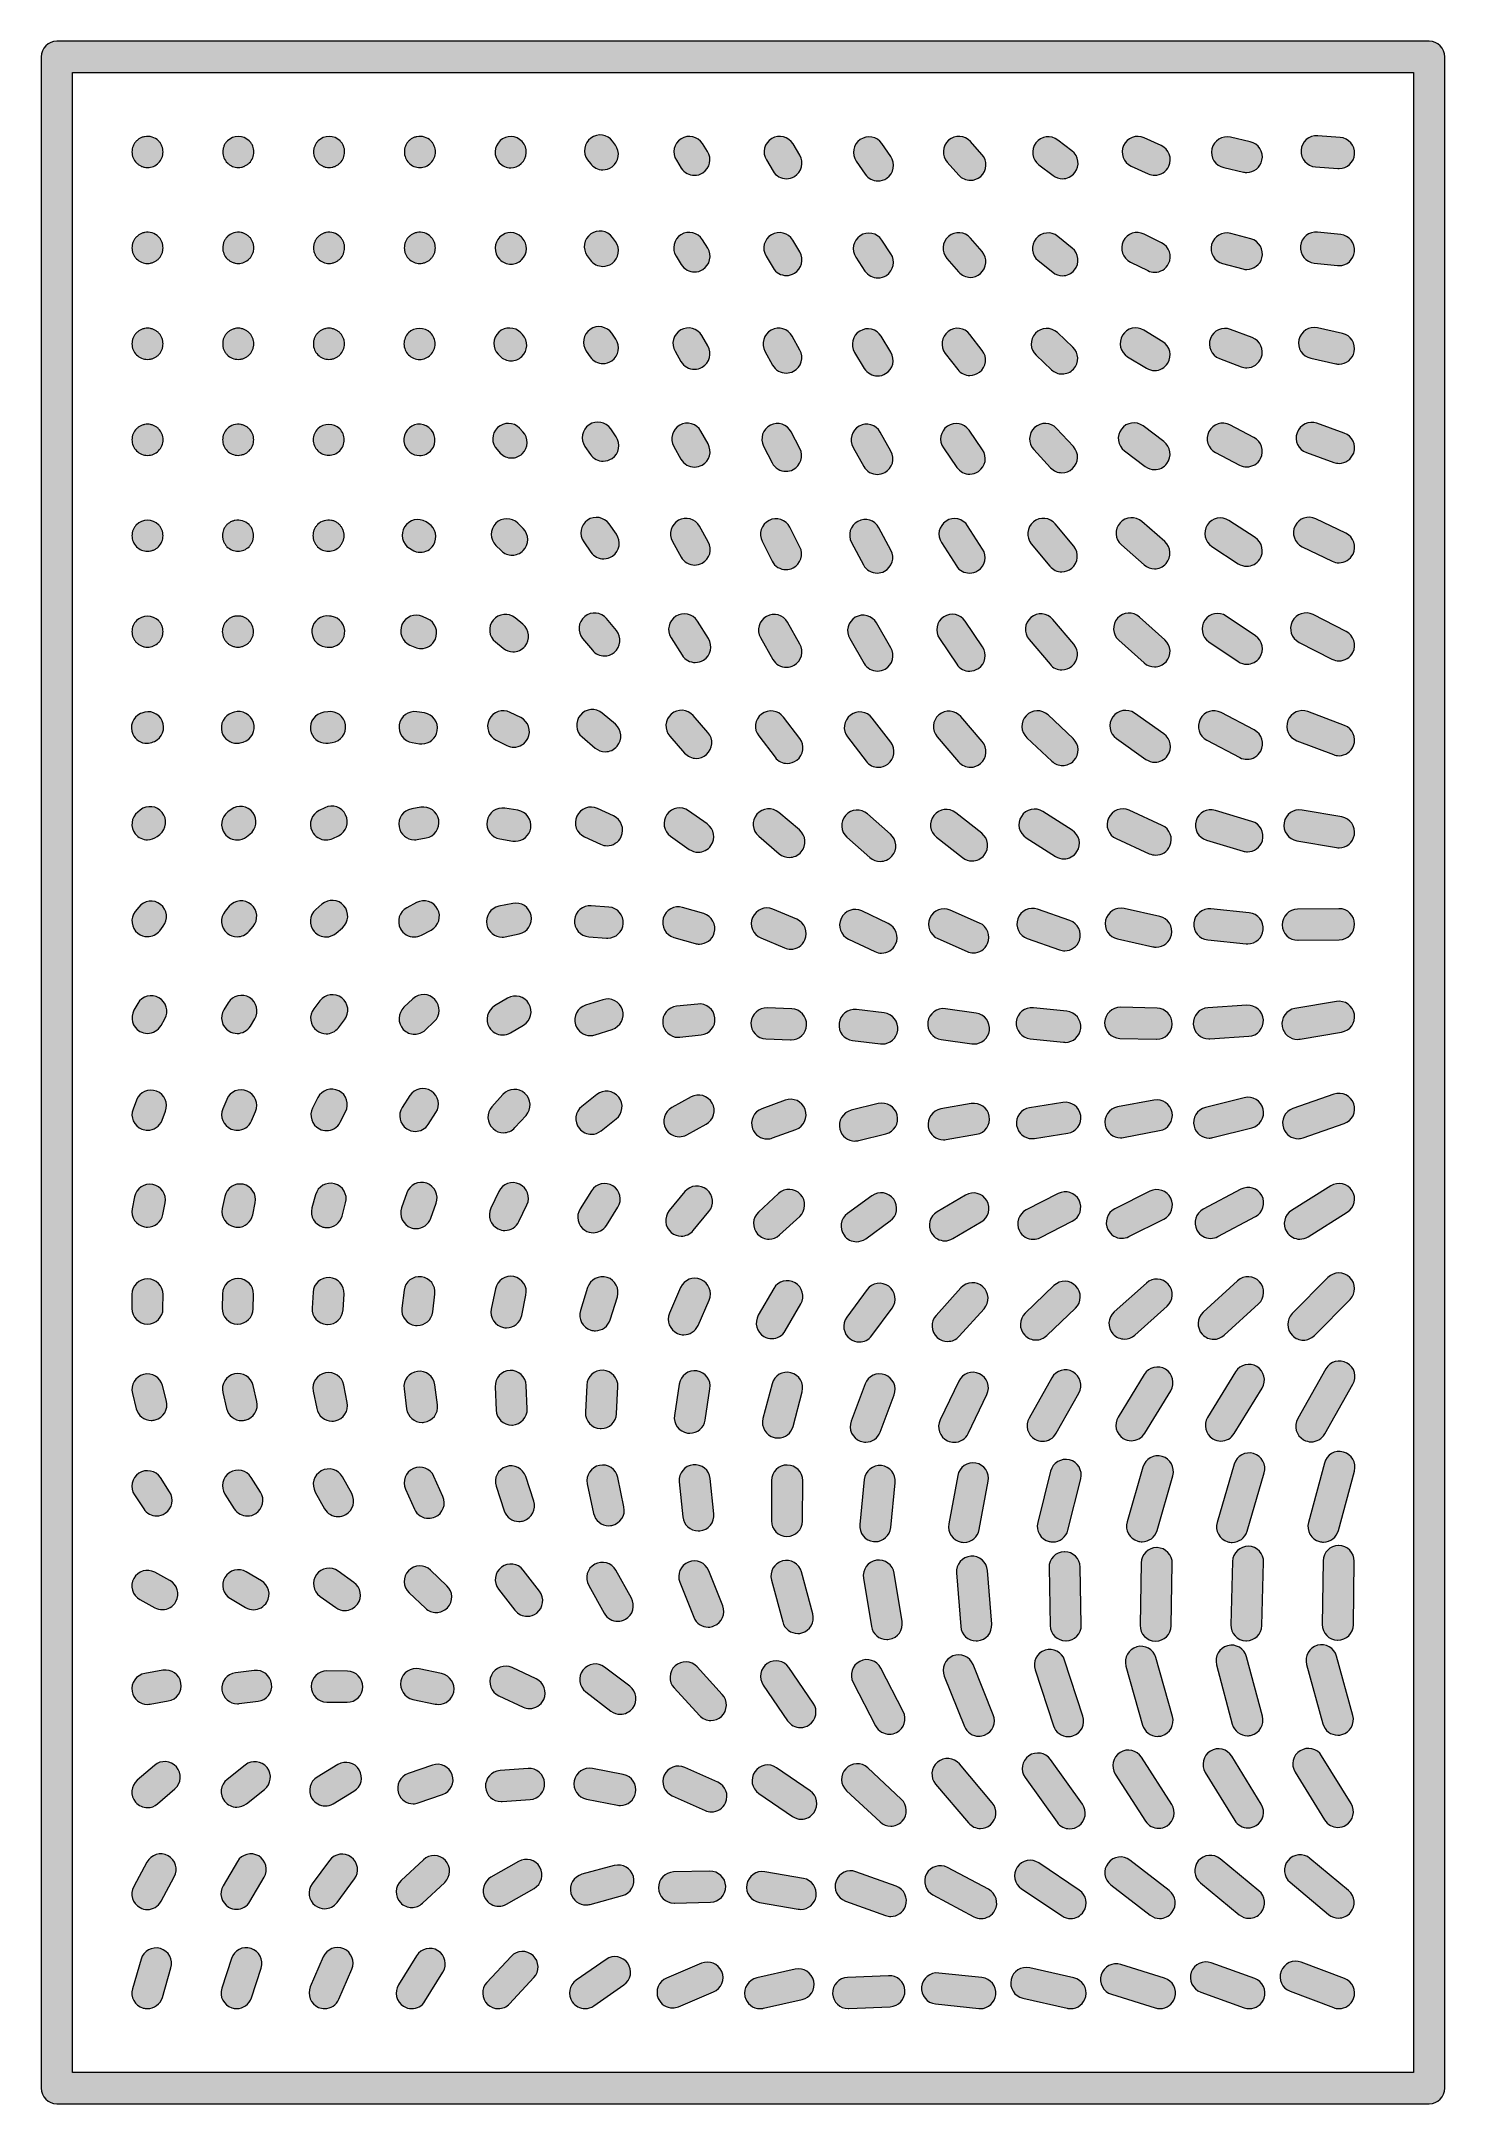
# Model space of a CAD drawing. Header units: millimetres. Extents: x 4.1 to 58.2, y -191.1 to -111.5.
import ezdxf

# ---------------------------------------------------------------- set-up
doc = ezdxf.new("R2010")
doc.units = ezdxf.units.MM
doc.header["$MEASUREMENT"] = 0
doc.layers.add('Layer 1', color=7, linetype='Continuous', lineweight=0)

msp = doc.modelspace()

# ---------------------------------------------------------------- hatches: boundary and pattern name
at = {"layer": 'Layer 1', "true_color": 0x006981, "transparency": 33554687}
h = msp.add_hatch(color=146, dxfattribs=at)
h.dxf.hatch_style = 2
edge = h.paths.add_edge_path()
edge.add_spline(control_points=[(5.286, -189.875), (5.286, -189.875), (57.014, -189.875), (57.014, -189.875), (57.014, -189.875), (57.014, -112.748), (57.014, -112.748), (57.014, -112.748), (5.286, -112.748), (5.286, -112.748), (5.286, -112.748), (5.286, -189.875), (5.286, -189.875)], knot_values=[0, 0, 0, 0, 1, 1, 1, 2, 2, 2, 3, 3, 3, 4, 4, 4, 4], degree=3, periodic=0)
edge = h.paths.add_edge_path()
edge.add_spline(control_points=[(57.614, -191.075), (57.614, -191.075), (4.686, -191.075), (4.686, -191.075), (4.355, -191.075), (4.086, -190.806), (4.086, -190.475), (4.086, -190.475), (4.086, -112.148), (4.086, -112.148), (4.086, -111.816), (4.355, -111.548), (4.686, -111.548), (4.686, -111.548), (57.614, -111.548), (57.614, -111.548), (57.945, -111.548), (58.214, -111.816), (58.214, -112.148), (58.214, -112.148), (58.214, -190.475), (58.214, -190.475), (58.214, -190.806), (57.945, -191.075), (57.614, -191.075)], knot_values=[0, 0, 0, 0, 1, 1, 1, 2, 2, 2, 3, 3, 3, 4, 4, 4, 5, 5, 5, 6, 6, 6, 7, 7, 7, 8, 8, 8, 8], degree=3, periodic=0)
h = msp.add_hatch(color=146, dxfattribs=at)
h.dxf.hatch_style = 2
edge = h.paths.add_edge_path()
edge.add_spline(control_points=[(8.184, -116.417), (8.146, -116.417), (8.107, -116.413), (8.068, -116.403), (8.029, -116.395), (7.994, -116.385), (7.955, -116.371), (7.92, -116.353), (7.884, -116.335), (7.853, -116.314), (7.821, -116.293), (7.789, -116.269), (7.761, -116.24), (7.648, -116.127), (7.585, -115.972), (7.585, -115.817), (7.585, -115.778), (7.588, -115.736), (7.599, -115.697), (7.606, -115.662), (7.616, -115.623), (7.631, -115.587), (7.645, -115.549), (7.666, -115.513), (7.687, -115.482), (7.708, -115.45), (7.733, -115.418), (7.761, -115.39), (7.789, -115.365), (7.821, -115.337), (7.853, -115.316), (7.884, -115.295), (7.92, -115.277), (7.955, -115.263), (7.99, -115.245), (8.029, -115.235), (8.068, -115.228), (8.262, -115.189), (8.47, -115.253), (8.611, -115.39), (8.636, -115.418), (8.664, -115.45), (8.685, -115.482), (8.706, -115.513), (8.724, -115.549), (8.738, -115.587), (8.756, -115.623), (8.766, -115.662), (8.773, -115.697), (8.781, -115.736), (8.784, -115.778), (8.784, -115.817), (8.784, -115.972), (8.721, -116.127), (8.611, -116.24), (8.498, -116.353), (8.343, -116.417), (8.184, -116.417)], knot_values=[0, 0, 0, 0, 1, 1, 1, 2, 2, 2, 3, 3, 3, 4, 4, 4, 5, 5, 5, 6, 6, 6, 7, 7, 7, 8, 8, 8, 9, 9, 9, 10, 10, 10, 11, 11, 11, 12, 12, 12, 13, 13, 13, 14, 14, 14, 15, 15, 15, 16, 16, 16, 17, 17, 17, 18, 18, 18, 19, 19, 19, 19], degree=3, periodic=0)
h = msp.add_hatch(color=146, dxfattribs=at)
h.dxf.hatch_style = 2
edge = h.paths.add_edge_path()
edge.add_spline(control_points=[(11.687, -116.417), (11.649, -116.417), (11.606, -116.413), (11.568, -116.403), (11.532, -116.395), (11.493, -116.385), (11.458, -116.371), (11.419, -116.353), (11.388, -116.335), (11.352, -116.314), (11.321, -116.293), (11.289, -116.269), (11.264, -116.24), (11.151, -116.127), (11.088, -115.976), (11.088, -115.817), (11.088, -115.778), (11.091, -115.736), (11.098, -115.697), (11.105, -115.662), (11.116, -115.623), (11.134, -115.587), (11.148, -115.549), (11.165, -115.513), (11.187, -115.482), (11.211, -115.45), (11.236, -115.418), (11.264, -115.39), (11.486, -115.168), (11.889, -115.168), (12.111, -115.39), (12.139, -115.418), (12.164, -115.45), (12.185, -115.482), (12.206, -115.513), (12.227, -115.549), (12.241, -115.587), (12.255, -115.623), (12.266, -115.662), (12.273, -115.697), (12.284, -115.736), (12.287, -115.778), (12.287, -115.817), (12.287, -115.972), (12.224, -116.127), (12.111, -116.24), (12.083, -116.269), (12.051, -116.293), (12.019, -116.314), (11.987, -116.335), (11.952, -116.353), (11.917, -116.371), (11.881, -116.385), (11.843, -116.395), (11.804, -116.403), (11.765, -116.413), (11.726, -116.417), (11.687, -116.417)], knot_values=[0, 0, 0, 0, 1, 1, 1, 2, 2, 2, 3, 3, 3, 4, 4, 4, 5, 5, 5, 6, 6, 6, 7, 7, 7, 8, 8, 8, 9, 9, 9, 10, 10, 10, 11, 11, 11, 12, 12, 12, 13, 13, 13, 14, 14, 14, 15, 15, 15, 16, 16, 16, 17, 17, 17, 18, 18, 18, 19, 19, 19, 19], degree=3, periodic=0)
h = msp.add_hatch(color=146, dxfattribs=at)
h.dxf.hatch_style = 2
edge = h.paths.add_edge_path()
edge.add_spline(control_points=[(15.187, -116.417), (15.148, -116.417), (15.109, -116.413), (15.071, -116.403), (15.032, -116.395), (14.993, -116.385), (14.958, -116.371), (14.922, -116.353), (14.887, -116.335), (14.855, -116.314), (14.82, -116.293), (14.792, -116.269), (14.764, -116.24), (14.651, -116.127), (14.587, -115.972), (14.587, -115.817), (14.587, -115.778), (14.591, -115.736), (14.598, -115.697), (14.605, -115.662), (14.619, -115.623), (14.633, -115.587), (14.647, -115.549), (14.668, -115.513), (14.69, -115.482), (14.711, -115.45), (14.736, -115.418), (14.764, -115.39), (14.986, -115.168), (15.388, -115.168), (15.61, -115.39), (15.638, -115.418), (15.663, -115.45), (15.688, -115.482), (15.709, -115.513), (15.727, -115.549), (15.741, -115.587), (15.755, -115.623), (15.769, -115.662), (15.776, -115.697), (15.783, -115.736), (15.787, -115.778), (15.787, -115.817), (15.787, -115.972), (15.723, -116.127), (15.61, -116.24), (15.586, -116.269), (15.554, -116.293), (15.522, -116.314), (15.487, -116.335), (15.452, -116.353), (15.416, -116.371), (15.381, -116.385), (15.342, -116.395), (15.303, -116.403), (15.265, -116.413), (15.226, -116.417), (15.187, -116.417)], knot_values=[0, 0, 0, 0, 1, 1, 1, 2, 2, 2, 3, 3, 3, 4, 4, 4, 5, 5, 5, 6, 6, 6, 7, 7, 7, 8, 8, 8, 9, 9, 9, 10, 10, 10, 11, 11, 11, 12, 12, 12, 13, 13, 13, 14, 14, 14, 15, 15, 15, 16, 16, 16, 17, 17, 17, 18, 18, 18, 19, 19, 19, 19], degree=3, periodic=0)
h = msp.add_hatch(color=146, dxfattribs=at)
h.dxf.hatch_style = 2
edge = h.paths.add_edge_path()
edge.add_spline(control_points=[(18.69, -116.417), (18.531, -116.417), (18.376, -116.353), (18.263, -116.24), (18.154, -116.127), (18.09, -115.972), (18.09, -115.817), (18.09, -115.778), (18.094, -115.736), (18.101, -115.697), (18.108, -115.662), (18.119, -115.623), (18.136, -115.587), (18.15, -115.549), (18.168, -115.513), (18.189, -115.482), (18.21, -115.45), (18.235, -115.418), (18.263, -115.39), (18.291, -115.365), (18.323, -115.337), (18.355, -115.316), (18.387, -115.295), (18.422, -115.277), (18.457, -115.263), (18.496, -115.245), (18.531, -115.235), (18.57, -115.228), (18.768, -115.189), (18.972, -115.253), (19.113, -115.39), (19.142, -115.418), (19.166, -115.45), (19.187, -115.482), (19.209, -115.513), (19.226, -115.549), (19.244, -115.587), (19.258, -115.623), (19.269, -115.662), (19.276, -115.697), (19.286, -115.736), (19.29, -115.778), (19.29, -115.817), (19.29, -115.972), (19.226, -116.127), (19.113, -116.24), (19.001, -116.353), (18.845, -116.417), (18.69, -116.417)], knot_values=[0, 0, 0, 0, 1, 1, 1, 2, 2, 2, 3, 3, 3, 4, 4, 4, 5, 5, 5, 6, 6, 6, 7, 7, 7, 8, 8, 8, 9, 9, 9, 10, 10, 10, 11, 11, 11, 12, 12, 12, 13, 13, 13, 14, 14, 14, 15, 15, 15, 16, 16, 16, 16], degree=3, periodic=0)
h = msp.add_hatch(color=146, dxfattribs=at)
h.dxf.hatch_style = 2
edge = h.paths.add_edge_path()
edge.add_spline(control_points=[(22.193, -116.426), (22.031, -116.426), (21.87, -116.361), (21.751, -116.232), (21.527, -115.988), (21.539, -115.605), (21.783, -115.381), (22.027, -115.156), (22.403, -115.169), (22.628, -115.412), (22.628, -115.412), (22.634, -115.419), (22.634, -115.419), (22.858, -115.663), (22.843, -116.042), (22.599, -116.267), (22.484, -116.373), (22.338, -116.426), (22.193, -116.426)], knot_values=[0, 0, 0, 0, 1, 1, 1, 2, 2, 2, 3, 3, 3, 4, 4, 4, 5, 5, 5, 6, 6, 6, 6], degree=3, periodic=0)
h = msp.add_hatch(color=146, dxfattribs=at)
h.dxf.hatch_style = 2
edge = h.paths.add_edge_path()
edge.add_spline(control_points=[(25.746, -116.505), (25.562, -116.505), (25.38, -116.421), (25.263, -116.262), (25.263, -116.262), (25.156, -116.118), (25.156, -116.118), (24.96, -115.851), (25.016, -115.476), (25.283, -115.279), (25.549, -115.082), (25.925, -115.138), (26.122, -115.405), (26.122, -115.405), (26.228, -115.549), (26.228, -115.549), (26.425, -115.815), (26.368, -116.191), (26.102, -116.388), (25.994, -116.467), (25.87, -116.505), (25.746, -116.505)], knot_values=[0, 0, 0, 0, 1, 1, 1, 2, 2, 2, 3, 3, 3, 4, 4, 4, 5, 5, 5, 6, 6, 6, 7, 7, 7, 7], degree=3, periodic=0)
h = msp.add_hatch(color=146, dxfattribs=at)
h.dxf.hatch_style = 2
edge = h.paths.add_edge_path()
edge.add_spline(control_points=[(29.277, -116.716), (29.079, -116.716), (28.885, -116.618), (28.771, -116.438), (28.771, -116.438), (28.58, -116.138), (28.58, -116.138), (28.402, -115.859), (28.484, -115.488), (28.763, -115.31), (29.042, -115.132), (29.413, -115.214), (29.592, -115.493), (29.592, -115.493), (29.783, -115.793), (29.783, -115.793), (29.961, -116.073), (29.879, -116.444), (29.599, -116.622), (29.499, -116.686), (29.388, -116.716), (29.277, -116.716)], knot_values=[0, 0, 0, 0, 1, 1, 1, 2, 2, 2, 3, 3, 3, 4, 4, 4, 5, 5, 5, 6, 6, 6, 7, 7, 7, 7], degree=3, periodic=0)
h = msp.add_hatch(color=146, dxfattribs=at)
h.dxf.hatch_style = 2
edge = h.paths.add_edge_path()
edge.add_spline(control_points=[(32.824, -116.848), (32.62, -116.848), (32.42, -116.743), (32.308, -116.555), (32.308, -116.555), (32.05, -116.123), (32.05, -116.123), (31.881, -115.839), (31.973, -115.471), (32.258, -115.301), (32.543, -115.13), (32.911, -115.224), (33.08, -115.508), (33.08, -115.508), (33.338, -115.94), (33.338, -115.94), (33.508, -116.224), (33.415, -116.593), (33.131, -116.763), (33.034, -116.82), (32.928, -116.848), (32.824, -116.848)], knot_values=[0, 0, 0, 0, 1, 1, 1, 2, 2, 2, 3, 3, 3, 4, 4, 4, 5, 5, 5, 6, 6, 6, 7, 7, 7, 7], degree=3, periodic=0)
h = msp.add_hatch(color=146, dxfattribs=at)
h.dxf.hatch_style = 2
edge = h.paths.add_edge_path()
edge.add_spline(control_points=[(36.355, -116.933), (36.164, -116.933), (35.976, -116.842), (35.86, -116.673), (35.86, -116.673), (35.517, -116.173), (35.517, -116.173), (35.329, -115.9), (35.398, -115.526), (35.672, -115.338), (35.946, -115.15), (36.319, -115.221), (36.506, -115.493), (36.506, -115.493), (36.849, -115.993), (36.849, -115.993), (37.036, -116.266), (36.967, -116.64), (36.694, -116.828), (36.59, -116.899), (36.472, -116.933), (36.355, -116.933)], knot_values=[0, 0, 0, 0, 1, 1, 1, 2, 2, 2, 3, 3, 3, 4, 4, 4, 5, 5, 5, 6, 6, 6, 7, 7, 7, 7], degree=3, periodic=0)
h = msp.add_hatch(color=146, dxfattribs=at)
h.dxf.hatch_style = 2
edge = h.paths.add_edge_path()
edge.add_spline(control_points=[(39.917, -116.909), (39.751, -116.909), (39.587, -116.841), (39.468, -116.708), (39.468, -116.708), (39.028, -116.215), (39.028, -116.215), (38.808, -115.968), (38.83, -115.588), (39.077, -115.368), (39.325, -115.147), (39.704, -115.169), (39.924, -115.417), (39.924, -115.417), (40.364, -115.91), (40.364, -115.91), (40.585, -116.157), (40.563, -116.537), (40.316, -116.757), (40.201, -116.859), (40.059, -116.909), (39.917, -116.909)], knot_values=[0, 0, 0, 0, 1, 1, 1, 2, 2, 2, 3, 3, 3, 4, 4, 4, 5, 5, 5, 6, 6, 6, 7, 7, 7, 7], degree=3, periodic=0)
h = msp.add_hatch(color=146, dxfattribs=at)
h.dxf.hatch_style = 2
edge = h.paths.add_edge_path()
edge.add_spline(control_points=[(43.472, -116.849), (43.345, -116.849), (43.217, -116.809), (43.108, -116.726), (43.108, -116.726), (42.562, -116.31), (42.562, -116.31), (42.299, -116.109), (42.248, -115.733), (42.449, -115.469), (42.65, -115.206), (43.025, -115.154), (43.29, -115.356), (43.29, -115.356), (43.836, -115.772), (43.836, -115.772), (44.099, -115.973), (44.15, -116.349), (43.949, -116.613), (43.831, -116.768), (43.652, -116.849), (43.472, -116.849)], knot_values=[0, 0, 0, 0, 1, 1, 1, 2, 2, 2, 3, 3, 3, 4, 4, 4, 5, 5, 5, 6, 6, 6, 7, 7, 7, 7], degree=3, periodic=0)
h = msp.add_hatch(color=146, dxfattribs=at)
h.dxf.hatch_style = 2
edge = h.paths.add_edge_path()
edge.add_spline(control_points=[(47.027, -116.714), (46.944, -116.714), (46.86, -116.696), (46.78, -116.66), (46.78, -116.66), (46.124, -116.362), (46.124, -116.362), (45.823, -116.225), (45.689, -115.869), (45.826, -115.568), (45.963, -115.266), (46.32, -115.133), (46.62, -115.269), (46.62, -115.269), (47.276, -115.567), (47.276, -115.567), (47.577, -115.704), (47.711, -116.06), (47.574, -116.362), (47.473, -116.583), (47.255, -116.714), (47.027, -116.714)], knot_values=[0, 0, 0, 0, 1, 1, 1, 2, 2, 2, 3, 3, 3, 4, 4, 4, 5, 5, 5, 6, 6, 6, 7, 7, 7, 7], degree=3, periodic=0)
h = msp.add_hatch(color=146, dxfattribs=at)
h.dxf.hatch_style = 2
edge = h.paths.add_edge_path()
edge.add_spline(control_points=[(50.581, -116.606), (50.537, -116.606), (50.492, -116.601), (50.447, -116.591), (50.447, -116.591), (49.689, -116.418), (49.689, -116.418), (49.365, -116.345), (49.163, -116.023), (49.237, -115.7), (49.31, -115.377), (49.632, -115.174), (49.955, -115.248), (49.955, -115.248), (50.713, -115.421), (50.713, -115.421), (51.036, -115.494), (51.239, -115.815), (51.165, -116.139), (51.102, -116.417), (50.854, -116.606), (50.581, -116.606)], knot_values=[0, 0, 0, 0, 1, 1, 1, 2, 2, 2, 3, 3, 3, 4, 4, 4, 5, 5, 5, 6, 6, 6, 7, 7, 7, 7], degree=3, periodic=0)
h = msp.add_hatch(color=146, dxfattribs=at)
h.dxf.hatch_style = 2
edge = h.paths.add_edge_path()
edge.add_spline(control_points=[(54.137, -116.455), (54.122, -116.455), (54.108, -116.454), (54.094, -116.453), (54.094, -116.453), (53.229, -116.392), (53.229, -116.392), (52.898, -116.369), (52.649, -116.082), (52.673, -115.751), (52.696, -115.421), (52.976, -115.171), (53.314, -115.195), (53.314, -115.195), (54.178, -115.256), (54.178, -115.256), (54.509, -115.279), (54.758, -115.566), (54.734, -115.897), (54.712, -116.213), (54.449, -116.455), (54.137, -116.455)], knot_values=[0, 0, 0, 0, 1, 1, 1, 2, 2, 2, 3, 3, 3, 4, 4, 4, 5, 5, 5, 6, 6, 6, 7, 7, 7, 7], degree=3, periodic=0)
h = msp.add_hatch(color=146, dxfattribs=at)
h.dxf.hatch_style = 2
edge = h.paths.add_edge_path()
edge.add_spline(control_points=[(8.184, -120.114), (8.029, -120.114), (7.874, -120.05), (7.761, -119.937), (7.733, -119.909), (7.708, -119.881), (7.687, -119.846), (7.666, -119.814), (7.648, -119.779), (7.631, -119.743), (7.616, -119.708), (7.606, -119.669), (7.599, -119.63), (7.588, -119.592), (7.585, -119.553), (7.585, -119.514), (7.585, -119.475), (7.588, -119.436), (7.599, -119.398), (7.606, -119.359), (7.616, -119.32), (7.631, -119.285), (7.648, -119.25), (7.666, -119.214), (7.687, -119.182), (7.708, -119.147), (7.733, -119.119), (7.761, -119.091), (7.789, -119.062), (7.821, -119.038), (7.853, -119.017), (7.884, -118.992), (7.92, -118.974), (7.955, -118.96), (7.99, -118.946), (8.029, -118.932), (8.068, -118.925), (8.262, -118.886), (8.47, -118.95), (8.611, -119.091), (8.636, -119.119), (8.664, -119.147), (8.685, -119.182), (8.706, -119.214), (8.724, -119.25), (8.738, -119.285), (8.756, -119.32), (8.766, -119.359), (8.773, -119.398), (8.781, -119.436), (8.784, -119.475), (8.784, -119.514), (8.784, -119.553), (8.781, -119.592), (8.773, -119.63), (8.766, -119.669), (8.756, -119.708), (8.738, -119.743), (8.724, -119.779), (8.706, -119.814), (8.685, -119.846), (8.664, -119.881), (8.636, -119.909), (8.611, -119.937), (8.583, -119.965), (8.551, -119.99), (8.52, -120.011), (8.484, -120.036), (8.453, -120.054), (8.414, -120.068), (8.378, -120.082), (8.34, -120.096), (8.304, -120.103), (8.265, -120.11), (8.223, -120.114), (8.184, -120.114)], knot_values=[0, 0, 0, 0, 1, 1, 1, 2, 2, 2, 3, 3, 3, 4, 4, 4, 5, 5, 5, 6, 6, 6, 7, 7, 7, 8, 8, 8, 9, 9, 9, 10, 10, 10, 11, 11, 11, 12, 12, 12, 13, 13, 13, 14, 14, 14, 15, 15, 15, 16, 16, 16, 17, 17, 17, 18, 18, 18, 19, 19, 19, 20, 20, 20, 21, 21, 21, 22, 22, 22, 23, 23, 23, 24, 24, 24, 25, 25, 25, 25], degree=3, periodic=0)
h = msp.add_hatch(color=146, dxfattribs=at)
h.dxf.hatch_style = 2
edge = h.paths.add_edge_path()
edge.add_spline(control_points=[(11.684, -120.114), (11.645, -120.114), (11.606, -120.11), (11.568, -120.103), (11.529, -120.093), (11.493, -120.082), (11.455, -120.068), (11.419, -120.054), (11.384, -120.033), (11.352, -120.011), (11.321, -119.99), (11.289, -119.965), (11.261, -119.937), (11.148, -119.825), (11.084, -119.669), (11.084, -119.514), (11.084, -119.475), (11.088, -119.436), (11.098, -119.398), (11.105, -119.359), (11.116, -119.32), (11.13, -119.285), (11.148, -119.25), (11.165, -119.214), (11.187, -119.182), (11.208, -119.147), (11.232, -119.119), (11.261, -119.091), (11.402, -118.95), (11.61, -118.886), (11.804, -118.925), (11.843, -118.932), (11.878, -118.946), (11.917, -118.96), (11.952, -118.974), (11.987, -118.992), (12.019, -119.013), (12.051, -119.038), (12.083, -119.062), (12.111, -119.091), (12.139, -119.119), (12.164, -119.147), (12.185, -119.182), (12.206, -119.214), (12.224, -119.25), (12.238, -119.285), (12.255, -119.32), (12.266, -119.359), (12.273, -119.398), (12.28, -119.436), (12.287, -119.475), (12.287, -119.514), (12.287, -119.553), (12.28, -119.592), (12.273, -119.63), (12.266, -119.669), (12.255, -119.708), (12.238, -119.743), (12.224, -119.779), (12.206, -119.814), (12.185, -119.846), (12.164, -119.881), (12.139, -119.909), (12.111, -119.937), (11.998, -120.05), (11.843, -120.114), (11.684, -120.114)], knot_values=[0, 0, 0, 0, 1, 1, 1, 2, 2, 2, 3, 3, 3, 4, 4, 4, 5, 5, 5, 6, 6, 6, 7, 7, 7, 8, 8, 8, 9, 9, 9, 10, 10, 10, 11, 11, 11, 12, 12, 12, 13, 13, 13, 14, 14, 14, 15, 15, 15, 16, 16, 16, 17, 17, 17, 18, 18, 18, 19, 19, 19, 20, 20, 20, 21, 21, 21, 22, 22, 22, 22], degree=3, periodic=0)
h = msp.add_hatch(color=146, dxfattribs=at)
h.dxf.hatch_style = 2
edge = h.paths.add_edge_path()
edge.add_spline(control_points=[(15.187, -120.114), (15.028, -120.114), (14.873, -120.05), (14.76, -119.937), (14.736, -119.909), (14.707, -119.881), (14.686, -119.846), (14.665, -119.814), (14.647, -119.779), (14.633, -119.743), (14.615, -119.708), (14.605, -119.669), (14.598, -119.63), (14.591, -119.592), (14.587, -119.553), (14.587, -119.514), (14.587, -119.475), (14.591, -119.436), (14.598, -119.398), (14.605, -119.359), (14.615, -119.32), (14.633, -119.285), (14.647, -119.25), (14.665, -119.214), (14.686, -119.182), (14.707, -119.147), (14.736, -119.119), (14.76, -119.091), (14.788, -119.062), (14.82, -119.038), (14.852, -119.013), (14.887, -118.992), (14.919, -118.974), (14.958, -118.96), (14.993, -118.946), (15.032, -118.932), (15.067, -118.925), (15.265, -118.886), (15.469, -118.95), (15.61, -119.091), (15.638, -119.119), (15.663, -119.147), (15.684, -119.182), (15.706, -119.214), (15.727, -119.25), (15.741, -119.285), (15.755, -119.32), (15.766, -119.359), (15.776, -119.398), (15.783, -119.436), (15.787, -119.475), (15.787, -119.514), (15.787, -119.669), (15.723, -119.825), (15.61, -119.937), (15.582, -119.965), (15.55, -119.99), (15.519, -120.011), (15.487, -120.033), (15.452, -120.054), (15.416, -120.068), (15.378, -120.082), (15.342, -120.093), (15.303, -120.103), (15.265, -120.11), (15.226, -120.114), (15.187, -120.114)], knot_values=[0, 0, 0, 0, 1, 1, 1, 2, 2, 2, 3, 3, 3, 4, 4, 4, 5, 5, 5, 6, 6, 6, 7, 7, 7, 8, 8, 8, 9, 9, 9, 10, 10, 10, 11, 11, 11, 12, 12, 12, 13, 13, 13, 14, 14, 14, 15, 15, 15, 16, 16, 16, 17, 17, 17, 18, 18, 18, 19, 19, 19, 20, 20, 20, 21, 21, 21, 22, 22, 22, 22], degree=3, periodic=0)
h = msp.add_hatch(color=146, dxfattribs=at)
h.dxf.hatch_style = 2
edge = h.paths.add_edge_path()
edge.add_spline(control_points=[(18.687, -120.114), (18.528, -120.114), (18.373, -120.05), (18.263, -119.937), (18.235, -119.913), (18.21, -119.881), (18.186, -119.849), (18.164, -119.814), (18.147, -119.779), (18.133, -119.743), (18.119, -119.708), (18.104, -119.669), (18.097, -119.63), (18.09, -119.595), (18.087, -119.553), (18.087, -119.514), (18.087, -119.475), (18.09, -119.436), (18.097, -119.398), (18.104, -119.359), (18.119, -119.32), (18.133, -119.285), (18.147, -119.25), (18.164, -119.214), (18.186, -119.182), (18.21, -119.147), (18.235, -119.119), (18.263, -119.091), (18.288, -119.062), (18.32, -119.038), (18.352, -119.017), (18.387, -118.995), (18.422, -118.974), (18.457, -118.96), (18.493, -118.946), (18.531, -118.935), (18.57, -118.925), (18.764, -118.886), (18.972, -118.95), (19.11, -119.091), (19.138, -119.119), (19.163, -119.147), (19.184, -119.182), (19.205, -119.214), (19.226, -119.25), (19.241, -119.285), (19.254, -119.32), (19.269, -119.359), (19.276, -119.398), (19.283, -119.436), (19.286, -119.475), (19.286, -119.514), (19.286, -119.553), (19.283, -119.595), (19.276, -119.63), (19.269, -119.669), (19.254, -119.708), (19.241, -119.743), (19.226, -119.779), (19.209, -119.814), (19.184, -119.849), (19.163, -119.881), (19.138, -119.913), (19.11, -119.937), (19.082, -119.965), (19.053, -119.994), (19.018, -120.015), (18.986, -120.036), (18.951, -120.054), (18.916, -120.068), (18.881, -120.085), (18.842, -120.096), (18.803, -120.103), (18.764, -120.11), (18.725, -120.114), (18.687, -120.114)], knot_values=[0, 0, 0, 0, 1, 1, 1, 2, 2, 2, 3, 3, 3, 4, 4, 4, 5, 5, 5, 6, 6, 6, 7, 7, 7, 8, 8, 8, 9, 9, 9, 10, 10, 10, 11, 11, 11, 12, 12, 12, 13, 13, 13, 14, 14, 14, 15, 15, 15, 16, 16, 16, 17, 17, 17, 18, 18, 18, 19, 19, 19, 20, 20, 20, 21, 21, 21, 22, 22, 22, 23, 23, 23, 24, 24, 24, 25, 25, 25, 25], degree=3, periodic=0)
h = msp.add_hatch(color=146, dxfattribs=at)
h.dxf.hatch_style = 2
edge = h.paths.add_edge_path()
edge.add_spline(control_points=[(22.199, -120.141), (22.039, -120.141), (21.881, -120.078), (21.763, -119.953), (21.535, -119.712), (21.535, -119.321), (21.776, -119.094), (22.016, -118.866), (22.385, -118.865), (22.613, -119.106), (22.613, -119.106), (22.634, -119.128), (22.634, -119.128), (22.862, -119.369), (22.851, -119.749), (22.611, -119.976), (22.495, -120.086), (22.347, -120.141), (22.199, -120.141)], knot_values=[0, 0, 0, 0, 1, 1, 1, 2, 2, 2, 3, 3, 3, 4, 4, 4, 5, 5, 5, 6, 6, 6, 6], degree=3, periodic=0)
h = msp.add_hatch(color=146, dxfattribs=at)
h.dxf.hatch_style = 2
edge = h.paths.add_edge_path()
edge.add_spline(control_points=[(25.748, -120.227), (25.562, -120.227), (25.379, -120.141), (25.261, -119.979), (25.261, -119.979), (25.143, -119.816), (25.143, -119.816), (24.949, -119.548), (25.008, -119.173), (25.277, -118.978), (25.545, -118.784), (25.92, -118.844), (26.115, -119.112), (26.115, -119.112), (26.233, -119.275), (26.233, -119.275), (26.427, -119.543), (26.368, -119.918), (26.099, -120.113), (25.993, -120.19), (25.87, -120.227), (25.748, -120.227)], knot_values=[0, 0, 0, 0, 1, 1, 1, 2, 2, 2, 3, 3, 3, 4, 4, 4, 5, 5, 5, 6, 6, 6, 7, 7, 7, 7], degree=3, periodic=0)
h = msp.add_hatch(color=146, dxfattribs=at)
h.dxf.hatch_style = 2
edge = h.paths.add_edge_path()
edge.add_spline(control_points=[(29.28, -120.442), (29.08, -120.442), (28.884, -120.342), (28.77, -120.159), (28.77, -120.159), (28.567, -119.834), (28.567, -119.834), (28.392, -119.553), (28.477, -119.182), (28.758, -119.007), (29.04, -118.832), (29.41, -118.917), (29.585, -119.199), (29.585, -119.199), (29.788, -119.524), (29.788, -119.524), (29.964, -119.805), (29.878, -120.176), (29.597, -120.351), (29.498, -120.413), (29.388, -120.442), (29.28, -120.442)], knot_values=[0, 0, 0, 0, 1, 1, 1, 2, 2, 2, 3, 3, 3, 4, 4, 4, 5, 5, 5, 6, 6, 6, 7, 7, 7, 7], degree=3, periodic=0)
h = msp.add_hatch(color=146, dxfattribs=at)
h.dxf.hatch_style = 2
edge = h.paths.add_edge_path()
edge.add_spline(control_points=[(32.824, -120.58), (32.619, -120.58), (32.42, -120.475), (32.308, -120.286), (32.308, -120.286), (32.038, -119.832), (32.038, -119.832), (31.869, -119.547), (31.963, -119.179), (32.247, -119.01), (32.532, -118.84), (32.901, -118.934), (33.069, -119.219), (33.069, -119.219), (33.339, -119.673), (33.339, -119.673), (33.509, -119.958), (33.415, -120.326), (33.13, -120.495), (33.034, -120.553), (32.928, -120.58), (32.824, -120.58)], knot_values=[0, 0, 0, 0, 1, 1, 1, 2, 2, 2, 3, 3, 3, 4, 4, 4, 5, 5, 5, 6, 6, 6, 7, 7, 7, 7], degree=3, periodic=0)
h = msp.add_hatch(color=146, dxfattribs=at)
h.dxf.hatch_style = 2
edge = h.paths.add_edge_path()
edge.add_spline(control_points=[(36.354, -120.674), (36.16, -120.674), (35.97, -120.58), (35.854, -120.407), (35.854, -120.407), (35.502, -119.878), (35.502, -119.878), (35.319, -119.602), (35.394, -119.23), (35.669, -119.046), (35.946, -118.863), (36.318, -118.938), (36.501, -119.213), (36.501, -119.213), (36.853, -119.742), (36.853, -119.742), (37.037, -120.018), (36.962, -120.39), (36.686, -120.574), (36.584, -120.642), (36.468, -120.674), (36.354, -120.674)], knot_values=[0, 0, 0, 0, 1, 1, 1, 2, 2, 2, 3, 3, 3, 4, 4, 4, 5, 5, 5, 6, 6, 6, 7, 7, 7, 7], degree=3, periodic=0)
h = msp.add_hatch(color=146, dxfattribs=at)
h.dxf.hatch_style = 2
edge = h.paths.add_edge_path()
edge.add_spline(control_points=[(39.915, -120.651), (39.746, -120.651), (39.579, -120.58), (39.46, -120.442), (39.46, -120.442), (39.011, -119.92), (39.011, -119.92), (38.795, -119.668), (38.823, -119.29), (39.075, -119.074), (39.325, -118.858), (39.704, -118.886), (39.921, -119.138), (39.921, -119.138), (40.37, -119.66), (40.37, -119.66), (40.586, -119.911), (40.557, -120.29), (40.306, -120.506), (40.193, -120.603), (40.054, -120.651), (39.915, -120.651)], knot_values=[0, 0, 0, 0, 1, 1, 1, 2, 2, 2, 3, 3, 3, 4, 4, 4, 5, 5, 5, 6, 6, 6, 7, 7, 7, 7], degree=3, periodic=0)
h = msp.add_hatch(color=146, dxfattribs=at)
h.dxf.hatch_style = 2
edge = h.paths.add_edge_path()
edge.add_spline(control_points=[(43.47, -120.59), (43.337, -120.59), (43.204, -120.547), (43.093, -120.457), (43.093, -120.457), (42.535, -120.005), (42.535, -120.005), (42.277, -119.797), (42.237, -119.419), (42.445, -119.162), (42.654, -118.904), (43.032, -118.864), (43.289, -119.072), (43.289, -119.072), (43.847, -119.524), (43.847, -119.524), (44.105, -119.732), (44.145, -120.11), (43.936, -120.368), (43.818, -120.514), (43.645, -120.59), (43.47, -120.59)], knot_values=[0, 0, 0, 0, 1, 1, 1, 2, 2, 2, 3, 3, 3, 4, 4, 4, 5, 5, 5, 6, 6, 6, 7, 7, 7, 7], degree=3, periodic=0)
h = msp.add_hatch(color=146, dxfattribs=at)
h.dxf.hatch_style = 2
edge = h.paths.add_edge_path()
edge.add_spline(control_points=[(47.027, -120.456), (46.938, -120.456), (46.847, -120.436), (46.762, -120.393), (46.762, -120.393), (46.088, -120.06), (46.088, -120.06), (45.791, -119.913), (45.67, -119.553), (45.817, -119.256), (45.964, -118.959), (46.324, -118.838), (46.62, -118.985), (46.62, -118.985), (47.294, -119.318), (47.294, -119.318), (47.591, -119.465), (47.713, -119.825), (47.565, -120.122), (47.461, -120.333), (47.248, -120.456), (47.027, -120.456)], knot_values=[0, 0, 0, 0, 1, 1, 1, 2, 2, 2, 3, 3, 3, 4, 4, 4, 5, 5, 5, 6, 6, 6, 7, 7, 7, 7], degree=3, periodic=0)
h = msp.add_hatch(color=146, dxfattribs=at)
h.dxf.hatch_style = 2
edge = h.paths.add_edge_path()
edge.add_spline(control_points=[(50.583, -120.348), (50.532, -120.348), (50.48, -120.342), (50.428, -120.328), (50.428, -120.328), (49.648, -120.119), (49.648, -120.119), (49.328, -120.034), (49.138, -119.705), (49.223, -119.385), (49.309, -119.065), (49.637, -118.874), (49.958, -118.96), (49.958, -118.96), (50.738, -119.168), (50.738, -119.168), (51.058, -119.254), (51.248, -119.583), (51.162, -119.903), (51.09, -120.171), (50.848, -120.348), (50.583, -120.348)], knot_values=[0, 0, 0, 0, 1, 1, 1, 2, 2, 2, 3, 3, 3, 4, 4, 4, 5, 5, 5, 6, 6, 6, 7, 7, 7, 7], degree=3, periodic=0)
h = msp.add_hatch(color=146, dxfattribs=at)
h.dxf.hatch_style = 2
edge = h.paths.add_edge_path()
edge.add_spline(control_points=[(54.138, -120.2), (54.117, -120.2), (54.095, -120.199), (54.073, -120.197), (54.073, -120.197), (53.181, -120.101), (53.181, -120.101), (52.852, -120.065), (52.613, -119.769), (52.649, -119.439), (52.685, -119.11), (52.977, -118.875), (53.31, -118.907), (53.31, -118.907), (54.202, -119.003), (54.202, -119.003), (54.531, -119.039), (54.769, -119.335), (54.734, -119.664), (54.701, -119.972), (54.44, -120.2), (54.138, -120.2)], knot_values=[0, 0, 0, 0, 1, 1, 1, 2, 2, 2, 3, 3, 3, 4, 4, 4, 5, 5, 5, 6, 6, 6, 7, 7, 7, 7], degree=3, periodic=0)
h = msp.add_hatch(color=146, dxfattribs=at)
h.dxf.hatch_style = 2
edge = h.paths.add_edge_path()
edge.add_spline(control_points=[(25.751, -123.975), (25.561, -123.975), (25.374, -123.884), (25.257, -123.716), (25.257, -123.716), (25.103, -123.492), (25.103, -123.492), (24.914, -123.22), (24.983, -122.846), (25.255, -122.657), (25.528, -122.469), (25.901, -122.537), (26.09, -122.81), (26.09, -122.81), (26.245, -123.034), (26.245, -123.034), (26.433, -123.306), (26.365, -123.68), (26.092, -123.868), (25.988, -123.94), (25.869, -123.975), (25.751, -123.975)], knot_values=[0, 0, 0, 0, 1, 1, 1, 2, 2, 2, 3, 3, 3, 4, 4, 4, 5, 5, 5, 6, 6, 6, 7, 7, 7, 7], degree=3, periodic=0)
h = msp.add_hatch(color=146, dxfattribs=at)
h.dxf.hatch_style = 2
edge = h.paths.add_edge_path()
edge.add_spline(control_points=[(8.184, -123.814), (8.029, -123.814), (7.874, -123.751), (7.761, -123.641), (7.648, -123.529), (7.585, -123.373), (7.585, -123.215), (7.585, -123.176), (7.588, -123.137), (7.599, -123.098), (7.606, -123.059), (7.616, -123.024), (7.631, -122.985), (7.645, -122.95), (7.666, -122.915), (7.687, -122.883), (7.708, -122.851), (7.733, -122.819), (7.761, -122.791), (7.789, -122.763), (7.821, -122.738), (7.853, -122.717), (7.884, -122.696), (7.92, -122.675), (7.955, -122.661), (7.99, -122.647), (8.029, -122.636), (8.068, -122.625), (8.146, -122.611), (8.227, -122.611), (8.304, -122.625), (8.34, -122.636), (8.378, -122.647), (8.414, -122.661), (8.453, -122.675), (8.488, -122.696), (8.52, -122.717), (8.551, -122.738), (8.583, -122.763), (8.611, -122.791), (8.636, -122.819), (8.664, -122.851), (8.685, -122.883), (8.706, -122.915), (8.724, -122.95), (8.738, -122.985), (8.756, -123.024), (8.766, -123.059), (8.773, -123.098), (8.781, -123.137), (8.784, -123.176), (8.784, -123.215), (8.784, -123.253), (8.781, -123.292), (8.773, -123.331), (8.766, -123.37), (8.756, -123.408), (8.738, -123.444), (8.724, -123.479), (8.706, -123.515), (8.685, -123.55), (8.664, -123.581), (8.636, -123.613), (8.611, -123.641), (8.583, -123.666), (8.551, -123.691), (8.52, -123.715), (8.488, -123.737), (8.453, -123.754), (8.414, -123.769), (8.378, -123.786), (8.34, -123.797), (8.304, -123.804), (8.265, -123.811), (8.223, -123.814), (8.184, -123.814)], knot_values=[0, 0, 0, 0, 1, 1, 1, 2, 2, 2, 3, 3, 3, 4, 4, 4, 5, 5, 5, 6, 6, 6, 7, 7, 7, 8, 8, 8, 9, 9, 9, 10, 10, 10, 11, 11, 11, 12, 12, 12, 13, 13, 13, 14, 14, 14, 15, 15, 15, 16, 16, 16, 17, 17, 17, 18, 18, 18, 19, 19, 19, 20, 20, 20, 21, 21, 21, 22, 22, 22, 23, 23, 23, 24, 24, 24, 25, 25, 25, 25], degree=3, periodic=0)
h = msp.add_hatch(color=146, dxfattribs=at)
h.dxf.hatch_style = 2
edge = h.paths.add_edge_path()
edge.add_spline(control_points=[(11.684, -123.814), (11.525, -123.814), (11.37, -123.751), (11.257, -123.638), (11.232, -123.613), (11.204, -123.581), (11.183, -123.55), (11.162, -123.515), (11.144, -123.479), (11.13, -123.444), (11.112, -123.408), (11.102, -123.37), (11.095, -123.331), (11.088, -123.292), (11.084, -123.253), (11.084, -123.215), (11.084, -123.176), (11.088, -123.137), (11.095, -123.098), (11.102, -123.059), (11.112, -123.021), (11.13, -122.985), (11.144, -122.95), (11.162, -122.915), (11.183, -122.883), (11.204, -122.848), (11.229, -122.819), (11.257, -122.791), (11.285, -122.763), (11.317, -122.738), (11.349, -122.717), (11.381, -122.696), (11.416, -122.675), (11.455, -122.661), (11.49, -122.647), (11.529, -122.636), (11.564, -122.625), (11.642, -122.611), (11.723, -122.611), (11.8, -122.625), (11.839, -122.636), (11.874, -122.647), (11.913, -122.661), (11.948, -122.675), (11.984, -122.696), (12.016, -122.717), (12.047, -122.738), (12.079, -122.763), (12.107, -122.791), (12.136, -122.819), (12.16, -122.848), (12.181, -122.883), (12.203, -122.915), (12.224, -122.95), (12.238, -122.985), (12.252, -123.021), (12.262, -123.059), (12.27, -123.098), (12.28, -123.137), (12.284, -123.176), (12.284, -123.215), (12.284, -123.253), (12.28, -123.292), (12.27, -123.331), (12.262, -123.37), (12.252, -123.408), (12.238, -123.444), (12.22, -123.479), (12.203, -123.515), (12.181, -123.55), (12.16, -123.581), (12.136, -123.613), (12.107, -123.638), (12.079, -123.666), (12.047, -123.691), (12.016, -123.715), (11.984, -123.737), (11.948, -123.754), (11.913, -123.769), (11.874, -123.786), (11.839, -123.797), (11.8, -123.804), (11.762, -123.811), (11.723, -123.814), (11.684, -123.814)], knot_values=[0, 0, 0, 0, 1, 1, 1, 2, 2, 2, 3, 3, 3, 4, 4, 4, 5, 5, 5, 6, 6, 6, 7, 7, 7, 8, 8, 8, 9, 9, 9, 10, 10, 10, 11, 11, 11, 12, 12, 12, 13, 13, 13, 14, 14, 14, 15, 15, 15, 16, 16, 16, 17, 17, 17, 18, 18, 18, 19, 19, 19, 20, 20, 20, 21, 21, 21, 22, 22, 22, 23, 23, 23, 24, 24, 24, 25, 25, 25, 26, 26, 26, 27, 27, 27, 28, 28, 28, 28], degree=3, periodic=0)
h = msp.add_hatch(color=146, dxfattribs=at)
h.dxf.hatch_style = 2
edge = h.paths.add_edge_path()
edge.add_spline(control_points=[(15.18, -123.814), (15.021, -123.814), (14.866, -123.751), (14.757, -123.638), (14.644, -123.525), (14.58, -123.373), (14.58, -123.215), (14.58, -123.176), (14.584, -123.137), (14.591, -123.098), (14.598, -123.059), (14.612, -123.021), (14.626, -122.985), (14.64, -122.95), (14.658, -122.915), (14.682, -122.883), (14.704, -122.848), (14.728, -122.819), (14.757, -122.791), (14.785, -122.763), (14.813, -122.738), (14.848, -122.717), (14.88, -122.696), (14.915, -122.675), (14.951, -122.661), (14.986, -122.647), (15.025, -122.633), (15.064, -122.625), (15.141, -122.611), (15.219, -122.611), (15.296, -122.625), (15.335, -122.633), (15.374, -122.647), (15.409, -122.661), (15.445, -122.675), (15.48, -122.696), (15.512, -122.717), (15.547, -122.738), (15.579, -122.763), (15.603, -122.791), (15.632, -122.819), (15.656, -122.848), (15.681, -122.883), (15.702, -122.915), (15.72, -122.95), (15.734, -122.985), (15.748, -123.021), (15.762, -123.059), (15.769, -123.098), (15.776, -123.137), (15.78, -123.176), (15.78, -123.215), (15.78, -123.373), (15.716, -123.529), (15.603, -123.638), (15.579, -123.666), (15.547, -123.691), (15.512, -123.715), (15.48, -123.737), (15.445, -123.754), (15.409, -123.769), (15.374, -123.783), (15.335, -123.797), (15.296, -123.804), (15.258, -123.811), (15.219, -123.814), (15.18, -123.814)], knot_values=[0, 0, 0, 0, 1, 1, 1, 2, 2, 2, 3, 3, 3, 4, 4, 4, 5, 5, 5, 6, 6, 6, 7, 7, 7, 8, 8, 8, 9, 9, 9, 10, 10, 10, 11, 11, 11, 12, 12, 12, 13, 13, 13, 14, 14, 14, 15, 15, 15, 16, 16, 16, 17, 17, 17, 18, 18, 18, 19, 19, 19, 20, 20, 20, 21, 21, 21, 22, 22, 22, 22], degree=3, periodic=0)
h = msp.add_hatch(color=146, dxfattribs=at)
h.dxf.hatch_style = 2
edge = h.paths.add_edge_path()
edge.add_spline(control_points=[(18.676, -123.818), (18.521, -123.818), (18.366, -123.754), (18.253, -123.641), (18.14, -123.529), (18.076, -123.373), (18.076, -123.218), (18.076, -123.059), (18.14, -122.904), (18.253, -122.791), (18.478, -122.569), (18.877, -122.569), (19.103, -122.791), (19.212, -122.904), (19.279, -123.059), (19.279, -123.218), (19.279, -123.373), (19.212, -123.529), (19.103, -123.641), (18.99, -123.754), (18.835, -123.818), (18.676, -123.818)], knot_values=[0, 0, 0, 0, 1, 1, 1, 2, 2, 2, 3, 3, 3, 4, 4, 4, 5, 5, 5, 6, 6, 6, 7, 7, 7, 7], degree=3, periodic=0)
h = msp.add_hatch(color=146, dxfattribs=at)
h.dxf.hatch_style = 2
edge = h.paths.add_edge_path()
edge.add_spline(control_points=[(22.208, -123.872), (22.049, -123.872), (21.89, -123.809), (21.772, -123.684), (21.772, -123.684), (21.708, -123.617), (21.708, -123.617), (21.481, -123.376), (21.492, -122.996), (21.733, -122.768), (21.974, -122.541), (22.354, -122.552), (22.581, -122.793), (22.581, -122.793), (22.644, -122.86), (22.644, -122.86), (22.872, -123.101), (22.861, -123.481), (22.62, -123.709), (22.504, -123.818), (22.356, -123.872), (22.208, -123.872)], knot_values=[0, 0, 0, 0, 1, 1, 1, 2, 2, 2, 3, 3, 3, 4, 4, 4, 5, 5, 5, 6, 6, 6, 7, 7, 7, 7], degree=3, periodic=0)
h = msp.add_hatch(color=146, dxfattribs=at)
h.dxf.hatch_style = 2
edge = h.paths.add_edge_path()
edge.add_spline(control_points=[(29.276, -124.193), (29.069, -124.193), (28.867, -124.086), (28.756, -123.894), (28.756, -123.894), (28.529, -123.501), (28.529, -123.501), (28.363, -123.215), (28.46, -122.847), (28.747, -122.681), (29.033, -122.516), (29.401, -122.613), (29.567, -122.9), (29.567, -122.9), (29.795, -123.292), (29.795, -123.292), (29.961, -123.579), (29.863, -123.946), (29.576, -124.112), (29.482, -124.167), (29.378, -124.193), (29.276, -124.193)], knot_values=[0, 0, 0, 0, 1, 1, 1, 2, 2, 2, 3, 3, 3, 4, 4, 4, 5, 5, 5, 6, 6, 6, 7, 7, 7, 7], degree=3, periodic=0)
h = msp.add_hatch(color=146, dxfattribs=at)
h.dxf.hatch_style = 2
edge = h.paths.add_edge_path()
edge.add_spline(control_points=[(32.816, -124.344), (32.604, -124.344), (32.399, -124.232), (32.29, -124.032), (32.29, -124.032), (31.998, -123.502), (31.998, -123.502), (31.839, -123.211), (31.945, -122.846), (32.236, -122.687), (32.527, -122.527), (32.891, -122.634), (33.051, -122.925), (33.051, -122.925), (33.342, -123.456), (33.342, -123.456), (33.501, -123.746), (33.395, -124.111), (33.104, -124.27), (33.013, -124.32), (32.914, -124.344), (32.816, -124.344)], knot_values=[0, 0, 0, 0, 1, 1, 1, 2, 2, 2, 3, 3, 3, 4, 4, 4, 5, 5, 5, 6, 6, 6, 7, 7, 7, 7], degree=3, periodic=0)
h = msp.add_hatch(color=146, dxfattribs=at)
h.dxf.hatch_style = 2
edge = h.paths.add_edge_path()
edge.add_spline(control_points=[(36.34, -124.452), (36.137, -124.452), (35.939, -124.349), (35.826, -124.162), (35.826, -124.162), (35.453, -123.547), (35.453, -123.547), (35.282, -123.264), (35.373, -122.895), (35.656, -122.723), (35.939, -122.552), (36.308, -122.642), (36.48, -122.925), (36.48, -122.925), (36.853, -123.541), (36.853, -123.541), (37.024, -123.824), (36.934, -124.193), (36.65, -124.365), (36.553, -124.423), (36.446, -124.452), (36.34, -124.452)], knot_values=[0, 0, 0, 0, 1, 1, 1, 2, 2, 2, 3, 3, 3, 4, 4, 4, 5, 5, 5, 6, 6, 6, 7, 7, 7, 7], degree=3, periodic=0)
h = msp.add_hatch(color=146, dxfattribs=at)
h.dxf.hatch_style = 2
edge = h.paths.add_edge_path()
edge.add_spline(control_points=[(39.904, -124.434), (39.725, -124.434), (39.548, -124.354), (39.429, -124.201), (39.429, -124.201), (38.951, -123.583), (38.951, -123.583), (38.748, -123.321), (38.796, -122.944), (39.058, -122.742), (39.319, -122.538), (39.696, -122.586), (39.9, -122.849), (39.9, -122.849), (40.378, -123.467), (40.378, -123.467), (40.581, -123.729), (40.533, -124.105), (40.271, -124.308), (40.162, -124.393), (40.033, -124.434), (39.904, -124.434)], knot_values=[0, 0, 0, 0, 1, 1, 1, 2, 2, 2, 3, 3, 3, 4, 4, 4, 5, 5, 5, 6, 6, 6, 7, 7, 7, 7], degree=3, periodic=0)
h = msp.add_hatch(color=146, dxfattribs=at)
h.dxf.hatch_style = 2
edge = h.paths.add_edge_path()
edge.add_spline(control_points=[(43.459, -124.377), (43.312, -124.377), (43.164, -124.323), (43.049, -124.214), (43.049, -124.214), (42.455, -123.657), (42.455, -123.657), (42.213, -123.43), (42.201, -123.051), (42.427, -122.809), (42.653, -122.567), (43.033, -122.555), (43.275, -122.782), (43.275, -122.782), (43.869, -123.339), (43.869, -123.339), (44.111, -123.566), (44.123, -123.945), (43.896, -124.187), (43.779, -124.313), (43.619, -124.377), (43.459, -124.377)], knot_values=[0, 0, 0, 0, 1, 1, 1, 2, 2, 2, 3, 3, 3, 4, 4, 4, 5, 5, 5, 6, 6, 6, 7, 7, 7, 7], degree=3, periodic=0)
h = msp.add_hatch(color=146, dxfattribs=at)
h.dxf.hatch_style = 2
edge = h.paths.add_edge_path()
edge.add_spline(control_points=[(47.022, -124.245), (46.916, -124.245), (46.808, -124.216), (46.71, -124.157), (46.71, -124.157), (45.983, -123.712), (45.983, -123.712), (45.7, -123.539), (45.611, -123.17), (45.784, -122.887), (45.956, -122.605), (46.326, -122.515), (46.608, -122.688), (46.608, -122.688), (47.336, -123.133), (47.336, -123.133), (47.619, -123.306), (47.708, -123.675), (47.535, -123.958), (47.422, -124.143), (47.225, -124.245), (47.022, -124.245)], knot_values=[0, 0, 0, 0, 1, 1, 1, 2, 2, 2, 3, 3, 3, 4, 4, 4, 5, 5, 5, 6, 6, 6, 7, 7, 7, 7], degree=3, periodic=0)
h = msp.add_hatch(color=146, dxfattribs=at)
h.dxf.hatch_style = 2
edge = h.paths.add_edge_path()
edge.add_spline(control_points=[(50.578, -124.137), (50.507, -124.137), (50.435, -124.125), (50.365, -124.098), (50.365, -124.098), (49.523, -123.778), (49.523, -123.778), (49.213, -123.661), (49.057, -123.314), (49.175, -123.005), (49.292, -122.695), (49.64, -122.54), (49.948, -122.657), (49.948, -122.657), (50.791, -122.976), (50.791, -122.976), (51.1, -123.094), (51.256, -123.441), (51.139, -123.75), (51.048, -123.99), (50.82, -124.137), (50.578, -124.137)], knot_values=[0, 0, 0, 0, 1, 1, 1, 2, 2, 2, 3, 3, 3, 4, 4, 4, 5, 5, 5, 6, 6, 6, 7, 7, 7, 7], degree=3, periodic=0)
h = msp.add_hatch(color=146, dxfattribs=at)
h.dxf.hatch_style = 2
edge = h.paths.add_edge_path()
edge.add_spline(control_points=[(54.137, -123.997), (54.094, -123.997), (54.05, -123.992), (54.007, -123.983), (54.007, -123.983), (53.046, -123.771), (53.046, -123.771), (52.722, -123.7), (52.518, -123.38), (52.589, -123.056), (52.66, -122.732), (52.98, -122.527), (53.304, -122.599), (53.304, -122.599), (54.265, -122.811), (54.265, -122.811), (54.589, -122.882), (54.793, -123.202), (54.722, -123.526), (54.66, -123.806), (54.412, -123.997), (54.137, -123.997)], knot_values=[0, 0, 0, 0, 1, 1, 1, 2, 2, 2, 3, 3, 3, 4, 4, 4, 5, 5, 5, 6, 6, 6, 7, 7, 7, 7], degree=3, periodic=0)
h = msp.add_hatch(color=146, dxfattribs=at)
h.dxf.hatch_style = 2
edge = h.paths.add_edge_path()
edge.add_spline(control_points=[(8.184, -127.515), (8.029, -127.515), (7.874, -127.452), (7.761, -127.339), (7.648, -127.226), (7.585, -127.071), (7.585, -126.915), (7.585, -126.756), (7.648, -126.601), (7.761, -126.488), (7.789, -126.464), (7.821, -126.435), (7.853, -126.414), (7.884, -126.393), (7.92, -126.375), (7.955, -126.361), (7.994, -126.344), (8.029, -126.333), (8.068, -126.326), (8.146, -126.312), (8.227, -126.312), (8.304, -126.326), (8.34, -126.333), (8.378, -126.344), (8.414, -126.361), (8.453, -126.375), (8.484, -126.393), (8.52, -126.414), (8.551, -126.435), (8.583, -126.464), (8.611, -126.488), (8.721, -126.601), (8.788, -126.756), (8.788, -126.915), (8.788, -127.071), (8.721, -127.226), (8.611, -127.339), (8.498, -127.452), (8.343, -127.515), (8.184, -127.515)], knot_values=[0, 0, 0, 0, 1, 1, 1, 2, 2, 2, 3, 3, 3, 4, 4, 4, 5, 5, 5, 6, 6, 6, 7, 7, 7, 8, 8, 8, 9, 9, 9, 10, 10, 10, 11, 11, 11, 12, 12, 12, 13, 13, 13, 13], degree=3, periodic=0)
h = msp.add_hatch(color=146, dxfattribs=at)
h.dxf.hatch_style = 2
edge = h.paths.add_edge_path()
edge.add_spline(control_points=[(11.68, -127.515), (11.522, -127.515), (11.366, -127.448), (11.254, -127.339), (11.144, -127.226), (11.081, -127.071), (11.081, -126.912), (11.081, -126.756), (11.144, -126.601), (11.254, -126.488), (11.395, -126.351), (11.603, -126.287), (11.797, -126.326), (11.836, -126.333), (11.871, -126.344), (11.91, -126.358), (11.945, -126.375), (11.98, -126.393), (12.012, -126.414), (12.044, -126.435), (12.076, -126.46), (12.104, -126.488), (12.217, -126.601), (12.28, -126.756), (12.28, -126.912), (12.28, -127.071), (12.217, -127.226), (12.104, -127.339), (12.076, -127.363), (12.044, -127.391), (12.012, -127.413), (11.98, -127.434), (11.945, -127.452), (11.91, -127.465), (11.871, -127.483), (11.836, -127.494), (11.797, -127.501), (11.758, -127.508), (11.719, -127.515), (11.68, -127.515)], knot_values=[0, 0, 0, 0, 1, 1, 1, 2, 2, 2, 3, 3, 3, 4, 4, 4, 5, 5, 5, 6, 6, 6, 7, 7, 7, 8, 8, 8, 9, 9, 9, 10, 10, 10, 11, 11, 11, 12, 12, 12, 13, 13, 13, 13], degree=3, periodic=0)
h = msp.add_hatch(color=146, dxfattribs=at)
h.dxf.hatch_style = 2
edge = h.paths.add_edge_path()
edge.add_spline(control_points=[(15.173, -127.512), (15.014, -127.512), (14.859, -127.448), (14.75, -127.335), (14.637, -127.226), (14.573, -127.071), (14.573, -126.912), (14.573, -126.753), (14.637, -126.601), (14.75, -126.488), (14.972, -126.266), (15.374, -126.266), (15.596, -126.488), (15.709, -126.601), (15.773, -126.753), (15.773, -126.912), (15.773, -127.071), (15.709, -127.226), (15.596, -127.335), (15.487, -127.448), (15.332, -127.512), (15.173, -127.512)], knot_values=[0, 0, 0, 0, 1, 1, 1, 2, 2, 2, 3, 3, 3, 4, 4, 4, 5, 5, 5, 6, 6, 6, 7, 7, 7, 7], degree=3, periodic=0)
h = msp.add_hatch(color=146, dxfattribs=at)
h.dxf.hatch_style = 2
edge = h.paths.add_edge_path()
edge.add_spline(control_points=[(18.673, -127.522), (18.541, -127.522), (18.409, -127.479), (18.298, -127.391), (18.04, -127.184), (17.991, -126.801), (18.199, -126.542), (18.406, -126.283), (18.777, -126.237), (19.036, -126.444), (19.036, -126.444), (19.048, -126.454), (19.048, -126.454), (19.307, -126.661), (19.349, -127.038), (19.142, -127.297), (19.023, -127.445), (18.849, -127.522), (18.673, -127.522)], knot_values=[0, 0, 0, 0, 1, 1, 1, 2, 2, 2, 3, 3, 3, 4, 4, 4, 5, 5, 5, 6, 6, 6, 6], degree=3, periodic=0)
h = msp.add_hatch(color=146, dxfattribs=at)
h.dxf.hatch_style = 2
edge = h.paths.add_edge_path()
edge.add_spline(control_points=[(22.225, -127.616), (22.066, -127.616), (21.908, -127.553), (21.79, -127.429), (21.79, -127.429), (21.663, -127.295), (21.663, -127.295), (21.434, -127.055), (21.444, -126.675), (21.684, -126.447), (21.924, -126.218), (22.303, -126.228), (22.532, -126.468), (22.532, -126.468), (22.659, -126.602), (22.659, -126.602), (22.888, -126.842), (22.878, -127.222), (22.638, -127.45), (22.522, -127.561), (22.373, -127.616), (22.225, -127.616)], knot_values=[0, 0, 0, 0, 1, 1, 1, 2, 2, 2, 3, 3, 3, 4, 4, 4, 5, 5, 5, 6, 6, 6, 7, 7, 7, 7], degree=3, periodic=0)
h = msp.add_hatch(color=146, dxfattribs=at)
h.dxf.hatch_style = 2
edge = h.paths.add_edge_path()
edge.add_spline(control_points=[(25.761, -127.738), (25.57, -127.738), (25.381, -127.647), (25.265, -127.476), (25.265, -127.476), (25.056, -127.17), (25.056, -127.17), (24.869, -126.896), (24.94, -126.523), (25.214, -126.336), (25.488, -126.149), (25.861, -126.22), (26.048, -126.494), (26.048, -126.494), (26.256, -126.8), (26.256, -126.8), (26.443, -127.074), (26.373, -127.447), (26.099, -127.634), (25.995, -127.705), (25.878, -127.738), (25.761, -127.738)], knot_values=[0, 0, 0, 0, 1, 1, 1, 2, 2, 2, 3, 3, 3, 4, 4, 4, 5, 5, 5, 6, 6, 6, 7, 7, 7, 7], degree=3, periodic=0)
h = msp.add_hatch(color=146, dxfattribs=at)
h.dxf.hatch_style = 2
edge = h.paths.add_edge_path()
edge.add_spline(control_points=[(29.28, -127.967), (29.07, -127.967), (28.866, -127.856), (28.757, -127.66), (28.757, -127.66), (28.481, -127.168), (28.481, -127.168), (28.319, -126.879), (28.422, -126.514), (28.711, -126.352), (29, -126.19), (29.366, -126.293), (29.528, -126.581), (29.528, -126.581), (29.803, -127.073), (29.803, -127.073), (29.965, -127.362), (29.862, -127.728), (29.573, -127.89), (29.481, -127.942), (29.38, -127.967), (29.28, -127.967)], knot_values=[0, 0, 0, 0, 1, 1, 1, 2, 2, 2, 3, 3, 3, 4, 4, 4, 5, 5, 5, 6, 6, 6, 7, 7, 7, 7], degree=3, periodic=0)
h = msp.add_hatch(color=146, dxfattribs=at)
h.dxf.hatch_style = 2
edge = h.paths.add_edge_path()
edge.add_spline(control_points=[(32.809, -128.13), (32.592, -128.13), (32.381, -128.011), (32.275, -127.804), (32.275, -127.804), (31.945, -127.162), (31.945, -127.162), (31.794, -126.867), (31.911, -126.505), (32.205, -126.354), (32.499, -126.203), (32.862, -126.319), (33.013, -126.614), (33.013, -126.614), (33.343, -127.256), (33.343, -127.256), (33.494, -127.551), (33.378, -127.913), (33.083, -128.064), (32.995, -128.109), (32.902, -128.13), (32.809, -128.13)], knot_values=[0, 0, 0, 0, 1, 1, 1, 2, 2, 2, 3, 3, 3, 4, 4, 4, 5, 5, 5, 6, 6, 6, 7, 7, 7, 7], degree=3, periodic=0)
h = msp.add_hatch(color=146, dxfattribs=at)
h.dxf.hatch_style = 2
edge = h.paths.add_edge_path()
edge.add_spline(control_points=[(36.333, -128.251), (36.123, -128.251), (35.919, -128.14), (35.809, -127.943), (35.809, -127.943), (35.397, -127.206), (35.397, -127.206), (35.235, -126.917), (35.339, -126.552), (35.628, -126.39), (35.917, -126.227), (36.283, -126.332), (36.445, -126.621), (36.445, -126.621), (36.856, -127.358), (36.856, -127.358), (37.018, -127.647), (36.915, -128.013), (36.625, -128.174), (36.533, -128.226), (36.432, -128.251), (36.333, -128.251)], knot_values=[0, 0, 0, 0, 1, 1, 1, 2, 2, 2, 3, 3, 3, 4, 4, 4, 5, 5, 5, 6, 6, 6, 7, 7, 7, 7], degree=3, periodic=0)
h = msp.add_hatch(color=146, dxfattribs=at)
h.dxf.hatch_style = 2
edge = h.paths.add_edge_path()
edge.add_spline(control_points=[(39.895, -128.24), (39.704, -128.24), (39.517, -128.149), (39.401, -127.981), (39.401, -127.981), (38.88, -127.228), (38.88, -127.228), (38.691, -126.956), (38.759, -126.582), (39.032, -126.394), (39.304, -126.205), (39.678, -126.273), (39.866, -126.546), (39.866, -126.546), (40.387, -127.298), (40.387, -127.298), (40.576, -127.57), (40.508, -127.944), (40.235, -128.133), (40.131, -128.205), (40.012, -128.24), (39.895, -128.24)], knot_values=[0, 0, 0, 0, 1, 1, 1, 2, 2, 2, 3, 3, 3, 4, 4, 4, 5, 5, 5, 6, 6, 6, 7, 7, 7, 7], degree=3, periodic=0)
h = msp.add_hatch(color=146, dxfattribs=at)
h.dxf.hatch_style = 2
edge = h.paths.add_edge_path()
edge.add_spline(control_points=[(43.452, -128.185), (43.29, -128.185), (43.129, -128.12), (43.011, -127.992), (43.011, -127.992), (42.363, -127.291), (42.363, -127.291), (42.138, -127.048), (42.152, -126.669), (42.396, -126.444), (42.639, -126.219), (43.018, -126.233), (43.244, -126.476), (43.244, -126.476), (43.892, -127.177), (43.892, -127.177), (44.117, -127.42), (44.102, -127.8), (43.859, -128.025), (43.744, -128.132), (43.598, -128.185), (43.452, -128.185)], knot_values=[0, 0, 0, 0, 1, 1, 1, 2, 2, 2, 3, 3, 3, 4, 4, 4, 5, 5, 5, 6, 6, 6, 7, 7, 7, 7], degree=3, periodic=0)
h = msp.add_hatch(color=146, dxfattribs=at)
h.dxf.hatch_style = 2
edge = h.paths.add_edge_path()
edge.add_spline(control_points=[(47.021, -128.064), (46.895, -128.064), (46.768, -128.025), (46.66, -127.943), (46.66, -127.943), (45.861, -127.341), (45.861, -127.341), (45.596, -127.142), (45.543, -126.766), (45.742, -126.501), (45.942, -126.236), (46.319, -126.183), (46.582, -126.383), (46.582, -126.383), (47.382, -126.984), (47.382, -126.984), (47.647, -127.184), (47.7, -127.56), (47.5, -127.824), (47.382, -127.981), (47.203, -128.064), (47.021, -128.064)], knot_values=[0, 0, 0, 0, 1, 1, 1, 2, 2, 2, 3, 3, 3, 4, 4, 4, 5, 5, 5, 6, 6, 6, 7, 7, 7, 7], degree=3, periodic=0)
h = msp.add_hatch(color=146, dxfattribs=at)
h.dxf.hatch_style = 2
edge = h.paths.add_edge_path()
edge.add_spline(control_points=[(50.578, -127.96), (50.484, -127.96), (50.389, -127.938), (50.3, -127.892), (50.3, -127.892), (49.374, -127.408), (49.374, -127.408), (49.081, -127.255), (48.967, -126.893), (49.12, -126.599), (49.273, -126.305), (49.635, -126.191), (49.929, -126.344), (49.929, -126.344), (50.856, -126.828), (50.856, -126.828), (51.149, -126.981), (51.263, -127.343), (51.11, -127.637), (51.003, -127.842), (50.794, -127.96), (50.578, -127.96)], knot_values=[0, 0, 0, 0, 1, 1, 1, 2, 2, 2, 3, 3, 3, 4, 4, 4, 5, 5, 5, 6, 6, 6, 7, 7, 7, 7], degree=3, periodic=0)
h = msp.add_hatch(color=146, dxfattribs=at)
h.dxf.hatch_style = 2
edge = h.paths.add_edge_path()
edge.add_spline(control_points=[(54.136, -127.823), (54.069, -127.823), (54, -127.811), (53.933, -127.787), (53.933, -127.787), (52.879, -127.409), (52.879, -127.409), (52.568, -127.298), (52.405, -126.954), (52.517, -126.642), (52.629, -126.33), (52.973, -126.168), (53.285, -126.28), (53.285, -126.28), (54.338, -126.658), (54.338, -126.658), (54.65, -126.77), (54.813, -127.113), (54.701, -127.425), (54.613, -127.67), (54.382, -127.823), (54.136, -127.823)], knot_values=[0, 0, 0, 0, 1, 1, 1, 2, 2, 2, 3, 3, 3, 4, 4, 4, 5, 5, 5, 6, 6, 6, 7, 7, 7, 7], degree=3, periodic=0)
h = msp.add_hatch(color=146, dxfattribs=at)
h.dxf.hatch_style = 2
edge = h.paths.add_edge_path()
edge.add_spline(control_points=[(8.184, -131.212), (8.026, -131.212), (7.874, -131.149), (7.761, -131.036), (7.648, -130.926), (7.585, -130.771), (7.585, -130.613), (7.585, -130.574), (7.588, -130.535), (7.595, -130.496), (7.606, -130.457), (7.616, -130.418), (7.631, -130.383), (7.645, -130.348), (7.666, -130.312), (7.687, -130.281), (7.708, -130.246), (7.733, -130.217), (7.761, -130.189), (7.983, -129.963), (8.389, -129.963), (8.611, -130.189), (8.636, -130.217), (8.664, -130.246), (8.685, -130.281), (8.706, -130.312), (8.724, -130.348), (8.738, -130.383), (8.756, -130.418), (8.766, -130.457), (8.773, -130.496), (8.781, -130.535), (8.784, -130.574), (8.784, -130.613), (8.784, -130.771), (8.721, -130.926), (8.611, -131.036), (8.583, -131.064), (8.551, -131.089), (8.52, -131.11), (8.484, -131.134), (8.453, -131.152), (8.414, -131.166), (8.378, -131.18), (8.34, -131.194), (8.304, -131.202), (8.265, -131.209), (8.223, -131.212), (8.184, -131.212)], knot_values=[0, 0, 0, 0, 1, 1, 1, 2, 2, 2, 3, 3, 3, 4, 4, 4, 5, 5, 5, 6, 6, 6, 7, 7, 7, 8, 8, 8, 9, 9, 9, 10, 10, 10, 11, 11, 11, 12, 12, 12, 13, 13, 13, 14, 14, 14, 15, 15, 15, 16, 16, 16, 16], degree=3, periodic=0)
h = msp.add_hatch(color=146, dxfattribs=at)
h.dxf.hatch_style = 2
edge = h.paths.add_edge_path()
edge.add_spline(control_points=[(11.677, -131.212), (11.518, -131.212), (11.363, -131.149), (11.25, -131.036), (11.222, -131.007), (11.197, -130.976), (11.176, -130.944), (11.155, -130.912), (11.137, -130.877), (11.12, -130.842), (11.105, -130.803), (11.095, -130.768), (11.088, -130.729), (11.081, -130.69), (11.074, -130.651), (11.074, -130.613), (11.074, -130.574), (11.081, -130.531), (11.088, -130.492), (11.095, -130.457), (11.105, -130.418), (11.12, -130.383), (11.137, -130.344), (11.155, -130.312), (11.176, -130.277), (11.197, -130.246), (11.222, -130.214), (11.25, -130.186), (11.278, -130.157), (11.31, -130.133), (11.342, -130.111), (11.373, -130.09), (11.409, -130.073), (11.444, -130.059), (11.483, -130.041), (11.518, -130.03), (11.557, -130.023), (11.751, -129.984), (11.959, -130.048), (12.1, -130.186), (12.128, -130.214), (12.153, -130.246), (12.174, -130.277), (12.195, -130.312), (12.213, -130.344), (12.231, -130.383), (12.245, -130.418), (12.255, -130.457), (12.262, -130.492), (12.273, -130.531), (12.277, -130.574), (12.277, -130.613), (12.277, -130.651), (12.273, -130.69), (12.262, -130.729), (12.255, -130.768), (12.245, -130.803), (12.231, -130.842), (12.213, -130.877), (12.195, -130.912), (12.174, -130.944), (12.153, -130.976), (12.128, -131.007), (12.1, -131.036), (11.987, -131.149), (11.832, -131.212), (11.677, -131.212)], knot_values=[0, 0, 0, 0, 1, 1, 1, 2, 2, 2, 3, 3, 3, 4, 4, 4, 5, 5, 5, 6, 6, 6, 7, 7, 7, 8, 8, 8, 9, 9, 9, 10, 10, 10, 11, 11, 11, 12, 12, 12, 13, 13, 13, 14, 14, 14, 15, 15, 15, 16, 16, 16, 17, 17, 17, 18, 18, 18, 19, 19, 19, 20, 20, 20, 21, 21, 21, 22, 22, 22, 22], degree=3, periodic=0)
h = msp.add_hatch(color=146, dxfattribs=at)
h.dxf.hatch_style = 2
edge = h.paths.add_edge_path()
edge.add_spline(control_points=[(15.166, -131.212), (15.007, -131.212), (14.852, -131.145), (14.743, -131.036), (14.714, -131.007), (14.69, -130.976), (14.665, -130.944), (14.644, -130.912), (14.626, -130.877), (14.612, -130.838), (14.598, -130.803), (14.584, -130.764), (14.577, -130.729), (14.57, -130.69), (14.566, -130.651), (14.566, -130.609), (14.566, -130.57), (14.57, -130.531), (14.577, -130.492), (14.584, -130.454), (14.598, -130.418), (14.612, -130.38), (14.626, -130.344), (14.644, -130.309), (14.665, -130.277), (14.69, -130.246), (14.714, -130.214), (14.743, -130.186), (14.88, -130.048), (15.088, -129.984), (15.282, -130.023), (15.321, -130.03), (15.36, -130.041), (15.395, -130.055), (15.43, -130.073), (15.466, -130.09), (15.497, -130.111), (15.533, -130.133), (15.561, -130.157), (15.589, -130.186), (15.617, -130.214), (15.642, -130.246), (15.663, -130.277), (15.684, -130.309), (15.706, -130.344), (15.72, -130.38), (15.734, -130.418), (15.744, -130.454), (15.755, -130.492), (15.762, -130.531), (15.766, -130.57), (15.766, -130.609), (15.766, -130.651), (15.762, -130.69), (15.755, -130.729), (15.744, -130.764), (15.734, -130.803), (15.72, -130.838), (15.706, -130.877), (15.684, -130.912), (15.663, -130.944), (15.642, -130.976), (15.617, -131.007), (15.589, -131.036), (15.476, -131.145), (15.325, -131.212), (15.166, -131.212)], knot_values=[0, 0, 0, 0, 1, 1, 1, 2, 2, 2, 3, 3, 3, 4, 4, 4, 5, 5, 5, 6, 6, 6, 7, 7, 7, 8, 8, 8, 9, 9, 9, 10, 10, 10, 11, 11, 11, 12, 12, 12, 13, 13, 13, 14, 14, 14, 15, 15, 15, 16, 16, 16, 17, 17, 17, 18, 18, 18, 19, 19, 19, 20, 20, 20, 21, 21, 21, 22, 22, 22, 22], degree=3, periodic=0)
h = msp.add_hatch(color=146, dxfattribs=at)
h.dxf.hatch_style = 2
edge = h.paths.add_edge_path()
edge.add_spline(control_points=[(18.703, -131.253), (18.594, -131.253), (18.484, -131.223), (18.385, -131.161), (18.385, -131.161), (18.288, -131.1), (18.288, -131.1), (18.007, -130.924), (17.923, -130.554), (18.099, -130.273), (18.275, -129.992), (18.645, -129.908), (18.926, -130.084), (18.926, -130.084), (19.022, -130.145), (19.022, -130.145), (19.303, -130.321), (19.388, -130.691), (19.212, -130.972), (19.098, -131.153), (18.903, -131.253), (18.703, -131.253)], knot_values=[0, 0, 0, 0, 1, 1, 1, 2, 2, 2, 3, 3, 3, 4, 4, 4, 5, 5, 5, 6, 6, 6, 7, 7, 7, 7], degree=3, periodic=0)
h = msp.add_hatch(color=146, dxfattribs=at)
h.dxf.hatch_style = 2
edge = h.paths.add_edge_path()
edge.add_spline(control_points=[(22.248, -131.363), (22.095, -131.363), (21.943, -131.305), (21.826, -131.189), (21.826, -131.189), (21.62, -130.985), (21.62, -130.985), (21.385, -130.751), (21.383, -130.372), (21.617, -130.136), (21.85, -129.901), (22.23, -129.9), (22.465, -130.133), (22.465, -130.133), (22.671, -130.337), (22.671, -130.337), (22.906, -130.57), (22.908, -130.95), (22.674, -131.185), (22.557, -131.304), (22.403, -131.363), (22.248, -131.363)], knot_values=[0, 0, 0, 0, 1, 1, 1, 2, 2, 2, 3, 3, 3, 4, 4, 4, 5, 5, 5, 6, 6, 6, 7, 7, 7, 7], degree=3, periodic=0)
h = msp.add_hatch(color=146, dxfattribs=at)
h.dxf.hatch_style = 2
edge = h.paths.add_edge_path()
edge.add_spline(control_points=[(25.778, -131.505), (25.589, -131.505), (25.404, -131.417), (25.287, -131.251), (25.287, -131.251), (25.006, -130.852), (25.006, -130.852), (24.815, -130.581), (24.88, -130.206), (25.151, -130.015), (25.422, -129.825), (25.796, -129.89), (25.987, -130.161), (25.987, -130.161), (26.268, -130.559), (26.268, -130.559), (26.459, -130.83), (26.394, -131.205), (26.123, -131.396), (26.018, -131.469), (25.897, -131.505), (25.778, -131.505)], knot_values=[0, 0, 0, 0, 1, 1, 1, 2, 2, 2, 3, 3, 3, 4, 4, 4, 5, 5, 5, 6, 6, 6, 7, 7, 7, 7], degree=3, periodic=0)
h = msp.add_hatch(color=146, dxfattribs=at)
h.dxf.hatch_style = 2
edge = h.paths.add_edge_path()
edge.add_spline(control_points=[(29.288, -131.744), (29.078, -131.744), (28.874, -131.633), (28.764, -131.436), (28.764, -131.436), (28.428, -130.836), (28.428, -130.836), (28.267, -130.547), (28.37, -130.182), (28.659, -130.02), (28.949, -129.859), (29.314, -129.961), (29.476, -130.25), (29.476, -130.25), (29.811, -130.851), (29.811, -130.851), (29.973, -131.14), (29.87, -131.505), (29.581, -131.667), (29.488, -131.719), (29.388, -131.744), (29.288, -131.744)], knot_values=[0, 0, 0, 0, 1, 1, 1, 2, 2, 2, 3, 3, 3, 4, 4, 4, 5, 5, 5, 6, 6, 6, 7, 7, 7, 7], degree=3, periodic=0)
h = msp.add_hatch(color=146, dxfattribs=at)
h.dxf.hatch_style = 2
edge = h.paths.add_edge_path()
edge.add_spline(control_points=[(32.809, -131.92), (32.59, -131.92), (32.379, -131.8), (32.273, -131.591), (32.273, -131.591), (31.889, -130.83), (31.889, -130.83), (31.74, -130.534), (31.859, -130.173), (32.154, -130.023), (32.45, -129.875), (32.811, -129.993), (32.961, -130.289), (32.961, -130.289), (33.345, -131.05), (33.345, -131.05), (33.494, -131.346), (33.375, -131.706), (33.079, -131.856), (32.993, -131.9), (32.9, -131.92), (32.809, -131.92)], knot_values=[0, 0, 0, 0, 1, 1, 1, 2, 2, 2, 3, 3, 3, 4, 4, 4, 5, 5, 5, 6, 6, 6, 7, 7, 7, 7], degree=3, periodic=0)
h = msp.add_hatch(color=146, dxfattribs=at)
h.dxf.hatch_style = 2
edge = h.paths.add_edge_path()
edge.add_spline(control_points=[(36.326, -132.054), (36.112, -132.054), (35.905, -131.939), (35.797, -131.737), (35.797, -131.737), (35.334, -130.872), (35.334, -130.872), (35.178, -130.579), (35.287, -130.216), (35.58, -130.06), (35.872, -129.902), (36.236, -130.013), (36.392, -130.305), (36.392, -130.305), (36.855, -131.17), (36.855, -131.17), (37.011, -131.462), (36.901, -131.826), (36.609, -131.982), (36.519, -132.031), (36.422, -132.054), (36.326, -132.054)], knot_values=[0, 0, 0, 0, 1, 1, 1, 2, 2, 2, 3, 3, 3, 4, 4, 4, 5, 5, 5, 6, 6, 6, 7, 7, 7, 7], degree=3, periodic=0)
h = msp.add_hatch(color=146, dxfattribs=at)
h.dxf.hatch_style = 2
edge = h.paths.add_edge_path()
edge.add_spline(control_points=[(39.886, -132.055), (39.689, -132.055), (39.495, -131.957), (39.381, -131.779), (39.381, -131.779), (38.803, -130.879), (38.803, -130.879), (38.624, -130.6), (38.705, -130.229), (38.984, -130.05), (39.263, -129.87), (39.634, -129.952), (39.813, -130.23), (39.813, -130.23), (40.391, -131.131), (40.391, -131.131), (40.569, -131.41), (40.488, -131.781), (40.21, -131.96), (40.11, -132.024), (39.997, -132.055), (39.886, -132.055)], knot_values=[0, 0, 0, 0, 1, 1, 1, 2, 2, 2, 3, 3, 3, 4, 4, 4, 5, 5, 5, 6, 6, 6, 7, 7, 7, 7], degree=3, periodic=0)
h = msp.add_hatch(color=146, dxfattribs=at)
h.dxf.hatch_style = 2
edge = h.paths.add_edge_path()
edge.add_spline(control_points=[(43.445, -132.006), (43.272, -132.006), (43.101, -131.931), (42.983, -131.788), (42.983, -131.788), (42.269, -130.924), (42.269, -130.924), (42.058, -130.669), (42.094, -130.29), (42.349, -130.08), (42.604, -129.868), (42.982, -129.904), (43.194, -130.159), (43.194, -130.159), (43.907, -131.023), (43.907, -131.023), (44.119, -131.279), (44.083, -131.657), (43.827, -131.868), (43.716, -131.961), (43.58, -132.006), (43.445, -132.006)], knot_values=[0, 0, 0, 0, 1, 1, 1, 2, 2, 2, 3, 3, 3, 4, 4, 4, 5, 5, 5, 6, 6, 6, 7, 7, 7, 7], degree=3, periodic=0)
h = msp.add_hatch(color=146, dxfattribs=at)
h.dxf.hatch_style = 2
edge = h.paths.add_edge_path()
edge.add_spline(control_points=[(47.016, -131.889), (46.876, -131.889), (46.734, -131.84), (46.62, -131.739), (46.62, -131.739), (45.743, -130.967), (45.743, -130.967), (45.495, -130.749), (45.47, -130.369), (45.69, -130.121), (45.908, -129.872), (46.287, -129.847), (46.536, -130.067), (46.536, -130.067), (47.413, -130.839), (47.413, -130.839), (47.662, -131.057), (47.686, -131.437), (47.467, -131.685), (47.348, -131.82), (47.183, -131.889), (47.016, -131.889)], knot_values=[0, 0, 0, 0, 1, 1, 1, 2, 2, 2, 3, 3, 3, 4, 4, 4, 5, 5, 5, 6, 6, 6, 7, 7, 7, 7], degree=3, periodic=0)
h = msp.add_hatch(color=146, dxfattribs=at)
h.dxf.hatch_style = 2
edge = h.paths.add_edge_path()
edge.add_spline(control_points=[(50.575, -131.791), (50.463, -131.791), (50.349, -131.759), (50.248, -131.694), (50.248, -131.694), (49.232, -131.031), (49.232, -131.031), (48.955, -130.85), (48.877, -130.478), (49.057, -130.201), (49.239, -129.924), (49.611, -129.846), (49.888, -130.026), (49.888, -130.026), (50.904, -130.688), (50.904, -130.688), (51.181, -130.87), (51.26, -131.241), (51.079, -131.519), (50.964, -131.695), (50.771, -131.791), (50.575, -131.791)], knot_values=[0, 0, 0, 0, 1, 1, 1, 2, 2, 2, 3, 3, 3, 4, 4, 4, 5, 5, 5, 6, 6, 6, 7, 7, 7, 7], degree=3, periodic=0)
h = msp.add_hatch(color=146, dxfattribs=at)
h.dxf.hatch_style = 2
edge = h.paths.add_edge_path()
edge.add_spline(control_points=[(54.136, -131.658), (54.048, -131.658), (53.959, -131.639), (53.875, -131.598), (53.875, -131.598), (52.72, -131.04), (52.72, -131.04), (52.421, -130.896), (52.296, -130.538), (52.44, -130.239), (52.584, -129.941), (52.943, -129.816), (53.241, -129.96), (53.241, -129.96), (54.397, -130.518), (54.397, -130.518), (54.695, -130.662), (54.82, -131.02), (54.676, -131.319), (54.573, -131.533), (54.358, -131.658), (54.136, -131.658)], knot_values=[0, 0, 0, 0, 1, 1, 1, 2, 2, 2, 3, 3, 3, 4, 4, 4, 5, 5, 5, 6, 6, 6, 7, 7, 7, 7], degree=3, periodic=0)
h = msp.add_hatch(color=146, dxfattribs=at)
h.dxf.hatch_style = 2
edge = h.paths.add_edge_path()
edge.add_spline(control_points=[(18.736, -134.964), (18.655, -134.964), (18.573, -134.948), (18.494, -134.913), (18.494, -134.913), (18.307, -134.831), (18.307, -134.831), (18.004, -134.697), (17.866, -134.343), (17.999, -134.04), (18.133, -133.737), (18.486, -133.598), (18.79, -133.732), (18.79, -133.732), (18.977, -133.815), (18.977, -133.815), (19.281, -133.948), (19.419, -134.302), (19.285, -134.605), (19.186, -134.83), (18.966, -134.964), (18.736, -134.964)], knot_values=[0, 0, 0, 0, 1, 1, 1, 2, 2, 2, 3, 3, 3, 4, 4, 4, 5, 5, 5, 6, 6, 6, 7, 7, 7, 7], degree=3, periodic=0)
h = msp.add_hatch(color=146, dxfattribs=at)
h.dxf.hatch_style = 2
edge = h.paths.add_edge_path()
edge.add_spline(control_points=[(22.279, -135.091), (22.145, -135.091), (22.01, -135.046), (21.898, -134.955), (21.898, -134.955), (21.599, -134.709), (21.599, -134.709), (21.343, -134.499), (21.306, -134.121), (21.516, -133.865), (21.726, -133.609), (22.105, -133.572), (22.361, -133.782), (22.361, -133.782), (22.66, -134.027), (22.66, -134.027), (22.916, -134.237), (22.953, -134.616), (22.743, -134.872), (22.624, -135.016), (22.452, -135.091), (22.279, -135.091)], knot_values=[0, 0, 0, 0, 1, 1, 1, 2, 2, 2, 3, 3, 3, 4, 4, 4, 5, 5, 5, 6, 6, 6, 7, 7, 7, 7], degree=3, periodic=0)
h = msp.add_hatch(color=146, dxfattribs=at)
h.dxf.hatch_style = 2
edge = h.paths.add_edge_path()
edge.add_spline(control_points=[(25.804, -135.25), (25.631, -135.25), (25.46, -135.175), (25.341, -135.032), (25.341, -135.032), (24.964, -134.575), (24.964, -134.575), (24.753, -134.32), (24.789, -133.942), (25.044, -133.731), (25.299, -133.519), (25.678, -133.556), (25.889, -133.811), (25.889, -133.811), (26.266, -134.267), (26.266, -134.267), (26.477, -134.523), (26.441, -134.901), (26.186, -135.112), (26.074, -135.204), (25.939, -135.25), (25.804, -135.25)], knot_values=[0, 0, 0, 0, 1, 1, 1, 2, 2, 2, 3, 3, 3, 4, 4, 4, 5, 5, 5, 6, 6, 6, 7, 7, 7, 7], degree=3, periodic=0)
h = msp.add_hatch(color=146, dxfattribs=at)
h.dxf.hatch_style = 2
edge = h.paths.add_edge_path()
edge.add_spline(control_points=[(29.309, -135.501), (29.11, -135.501), (28.915, -135.403), (28.801, -135.222), (28.801, -135.222), (28.375, -134.549), (28.375, -134.549), (28.198, -134.268), (28.281, -133.898), (28.561, -133.721), (28.84, -133.543), (29.212, -133.627), (29.389, -133.907), (29.389, -133.907), (29.815, -134.581), (29.815, -134.581), (29.992, -134.861), (29.909, -135.231), (29.629, -135.408), (29.529, -135.471), (29.418, -135.501), (29.309, -135.501)], knot_values=[0, 0, 0, 0, 1, 1, 1, 2, 2, 2, 3, 3, 3, 4, 4, 4, 5, 5, 5, 6, 6, 6, 7, 7, 7, 7], degree=3, periodic=0)
h = msp.add_hatch(color=146, dxfattribs=at)
h.dxf.hatch_style = 2
edge = h.paths.add_edge_path()
edge.add_spline(control_points=[(32.824, -135.687), (32.615, -135.687), (32.411, -135.578), (32.301, -135.382), (32.301, -135.382), (31.826, -134.541), (31.826, -134.541), (31.664, -134.253), (31.766, -133.887), (32.054, -133.724), (32.344, -133.561), (32.709, -133.663), (32.872, -133.952), (32.872, -133.952), (33.346, -134.792), (33.346, -134.792), (33.509, -135.081), (33.407, -135.447), (33.118, -135.61), (33.025, -135.662), (32.924, -135.687), (32.824, -135.687)], knot_values=[0, 0, 0, 0, 1, 1, 1, 2, 2, 2, 3, 3, 3, 4, 4, 4, 5, 5, 5, 6, 6, 6, 7, 7, 7, 7], degree=3, periodic=0)
h = msp.add_hatch(color=146, dxfattribs=at)
h.dxf.hatch_style = 2
edge = h.paths.add_edge_path()
edge.add_spline(control_points=[(36.336, -135.834), (36.129, -135.834), (35.928, -135.726), (35.817, -135.535), (35.817, -135.535), (35.264, -134.58), (35.264, -134.58), (35.098, -134.293), (35.195, -133.926), (35.482, -133.76), (35.77, -133.593), (36.136, -133.692), (36.302, -133.978), (36.302, -133.978), (36.855, -134.933), (36.855, -134.933), (37.021, -135.22), (36.923, -135.587), (36.637, -135.753), (36.542, -135.808), (36.438, -135.834), (36.336, -135.834)], knot_values=[0, 0, 0, 0, 1, 1, 1, 2, 2, 2, 3, 3, 3, 4, 4, 4, 5, 5, 5, 6, 6, 6, 7, 7, 7, 7], degree=3, periodic=0)
h = msp.add_hatch(color=146, dxfattribs=at)
h.dxf.hatch_style = 2
edge = h.paths.add_edge_path()
edge.add_spline(control_points=[(39.892, -135.835), (39.699, -135.835), (39.509, -135.742), (39.393, -135.57), (39.393, -135.57), (38.726, -134.576), (38.726, -134.576), (38.541, -134.302), (38.614, -133.929), (38.889, -133.744), (39.165, -133.559), (39.537, -133.632), (39.722, -133.907), (39.722, -133.907), (40.389, -134.901), (40.389, -134.901), (40.574, -135.176), (40.501, -135.548), (40.226, -135.733), (40.123, -135.802), (40.007, -135.835), (39.892, -135.835)], knot_values=[0, 0, 0, 0, 1, 1, 1, 2, 2, 2, 3, 3, 3, 4, 4, 4, 5, 5, 5, 6, 6, 6, 7, 7, 7, 7], degree=3, periodic=0)
h = msp.add_hatch(color=146, dxfattribs=at)
h.dxf.hatch_style = 2
edge = h.paths.add_edge_path()
edge.add_spline(control_points=[(43.45, -135.786), (43.279, -135.786), (43.11, -135.713), (42.991, -135.572), (42.991, -135.572), (42.181, -134.612), (42.181, -134.612), (41.968, -134.359), (42, -133.98), (42.253, -133.767), (42.507, -133.553), (42.886, -133.586), (43.098, -133.839), (43.098, -133.839), (43.908, -134.799), (43.908, -134.799), (44.122, -135.052), (44.09, -135.43), (43.836, -135.644), (43.724, -135.739), (43.586, -135.786), (43.45, -135.786)], knot_values=[0, 0, 0, 0, 1, 1, 1, 2, 2, 2, 3, 3, 3, 4, 4, 4, 5, 5, 5, 6, 6, 6, 7, 7, 7, 7], degree=3, periodic=0)
h = msp.add_hatch(color=146, dxfattribs=at)
h.dxf.hatch_style = 2
edge = h.paths.add_edge_path()
edge.add_spline(control_points=[(47.019, -135.672), (46.877, -135.672), (46.734, -135.622), (46.62, -135.52), (46.62, -135.52), (45.641, -134.646), (45.641, -134.646), (45.394, -134.425), (45.373, -134.046), (45.593, -133.799), (45.814, -133.552), (46.193, -133.529), (46.441, -133.751), (46.441, -133.751), (47.419, -134.625), (47.419, -134.625), (47.666, -134.846), (47.688, -135.225), (47.467, -135.472), (47.349, -135.604), (47.184, -135.672), (47.019, -135.672)], knot_values=[0, 0, 0, 0, 1, 1, 1, 2, 2, 2, 3, 3, 3, 4, 4, 4, 5, 5, 5, 6, 6, 6, 7, 7, 7, 7], degree=3, periodic=0)
h = msp.add_hatch(color=146, dxfattribs=at)
h.dxf.hatch_style = 2
edge = h.paths.add_edge_path()
edge.add_spline(control_points=[(50.58, -135.571), (50.465, -135.571), (50.348, -135.538), (50.245, -135.468), (50.245, -135.468), (49.118, -134.707), (49.118, -134.707), (48.844, -134.521), (48.771, -134.148), (48.957, -133.874), (49.143, -133.599), (49.515, -133.527), (49.79, -133.712), (49.79, -133.712), (50.917, -134.474), (50.917, -134.474), (51.191, -134.66), (51.264, -135.033), (51.078, -135.307), (50.962, -135.479), (50.773, -135.571), (50.58, -135.571)], knot_values=[0, 0, 0, 0, 1, 1, 1, 2, 2, 2, 3, 3, 3, 4, 4, 4, 5, 5, 5, 6, 6, 6, 7, 7, 7, 7], degree=3, periodic=0)
h = msp.add_hatch(color=146, dxfattribs=at)
h.dxf.hatch_style = 2
edge = h.paths.add_edge_path()
edge.add_spline(control_points=[(54.136, -135.439), (54.044, -135.439), (53.951, -135.418), (53.863, -135.373), (53.863, -135.373), (52.595, -134.726), (52.595, -134.726), (52.299, -134.575), (52.182, -134.214), (52.333, -133.919), (52.483, -133.624), (52.846, -133.506), (53.14, -133.657), (53.14, -133.657), (54.408, -134.305), (54.408, -134.305), (54.704, -134.455), (54.821, -134.817), (54.67, -135.111), (54.564, -135.32), (54.354, -135.439), (54.136, -135.439)], knot_values=[0, 0, 0, 0, 1, 1, 1, 2, 2, 2, 3, 3, 3, 4, 4, 4, 5, 5, 5, 6, 6, 6, 7, 7, 7, 7], degree=3, periodic=0)
h = msp.add_hatch(color=146, dxfattribs=at)
h.dxf.hatch_style = 2
edge = h.paths.add_edge_path()
edge.add_spline(control_points=[(8.184, -134.909), (8.146, -134.909), (8.107, -134.906), (8.068, -134.899), (8.029, -134.892), (7.994, -134.881), (7.955, -134.863), (7.92, -134.849), (7.884, -134.832), (7.853, -134.81), (7.821, -134.789), (7.789, -134.761), (7.761, -134.736), (7.733, -134.708), (7.708, -134.676), (7.687, -134.645), (7.666, -134.609), (7.648, -134.577), (7.631, -134.539), (7.616, -134.503), (7.606, -134.465), (7.599, -134.429), (7.588, -134.391), (7.585, -134.348), (7.585, -134.309), (7.585, -134.151), (7.648, -133.999), (7.761, -133.886), (7.983, -133.664), (8.389, -133.664), (8.611, -133.886), (8.636, -133.914), (8.664, -133.946), (8.685, -133.978), (8.706, -134.01), (8.724, -134.045), (8.738, -134.08), (8.756, -134.119), (8.766, -134.154), (8.773, -134.193), (8.781, -134.232), (8.784, -134.271), (8.784, -134.309), (8.784, -134.348), (8.781, -134.391), (8.773, -134.429), (8.766, -134.465), (8.756, -134.503), (8.738, -134.539), (8.724, -134.577), (8.706, -134.609), (8.685, -134.645), (8.664, -134.676), (8.636, -134.708), (8.611, -134.736), (8.498, -134.846), (8.343, -134.909), (8.184, -134.909)], knot_values=[0, 0, 0, 0, 1, 1, 1, 2, 2, 2, 3, 3, 3, 4, 4, 4, 5, 5, 5, 6, 6, 6, 7, 7, 7, 8, 8, 8, 9, 9, 9, 10, 10, 10, 11, 11, 11, 12, 12, 12, 13, 13, 13, 14, 14, 14, 15, 15, 15, 16, 16, 16, 17, 17, 17, 18, 18, 18, 19, 19, 19, 19], degree=3, periodic=0)
h = msp.add_hatch(color=146, dxfattribs=at)
h.dxf.hatch_style = 2
edge = h.paths.add_edge_path()
edge.add_spline(control_points=[(11.67, -134.909), (11.631, -134.909), (11.592, -134.906), (11.553, -134.899), (11.515, -134.888), (11.479, -134.878), (11.44, -134.863), (11.405, -134.849), (11.37, -134.828), (11.338, -134.807), (11.306, -134.786), (11.275, -134.761), (11.247, -134.733), (11.218, -134.705), (11.194, -134.676), (11.172, -134.641), (11.151, -134.609), (11.134, -134.574), (11.116, -134.539), (11.102, -134.503), (11.091, -134.465), (11.084, -134.426), (11.074, -134.387), (11.07, -134.348), (11.07, -134.309), (11.07, -134.151), (11.134, -133.996), (11.247, -133.886), (11.275, -133.858), (11.306, -133.833), (11.338, -133.809), (11.37, -133.788), (11.405, -133.77), (11.44, -133.755), (11.479, -133.738), (11.515, -133.727), (11.553, -133.72), (11.631, -133.706), (11.712, -133.706), (11.79, -133.72), (11.825, -133.727), (11.864, -133.738), (11.899, -133.755), (11.938, -133.77), (11.973, -133.788), (12.005, -133.809), (12.037, -133.833), (12.069, -133.858), (12.097, -133.886), (12.206, -133.996), (12.27, -134.151), (12.27, -134.309), (12.27, -134.348), (12.266, -134.387), (12.259, -134.426), (12.252, -134.465), (12.241, -134.503), (12.224, -134.539), (12.21, -134.574), (12.192, -134.609), (12.171, -134.641), (12.15, -134.676), (12.121, -134.705), (12.097, -134.733), (12.069, -134.761), (12.037, -134.786), (12.005, -134.807), (11.97, -134.828), (11.938, -134.849), (11.899, -134.863), (11.864, -134.878), (11.825, -134.888), (11.79, -134.899), (11.751, -134.906), (11.709, -134.909), (11.67, -134.909)], knot_values=[0, 0, 0, 0, 1, 1, 1, 2, 2, 2, 3, 3, 3, 4, 4, 4, 5, 5, 5, 6, 6, 6, 7, 7, 7, 8, 8, 8, 9, 9, 9, 10, 10, 10, 11, 11, 11, 12, 12, 12, 13, 13, 13, 14, 14, 14, 15, 15, 15, 16, 16, 16, 17, 17, 17, 18, 18, 18, 19, 19, 19, 20, 20, 20, 21, 21, 21, 22, 22, 22, 23, 23, 23, 24, 24, 24, 25, 25, 25, 25], degree=3, periodic=0)
h = msp.add_hatch(color=146, dxfattribs=at)
h.dxf.hatch_style = 2
edge = h.paths.add_edge_path()
edge.add_spline(control_points=[(15.194, -134.915), (15.167, -134.915), (15.141, -134.913), (15.114, -134.909), (15.114, -134.909), (15.041, -134.9), (15.041, -134.9), (14.713, -134.856), (14.482, -134.554), (14.526, -134.226), (14.57, -133.897), (14.872, -133.664), (15.2, -133.71), (15.2, -133.71), (15.272, -133.72), (15.272, -133.72), (15.601, -133.764), (15.831, -134.066), (15.788, -134.394), (15.747, -134.695), (15.49, -134.915), (15.194, -134.915)], knot_values=[0, 0, 0, 0, 1, 1, 1, 2, 2, 2, 3, 3, 3, 4, 4, 4, 5, 5, 5, 6, 6, 6, 7, 7, 7, 7], degree=3, periodic=0)
h = msp.add_hatch(color=146, dxfattribs=at)
h.dxf.hatch_style = 2
edge = h.paths.add_edge_path()
edge.add_spline(control_points=[(8.164, -138.619), (7.935, -138.619), (7.716, -138.486), (7.616, -138.263), (7.481, -137.961), (7.617, -137.606), (7.919, -137.471), (7.919, -137.471), (7.961, -137.452), (7.961, -137.452), (8.264, -137.316), (8.619, -137.452), (8.754, -137.755), (8.889, -138.057), (8.754, -138.412), (8.451, -138.547), (8.451, -138.547), (8.409, -138.566), (8.409, -138.566), (8.329, -138.602), (8.246, -138.619), (8.164, -138.619)], knot_values=[0, 0, 0, 0, 1, 1, 1, 2, 2, 2, 3, 3, 3, 4, 4, 4, 5, 5, 5, 6, 6, 6, 7, 7, 7, 7], degree=3, periodic=0)
h = msp.add_hatch(color=146, dxfattribs=at)
h.dxf.hatch_style = 2
edge = h.paths.add_edge_path()
edge.add_spline(control_points=[(11.629, -138.617), (11.373, -138.617), (11.135, -138.451), (11.056, -138.194), (10.958, -137.878), (11.135, -137.542), (11.451, -137.443), (11.451, -137.443), (11.524, -137.421), (11.524, -137.421), (11.841, -137.324), (12.177, -137.501), (12.274, -137.817), (12.372, -138.134), (12.195, -138.469), (11.879, -138.568), (11.879, -138.568), (11.806, -138.59), (11.806, -138.59), (11.747, -138.608), (11.687, -138.617), (11.629, -138.617)], knot_values=[0, 0, 0, 0, 1, 1, 1, 2, 2, 2, 3, 3, 3, 4, 4, 4, 5, 5, 5, 6, 6, 6, 7, 7, 7, 7], degree=3, periodic=0)
h = msp.add_hatch(color=146, dxfattribs=at)
h.dxf.hatch_style = 2
edge = h.paths.add_edge_path()
edge.add_spline(control_points=[(15.066, -138.616), (14.772, -138.616), (14.515, -138.4), (14.473, -138.1), (14.426, -137.772), (14.654, -137.469), (14.982, -137.422), (14.982, -137.422), (15.139, -137.399), (15.139, -137.399), (15.469, -137.351), (15.771, -137.581), (15.818, -137.909), (15.865, -138.237), (15.637, -138.54), (15.309, -138.587), (15.309, -138.587), (15.152, -138.61), (15.152, -138.61), (15.123, -138.614), (15.094, -138.616), (15.066, -138.616)], knot_values=[0, 0, 0, 0, 1, 1, 1, 2, 2, 2, 3, 3, 3, 4, 4, 4, 5, 5, 5, 6, 6, 6, 7, 7, 7, 7], degree=3, periodic=0)
h = msp.add_hatch(color=146, dxfattribs=at)
h.dxf.hatch_style = 2
edge = h.paths.add_edge_path()
edge.add_spline(control_points=[(18.768, -138.641), (18.737, -138.641), (18.705, -138.639), (18.674, -138.633), (18.674, -138.633), (18.39, -138.589), (18.39, -138.589), (18.063, -138.537), (17.839, -138.23), (17.891, -137.902), (17.943, -137.575), (18.25, -137.351), (18.577, -137.403), (18.577, -137.403), (18.861, -137.448), (18.861, -137.448), (19.188, -137.5), (19.412, -137.807), (19.36, -138.135), (19.313, -138.43), (19.058, -138.641), (18.768, -138.641)], knot_values=[0, 0, 0, 0, 1, 1, 1, 2, 2, 2, 3, 3, 3, 4, 4, 4, 5, 5, 5, 6, 6, 6, 7, 7, 7, 7], degree=3, periodic=0)
h = msp.add_hatch(color=146, dxfattribs=at)
h.dxf.hatch_style = 2
edge = h.paths.add_edge_path()
edge.add_spline(control_points=[(22.313, -138.768), (22.224, -138.768), (22.133, -138.748), (22.048, -138.706), (22.048, -138.706), (21.635, -138.502), (21.635, -138.502), (21.338, -138.355), (21.216, -137.995), (21.362, -137.698), (21.509, -137.401), (21.869, -137.279), (22.166, -137.426), (22.166, -137.426), (22.579, -137.629), (22.579, -137.629), (22.876, -137.776), (22.998, -138.136), (22.851, -138.433), (22.747, -138.645), (22.534, -138.768), (22.313, -138.768)], knot_values=[0, 0, 0, 0, 1, 1, 1, 2, 2, 2, 3, 3, 3, 4, 4, 4, 5, 5, 5, 6, 6, 6, 7, 7, 7, 7], degree=3, periodic=0)
h = msp.add_hatch(color=146, dxfattribs=at)
h.dxf.hatch_style = 2
edge = h.paths.add_edge_path()
edge.add_spline(control_points=[(25.838, -138.943), (25.701, -138.943), (25.563, -138.896), (25.45, -138.8), (25.45, -138.8), (24.947, -138.373), (24.947, -138.373), (24.694, -138.158), (24.663, -137.779), (24.878, -137.527), (25.092, -137.274), (25.47, -137.243), (25.723, -137.458), (25.723, -137.458), (26.227, -137.885), (26.227, -137.885), (26.48, -138.1), (26.511, -138.478), (26.296, -138.731), (26.178, -138.871), (26.009, -138.943), (25.838, -138.943)], knot_values=[0, 0, 0, 0, 1, 1, 1, 2, 2, 2, 3, 3, 3, 4, 4, 4, 5, 5, 5, 6, 6, 6, 7, 7, 7, 7], degree=3, periodic=0)
h = msp.add_hatch(color=146, dxfattribs=at)
h.dxf.hatch_style = 2
edge = h.paths.add_edge_path()
edge.add_spline(control_points=[(29.348, -139.198), (29.18, -139.198), (29.014, -139.128), (28.895, -138.992), (28.895, -138.992), (28.325, -138.338), (28.325, -138.338), (28.107, -138.088), (28.133, -137.709), (28.383, -137.492), (28.633, -137.274), (29.012, -137.3), (29.23, -137.55), (29.23, -137.55), (29.8, -138.204), (29.8, -138.204), (30.018, -138.454), (29.992, -138.833), (29.742, -139.051), (29.628, -139.15), (29.488, -139.198), (29.348, -139.198)], knot_values=[0, 0, 0, 0, 1, 1, 1, 2, 2, 2, 3, 3, 3, 4, 4, 4, 5, 5, 5, 6, 6, 6, 7, 7, 7, 7], degree=3, periodic=0)
h = msp.add_hatch(color=146, dxfattribs=at)
h.dxf.hatch_style = 2
edge = h.paths.add_edge_path()
edge.add_spline(control_points=[(32.862, -139.394), (32.682, -139.394), (32.503, -139.313), (32.385, -139.158), (32.385, -139.158), (31.755, -138.333), (31.755, -138.333), (31.554, -138.07), (31.605, -137.693), (31.868, -137.492), (32.131, -137.291), (32.508, -137.341), (32.709, -137.605), (32.709, -137.605), (33.339, -138.43), (33.339, -138.43), (33.54, -138.693), (33.489, -139.07), (33.226, -139.271), (33.117, -139.354), (32.99, -139.394), (32.862, -139.394)], knot_values=[0, 0, 0, 0, 1, 1, 1, 2, 2, 2, 3, 3, 3, 4, 4, 4, 5, 5, 5, 6, 6, 6, 7, 7, 7, 7], degree=3, periodic=0)
h = msp.add_hatch(color=146, dxfattribs=at)
h.dxf.hatch_style = 2
edge = h.paths.add_edge_path()
edge.add_spline(control_points=[(36.372, -139.543), (36.192, -139.543), (36.013, -139.462), (35.895, -139.308), (35.895, -139.308), (35.18, -138.372), (35.18, -138.372), (34.979, -138.109), (35.029, -137.732), (35.293, -137.531), (35.556, -137.33), (35.933, -137.38), (36.134, -137.643), (36.134, -137.643), (36.849, -138.579), (36.849, -138.579), (37.05, -138.842), (37, -139.219), (36.736, -139.42), (36.628, -139.503), (36.499, -139.543), (36.372, -139.543)], knot_values=[0, 0, 0, 0, 1, 1, 1, 2, 2, 2, 3, 3, 3, 4, 4, 4, 5, 5, 5, 6, 6, 6, 7, 7, 7, 7], degree=3, periodic=0)
h = msp.add_hatch(color=146, dxfattribs=at)
h.dxf.hatch_style = 2
edge = h.paths.add_edge_path()
edge.add_spline(control_points=[(39.922, -139.542), (39.753, -139.542), (39.586, -139.471), (39.467, -139.333), (39.467, -139.333), (38.638, -138.368), (38.638, -138.368), (38.421, -138.117), (38.45, -137.738), (38.701, -137.522), (38.952, -137.306), (39.331, -137.335), (39.547, -137.586), (39.547, -137.586), (40.377, -138.55), (40.377, -138.55), (40.593, -138.802), (40.564, -139.18), (40.313, -139.396), (40.2, -139.494), (40.061, -139.542), (39.922, -139.542)], knot_values=[0, 0, 0, 0, 1, 1, 1, 2, 2, 2, 3, 3, 3, 4, 4, 4, 5, 5, 5, 6, 6, 6, 7, 7, 7, 7], degree=3, periodic=0)
h = msp.add_hatch(color=146, dxfattribs=at)
h.dxf.hatch_style = 2
edge = h.paths.add_edge_path()
edge.add_spline(control_points=[(43.474, -139.476), (43.327, -139.476), (43.179, -139.422), (43.064, -139.313), (43.064, -139.313), (42.093, -138.401), (42.093, -138.401), (41.851, -138.174), (41.839, -137.794), (42.066, -137.553), (42.293, -137.31), (42.672, -137.299), (42.914, -137.526), (42.914, -137.526), (43.885, -138.438), (43.885, -138.438), (44.127, -138.665), (44.139, -139.045), (43.912, -139.286), (43.794, -139.412), (43.634, -139.476), (43.474, -139.476)], knot_values=[0, 0, 0, 0, 1, 1, 1, 2, 2, 2, 3, 3, 3, 4, 4, 4, 5, 5, 5, 6, 6, 6, 7, 7, 7, 7], degree=3, periodic=0)
h = msp.add_hatch(color=146, dxfattribs=at)
h.dxf.hatch_style = 2
edge = h.paths.add_edge_path()
edge.add_spline(control_points=[(47.035, -139.347), (46.915, -139.347), (46.795, -139.311), (46.69, -139.237), (46.69, -139.237), (45.556, -138.437), (45.556, -138.437), (45.285, -138.246), (45.22, -137.871), (45.412, -137.601), (45.603, -137.33), (45.977, -137.266), (46.248, -137.456), (46.248, -137.456), (47.381, -138.256), (47.381, -138.256), (47.652, -138.447), (47.717, -138.822), (47.526, -139.092), (47.409, -139.258), (47.223, -139.347), (47.035, -139.347)], knot_values=[0, 0, 0, 0, 1, 1, 1, 2, 2, 2, 3, 3, 3, 4, 4, 4, 5, 5, 5, 6, 6, 6, 7, 7, 7, 7], degree=3, periodic=0)
h = msp.add_hatch(color=146, dxfattribs=at)
h.dxf.hatch_style = 2
edge = h.paths.add_edge_path()
edge.add_spline(control_points=[(50.588, -139.236), (50.493, -139.236), (50.398, -139.214), (50.308, -139.167), (50.308, -139.167), (49.033, -138.495), (49.033, -138.495), (48.739, -138.34), (48.627, -137.977), (48.782, -137.684), (48.936, -137.391), (49.3, -137.279), (49.592, -137.433), (49.592, -137.433), (50.868, -138.105), (50.868, -138.105), (51.161, -138.26), (51.273, -138.623), (51.119, -138.916), (51.012, -139.12), (50.803, -139.236), (50.588, -139.236)], knot_values=[0, 0, 0, 0, 1, 1, 1, 2, 2, 2, 3, 3, 3, 4, 4, 4, 5, 5, 5, 6, 6, 6, 7, 7, 7, 7], degree=3, periodic=0)
h = msp.add_hatch(color=146, dxfattribs=at)
h.dxf.hatch_style = 2
edge = h.paths.add_edge_path()
edge.add_spline(control_points=[(54.137, -139.095), (54.066, -139.095), (53.994, -139.082), (53.924, -139.056), (53.924, -139.056), (52.509, -138.517), (52.509, -138.517), (52.2, -138.399), (52.044, -138.053), (52.162, -137.743), (52.28, -137.433), (52.627, -137.279), (52.937, -137.396), (52.937, -137.396), (54.351, -137.934), (54.351, -137.934), (54.661, -138.052), (54.816, -138.399), (54.698, -138.709), (54.607, -138.948), (54.379, -139.095), (54.137, -139.095)], knot_values=[0, 0, 0, 0, 1, 1, 1, 2, 2, 2, 3, 3, 3, 4, 4, 4, 5, 5, 5, 6, 6, 6, 7, 7, 7, 7], degree=3, periodic=0)
h = msp.add_hatch(color=146, dxfattribs=at)
h.dxf.hatch_style = 2
edge = h.paths.add_edge_path()
edge.add_spline(control_points=[(8.183, -142.339), (8.007, -142.339), (7.833, -142.262), (7.715, -142.114), (7.508, -141.855), (7.55, -141.478), (7.808, -141.271), (7.808, -141.271), (7.907, -141.191), (7.907, -141.191), (8.166, -140.984), (8.544, -141.026), (8.751, -141.285), (8.958, -141.544), (8.916, -141.921), (8.657, -142.128), (8.657, -142.128), (8.558, -142.208), (8.558, -142.208), (8.447, -142.296), (8.315, -142.339), (8.183, -142.339)], knot_values=[0, 0, 0, 0, 1, 1, 1, 2, 2, 2, 3, 3, 3, 4, 4, 4, 5, 5, 5, 6, 6, 6, 7, 7, 7, 7], degree=3, periodic=0)
h = msp.add_hatch(color=146, dxfattribs=at)
h.dxf.hatch_style = 2
edge = h.paths.add_edge_path()
edge.add_spline(control_points=[(11.644, -142.343), (11.462, -142.343), (11.282, -142.261), (11.164, -142.105), (10.965, -141.841), (11.017, -141.465), (11.281, -141.265), (11.281, -141.265), (11.408, -141.169), (11.408, -141.169), (11.672, -140.969), (12.048, -141.022), (12.248, -141.286), (12.448, -141.55), (12.395, -141.927), (12.131, -142.126), (12.131, -142.126), (12.005, -142.222), (12.005, -142.222), (11.897, -142.304), (11.769, -142.343), (11.644, -142.343)], knot_values=[0, 0, 0, 0, 1, 1, 1, 2, 2, 2, 3, 3, 3, 4, 4, 4, 5, 5, 5, 6, 6, 6, 7, 7, 7, 7], degree=3, periodic=0)
h = msp.add_hatch(color=146, dxfattribs=at)
h.dxf.hatch_style = 2
edge = h.paths.add_edge_path()
edge.add_spline(control_points=[(15.07, -142.345), (14.848, -142.345), (14.634, -142.221), (14.53, -142.007), (14.385, -141.709), (14.51, -141.35), (14.808, -141.206), (14.808, -141.206), (15.025, -141.1), (15.025, -141.1), (15.323, -140.955), (15.682, -141.08), (15.826, -141.378), (15.971, -141.677), (15.847, -142.035), (15.548, -142.18), (15.548, -142.18), (15.332, -142.285), (15.332, -142.285), (15.247, -142.326), (15.158, -142.345), (15.07, -142.345)], knot_values=[0, 0, 0, 0, 1, 1, 1, 2, 2, 2, 3, 3, 3, 4, 4, 4, 5, 5, 5, 6, 6, 6, 7, 7, 7, 7], degree=3, periodic=0)
h = msp.add_hatch(color=146, dxfattribs=at)
h.dxf.hatch_style = 2
edge = h.paths.add_edge_path()
edge.add_spline(control_points=[(18.475, -142.337), (18.189, -142.337), (17.935, -142.131), (17.885, -141.839), (17.828, -141.512), (18.046, -141.202), (18.373, -141.145), (18.373, -141.145), (18.722, -141.085), (18.722, -141.085), (19.048, -141.03), (19.359, -141.247), (19.416, -141.573), (19.473, -141.9), (19.254, -142.21), (18.927, -142.267), (18.927, -142.267), (18.578, -142.328), (18.578, -142.328), (18.544, -142.333), (18.509, -142.337), (18.475, -142.337)], knot_values=[0, 0, 0, 0, 1, 1, 1, 2, 2, 2, 3, 3, 3, 4, 4, 4, 5, 5, 5, 6, 6, 6, 7, 7, 7, 7], degree=3, periodic=0)
h = msp.add_hatch(color=146, dxfattribs=at)
h.dxf.hatch_style = 2
edge = h.paths.add_edge_path()
edge.add_spline(control_points=[(22.373, -142.394), (22.341, -142.394), (22.309, -142.392), (22.277, -142.386), (22.277, -142.386), (21.778, -142.307), (21.778, -142.307), (21.451, -142.254), (21.228, -141.947), (21.28, -141.619), (21.333, -141.292), (21.64, -141.069), (21.967, -141.121), (21.967, -141.121), (22.467, -141.201), (22.467, -141.201), (22.794, -141.254), (23.017, -141.561), (22.964, -141.889), (22.917, -142.184), (22.662, -142.394), (22.373, -142.394)], knot_values=[0, 0, 0, 0, 1, 1, 1, 2, 2, 2, 3, 3, 3, 4, 4, 4, 5, 5, 5, 6, 6, 6, 7, 7, 7, 7], degree=3, periodic=0)
h = msp.add_hatch(color=146, dxfattribs=at)
h.dxf.hatch_style = 2
edge = h.paths.add_edge_path()
edge.add_spline(control_points=[(25.907, -142.566), (25.822, -142.566), (25.737, -142.548), (25.656, -142.511), (25.656, -142.511), (25.033, -142.223), (25.033, -142.223), (24.732, -142.084), (24.601, -141.728), (24.739, -141.427), (24.878, -141.126), (25.235, -140.995), (25.536, -141.134), (25.536, -141.134), (26.158, -141.421), (26.158, -141.421), (26.459, -141.56), (26.591, -141.916), (26.452, -142.217), (26.351, -142.437), (26.133, -142.566), (25.907, -142.566)], knot_values=[0, 0, 0, 0, 1, 1, 1, 2, 2, 2, 3, 3, 3, 4, 4, 4, 5, 5, 5, 6, 6, 6, 7, 7, 7, 7], degree=3, periodic=0)
h = msp.add_hatch(color=146, dxfattribs=at)
h.dxf.hatch_style = 2
edge = h.paths.add_edge_path()
edge.add_spline(control_points=[(29.424, -142.819), (29.304, -142.819), (29.184, -142.783), (29.079, -142.709), (29.079, -142.709), (28.359, -142.201), (28.359, -142.201), (28.089, -142.011), (28.024, -141.636), (28.215, -141.365), (28.406, -141.095), (28.78, -141.03), (29.051, -141.221), (29.051, -141.221), (29.77, -141.728), (29.77, -141.728), (30.041, -141.919), (30.105, -142.293), (29.915, -142.564), (29.798, -142.73), (29.612, -142.819), (29.424, -142.819)], knot_values=[0, 0, 0, 0, 1, 1, 1, 2, 2, 2, 3, 3, 3, 4, 4, 4, 5, 5, 5, 6, 6, 6, 7, 7, 7, 7], degree=3, periodic=0)
h = msp.add_hatch(color=146, dxfattribs=at)
h.dxf.hatch_style = 2
edge = h.paths.add_edge_path()
edge.add_spline(control_points=[(32.938, -143.018), (32.801, -143.018), (32.663, -142.971), (32.55, -142.875), (32.55, -142.875), (31.756, -142.2), (31.756, -142.2), (31.503, -141.985), (31.472, -141.607), (31.687, -141.354), (31.901, -141.102), (32.28, -141.07), (32.533, -141.285), (32.533, -141.285), (33.327, -141.96), (33.327, -141.96), (33.58, -142.175), (33.61, -142.554), (33.396, -142.806), (33.277, -142.946), (33.108, -143.018), (32.938, -143.018)], knot_values=[0, 0, 0, 0, 1, 1, 1, 2, 2, 2, 3, 3, 3, 4, 4, 4, 5, 5, 5, 6, 6, 6, 7, 7, 7, 7], degree=3, periodic=0)
h = msp.add_hatch(color=146, dxfattribs=at)
h.dxf.hatch_style = 2
edge = h.paths.add_edge_path()
edge.add_spline(control_points=[(36.443, -143.17), (36.302, -143.17), (36.161, -143.12), (36.047, -143.02), (36.047, -143.02), (35.16, -142.242), (35.16, -142.242), (34.911, -142.024), (34.886, -141.645), (35.104, -141.396), (35.323, -141.146), (35.702, -141.122), (35.951, -141.34), (35.951, -141.34), (36.838, -142.118), (36.838, -142.118), (37.087, -142.337), (37.113, -142.716), (36.894, -142.965), (36.775, -143.1), (36.609, -143.17), (36.443, -143.17)], knot_values=[0, 0, 0, 0, 1, 1, 1, 2, 2, 2, 3, 3, 3, 4, 4, 4, 5, 5, 5, 6, 6, 6, 7, 7, 7, 7], degree=3, periodic=0)
h = msp.add_hatch(color=146, dxfattribs=at)
h.dxf.hatch_style = 2
edge = h.paths.add_edge_path()
edge.add_spline(control_points=[(39.984, -143.155), (39.855, -143.155), (39.724, -143.113), (39.614, -143.027), (39.614, -143.027), (38.612, -142.238), (38.612, -142.238), (38.351, -142.033), (38.306, -141.656), (38.511, -141.396), (38.716, -141.135), (39.093, -141.09), (39.354, -141.295), (39.354, -141.295), (40.356, -142.083), (40.356, -142.083), (40.616, -142.288), (40.661, -142.666), (40.456, -142.926), (40.338, -143.077), (40.162, -143.155), (39.984, -143.155)], knot_values=[0, 0, 0, 0, 1, 1, 1, 2, 2, 2, 3, 3, 3, 4, 4, 4, 5, 5, 5, 6, 6, 6, 7, 7, 7, 7], degree=3, periodic=0)
h = msp.add_hatch(color=146, dxfattribs=at)
h.dxf.hatch_style = 2
edge = h.paths.add_edge_path()
edge.add_spline(control_points=[(43.522, -143.073), (43.413, -143.073), (43.301, -143.042), (43.202, -142.979), (43.202, -142.979), (42.07, -142.262), (42.07, -142.262), (41.79, -142.085), (41.707, -141.714), (41.885, -141.435), (42.062, -141.155), (42.433, -141.071), (42.713, -141.249), (42.713, -141.249), (43.844, -141.966), (43.844, -141.966), (44.124, -142.143), (44.207, -142.514), (44.03, -142.794), (43.916, -142.974), (43.721, -143.073), (43.522, -143.073)], knot_values=[0, 0, 0, 0, 1, 1, 1, 2, 2, 2, 3, 3, 3, 4, 4, 4, 5, 5, 5, 6, 6, 6, 7, 7, 7, 7], degree=3, periodic=0)
h = msp.add_hatch(color=146, dxfattribs=at)
h.dxf.hatch_style = 2
edge = h.paths.add_edge_path()
edge.add_spline(control_points=[(47.067, -142.928), (46.984, -142.928), (46.899, -142.911), (46.819, -142.874), (46.819, -142.874), (45.543, -142.295), (45.543, -142.295), (45.241, -142.158), (45.108, -141.803), (45.245, -141.501), (45.382, -141.199), (45.737, -141.066), (46.039, -141.202), (46.039, -141.202), (47.315, -141.782), (47.315, -141.782), (47.617, -141.919), (47.75, -142.274), (47.613, -142.576), (47.513, -142.797), (47.295, -142.928), (47.067, -142.928)], knot_values=[0, 0, 0, 0, 1, 1, 1, 2, 2, 2, 3, 3, 3, 4, 4, 4, 5, 5, 5, 6, 6, 6, 7, 7, 7, 7], degree=3, periodic=0)
h = msp.add_hatch(color=146, dxfattribs=at)
h.dxf.hatch_style = 2
edge = h.paths.add_edge_path()
edge.add_spline(control_points=[(50.605, -142.802), (50.548, -142.802), (50.49, -142.794), (50.433, -142.776), (50.433, -142.776), (49.025, -142.354), (49.025, -142.354), (48.707, -142.259), (48.527, -141.924), (48.622, -141.607), (48.717, -141.289), (49.053, -141.109), (49.369, -141.205), (49.369, -141.205), (50.777, -141.627), (50.777, -141.627), (51.095, -141.722), (51.275, -142.057), (51.18, -142.374), (51.102, -142.634), (50.863, -142.802), (50.605, -142.802)], knot_values=[0, 0, 0, 0, 1, 1, 1, 2, 2, 2, 3, 3, 3, 4, 4, 4, 5, 5, 5, 6, 6, 6, 7, 7, 7, 7], degree=3, periodic=0)
h = msp.add_hatch(color=146, dxfattribs=at)
h.dxf.hatch_style = 2
edge = h.paths.add_edge_path()
edge.add_spline(control_points=[(54.138, -142.648), (54.104, -142.648), (54.069, -142.645), (54.034, -142.639), (54.034, -142.639), (52.506, -142.373), (52.506, -142.373), (52.18, -142.317), (51.961, -142.006), (52.018, -141.679), (52.075, -141.353), (52.385, -141.137), (52.712, -141.191), (52.712, -141.191), (54.24, -141.457), (54.24, -141.457), (54.567, -141.514), (54.785, -141.825), (54.728, -142.151), (54.677, -142.443), (54.424, -142.648), (54.138, -142.648)], knot_values=[0, 0, 0, 0, 1, 1, 1, 2, 2, 2, 3, 3, 3, 4, 4, 4, 5, 5, 5, 6, 6, 6, 7, 7, 7, 7], degree=3, periodic=0)
h = msp.add_hatch(color=146, dxfattribs=at)
h.dxf.hatch_style = 2
edge = h.paths.add_edge_path()
edge.add_spline(control_points=[(8.184, -146.073), (8.054, -146.073), (7.924, -146.031), (7.814, -145.945), (7.553, -145.741), (7.508, -145.363), (7.712, -145.103), (7.712, -145.103), (7.844, -144.934), (7.844, -144.934), (8.049, -144.672), (8.426, -144.627), (8.687, -144.831), (8.948, -145.036), (8.993, -145.413), (8.789, -145.674), (8.789, -145.674), (8.657, -145.843), (8.657, -145.843), (8.538, -145.994), (8.362, -146.073), (8.184, -146.073)], knot_values=[0, 0, 0, 0, 1, 1, 1, 2, 2, 2, 3, 3, 3, 4, 4, 4, 5, 5, 5, 6, 6, 6, 7, 7, 7, 7], degree=3, periodic=0)
h = msp.add_hatch(color=146, dxfattribs=at)
h.dxf.hatch_style = 2
edge = h.paths.add_edge_path()
edge.add_spline(control_points=[(11.64, -146.077), (11.503, -146.077), (11.366, -146.03), (11.253, -145.935), (11, -145.72), (10.968, -145.342), (11.183, -145.089), (11.183, -145.089), (11.339, -144.904), (11.339, -144.904), (11.553, -144.651), (11.932, -144.62), (12.184, -144.834), (12.437, -145.048), (12.469, -145.426), (12.255, -145.679), (12.255, -145.679), (12.099, -145.864), (12.099, -145.864), (11.98, -146.004), (11.811, -146.077), (11.64, -146.077)], knot_values=[0, 0, 0, 0, 1, 1, 1, 2, 2, 2, 3, 3, 3, 4, 4, 4, 5, 5, 5, 6, 6, 6, 7, 7, 7, 7], degree=3, periodic=0)
h = msp.add_hatch(color=146, dxfattribs=at)
h.dxf.hatch_style = 2
edge = h.paths.add_edge_path()
edge.add_spline(control_points=[(15.067, -146.084), (14.9, -146.084), (14.733, -146.015), (14.615, -145.879), (14.397, -145.629), (14.423, -145.25), (14.672, -145.032), (14.672, -145.032), (14.913, -144.822), (14.913, -144.822), (15.163, -144.605), (15.542, -144.63), (15.76, -144.88), (15.977, -145.13), (15.951, -145.509), (15.702, -145.727), (15.702, -145.727), (15.461, -145.937), (15.461, -145.937), (15.347, -146.036), (15.207, -146.084), (15.067, -146.084)], knot_values=[0, 0, 0, 0, 1, 1, 1, 2, 2, 2, 3, 3, 3, 4, 4, 4, 5, 5, 5, 6, 6, 6, 7, 7, 7, 7], degree=3, periodic=0)
h = msp.add_hatch(color=146, dxfattribs=at)
h.dxf.hatch_style = 2
edge = h.paths.add_edge_path()
edge.add_spline(control_points=[(18.47, -146.086), (18.254, -146.086), (18.046, -145.97), (17.939, -145.767), (17.784, -145.474), (17.896, -145.111), (18.188, -144.956), (18.188, -144.956), (18.561, -144.759), (18.561, -144.759), (18.853, -144.603), (19.217, -144.716), (19.372, -145.008), (19.527, -145.301), (19.415, -145.664), (19.122, -145.819), (19.122, -145.819), (18.75, -146.016), (18.75, -146.016), (18.66, -146.064), (18.564, -146.086), (18.47, -146.086)], knot_values=[0, 0, 0, 0, 1, 1, 1, 2, 2, 2, 3, 3, 3, 4, 4, 4, 5, 5, 5, 6, 6, 6, 7, 7, 7, 7], degree=3, periodic=0)
h = msp.add_hatch(color=146, dxfattribs=at)
h.dxf.hatch_style = 2
edge = h.paths.add_edge_path()
edge.add_spline(control_points=[(21.858, -146.09), (21.58, -146.09), (21.331, -145.896), (21.272, -145.613), (21.204, -145.288), (21.412, -144.97), (21.736, -144.902), (21.736, -144.902), (22.268, -144.791), (22.268, -144.791), (22.59, -144.724), (22.911, -144.931), (22.978, -145.256), (23.046, -145.58), (22.838, -145.898), (22.514, -145.966), (22.514, -145.966), (21.982, -146.077), (21.982, -146.077), (21.94, -146.086), (21.899, -146.09), (21.858, -146.09)], knot_values=[0, 0, 0, 0, 1, 1, 1, 2, 2, 2, 3, 3, 3, 4, 4, 4, 5, 5, 5, 6, 6, 6, 7, 7, 7, 7], degree=3, periodic=0)
h = msp.add_hatch(color=146, dxfattribs=at)
h.dxf.hatch_style = 2
edge = h.paths.add_edge_path()
edge.add_spline(control_points=[(25.935, -146.129), (25.92, -146.129), (25.905, -146.128), (25.89, -146.127), (25.89, -146.127), (25.207, -146.076), (25.207, -146.076), (24.877, -146.051), (24.629, -145.763), (24.654, -145.433), (24.679, -145.102), (24.968, -144.855), (25.297, -144.879), (25.297, -144.879), (25.979, -144.93), (25.979, -144.93), (26.31, -144.955), (26.558, -145.243), (26.533, -145.573), (26.509, -145.888), (26.246, -146.129), (25.935, -146.129)], knot_values=[0, 0, 0, 0, 1, 1, 1, 2, 2, 2, 3, 3, 3, 4, 4, 4, 5, 5, 5, 6, 6, 6, 7, 7, 7, 7], degree=3, periodic=0)
h = msp.add_hatch(color=146, dxfattribs=at)
h.dxf.hatch_style = 2
edge = h.paths.add_edge_path()
edge.add_spline(control_points=[(29.467, -146.359), (29.412, -146.359), (29.356, -146.352), (29.3, -146.336), (29.3, -146.336), (28.485, -146.1), (28.485, -146.1), (28.167, -146.007), (27.984, -145.674), (28.076, -145.356), (28.168, -145.038), (28.5, -144.854), (28.819, -144.947), (28.819, -144.947), (29.634, -145.183), (29.634, -145.183), (29.952, -145.275), (30.135, -145.608), (30.043, -145.926), (29.967, -146.189), (29.727, -146.359), (29.467, -146.359)], knot_values=[0, 0, 0, 0, 1, 1, 1, 2, 2, 2, 3, 3, 3, 4, 4, 4, 5, 5, 5, 6, 6, 6, 7, 7, 7, 7], degree=3, periodic=0)
h = msp.add_hatch(color=146, dxfattribs=at)
h.dxf.hatch_style = 2
edge = h.paths.add_edge_path()
edge.add_spline(control_points=[(32.988, -146.558), (32.91, -146.558), (32.83, -146.542), (32.753, -146.51), (32.753, -146.51), (31.836, -146.12), (31.836, -146.12), (31.532, -145.99), (31.39, -145.638), (31.519, -145.333), (31.649, -145.028), (32, -144.887), (32.306, -145.015), (32.306, -145.015), (33.223, -145.405), (33.223, -145.405), (33.528, -145.535), (33.67, -145.888), (33.54, -146.193), (33.443, -146.421), (33.221, -146.558), (32.988, -146.558)], knot_values=[0, 0, 0, 0, 1, 1, 1, 2, 2, 2, 3, 3, 3, 4, 4, 4, 5, 5, 5, 6, 6, 6, 7, 7, 7, 7], degree=3, periodic=0)
h = msp.add_hatch(color=146, dxfattribs=at)
h.dxf.hatch_style = 2
edge = h.paths.add_edge_path()
edge.add_spline(control_points=[(36.495, -146.709), (36.408, -146.709), (36.321, -146.691), (36.238, -146.651), (36.238, -146.651), (35.219, -146.167), (35.219, -146.167), (34.919, -146.026), (34.792, -145.668), (34.934, -145.368), (35.077, -145.068), (35.435, -144.941), (35.734, -145.084), (35.734, -145.084), (36.752, -145.567), (36.752, -145.567), (37.052, -145.709), (37.179, -146.067), (37.037, -146.367), (36.934, -146.583), (36.719, -146.709), (36.495, -146.709)], knot_values=[0, 0, 0, 0, 1, 1, 1, 2, 2, 2, 3, 3, 3, 4, 4, 4, 5, 5, 5, 6, 6, 6, 7, 7, 7, 7], degree=3, periodic=0)
h = msp.add_hatch(color=146, dxfattribs=at)
h.dxf.hatch_style = 2
edge = h.paths.add_edge_path()
edge.add_spline(control_points=[(40.032, -146.698), (39.951, -146.698), (39.869, -146.681), (39.79, -146.647), (39.79, -146.647), (38.66, -146.147), (38.66, -146.147), (38.357, -146.013), (38.22, -145.658), (38.354, -145.355), (38.488, -145.053), (38.841, -144.916), (39.146, -145.049), (39.146, -145.049), (40.276, -145.549), (40.276, -145.549), (40.578, -145.683), (40.716, -146.038), (40.582, -146.341), (40.482, -146.565), (40.262, -146.698), (40.032, -146.698)], knot_values=[0, 0, 0, 0, 1, 1, 1, 2, 2, 2, 3, 3, 3, 4, 4, 4, 5, 5, 5, 6, 6, 6, 7, 7, 7, 7], degree=3, periodic=0)
h = msp.add_hatch(color=146, dxfattribs=at)
h.dxf.hatch_style = 2
edge = h.paths.add_edge_path()
edge.add_spline(control_points=[(43.558, -146.618), (43.492, -146.618), (43.425, -146.607), (43.359, -146.584), (43.359, -146.584), (42.115, -146.146), (42.115, -146.146), (41.802, -146.036), (41.638, -145.693), (41.748, -145.381), (41.858, -145.068), (42.2, -144.905), (42.514, -145.014), (42.514, -145.014), (43.758, -145.452), (43.758, -145.452), (44.07, -145.563), (44.234, -145.905), (44.124, -146.217), (44.038, -146.464), (43.806, -146.618), (43.558, -146.618)], knot_values=[0, 0, 0, 0, 1, 1, 1, 2, 2, 2, 3, 3, 3, 4, 4, 4, 5, 5, 5, 6, 6, 6, 7, 7, 7, 7], degree=3, periodic=0)
h = msp.add_hatch(color=146, dxfattribs=at)
h.dxf.hatch_style = 2
edge = h.paths.add_edge_path()
edge.add_spline(control_points=[(47.09, -146.478), (47.047, -146.478), (47.004, -146.473), (46.96, -146.463), (46.96, -146.463), (45.589, -146.16), (45.589, -146.16), (45.266, -146.088), (45.062, -145.768), (45.134, -145.444), (45.205, -145.121), (45.526, -144.916), (45.849, -144.988), (45.849, -144.988), (47.22, -145.292), (47.22, -145.292), (47.543, -145.364), (47.747, -145.684), (47.675, -146.008), (47.613, -146.287), (47.365, -146.478), (47.09, -146.478)], knot_values=[0, 0, 0, 0, 1, 1, 1, 2, 2, 2, 3, 3, 3, 4, 4, 4, 5, 5, 5, 6, 6, 6, 7, 7, 7, 7], degree=3, periodic=0)
h = msp.add_hatch(color=146, dxfattribs=at)
h.dxf.hatch_style = 2
edge = h.paths.add_edge_path()
edge.add_spline(control_points=[(50.616, -146.352), (50.595, -146.352), (50.575, -146.351), (50.554, -146.349), (50.554, -146.349), (49.073, -146.198), (49.073, -146.198), (48.743, -146.165), (48.503, -145.871), (48.536, -145.541), (48.57, -145.211), (48.863, -144.97), (49.194, -145.004), (49.194, -145.004), (50.676, -145.155), (50.676, -145.155), (51.005, -145.188), (51.245, -145.483), (51.212, -145.812), (51.181, -146.121), (50.92, -146.352), (50.616, -146.352)], knot_values=[0, 0, 0, 0, 1, 1, 1, 2, 2, 2, 3, 3, 3, 4, 4, 4, 5, 5, 5, 6, 6, 6, 7, 7, 7, 7], degree=3, periodic=0)
h = msp.add_hatch(color=146, dxfattribs=at)
h.dxf.hatch_style = 2
edge = h.paths.add_edge_path()
edge.add_spline(control_points=[(52.547, -146.214), (52.219, -146.214), (51.951, -145.95), (51.948, -145.621), (51.943, -145.29), (52.209, -145.018), (52.54, -145.014), (52.54, -145.014), (54.13, -144.995), (54.13, -144.995), (54.133, -144.995), (54.135, -144.995), (54.138, -144.995), (54.466, -144.995), (54.734, -145.259), (54.737, -145.588), (54.742, -145.919), (54.476, -146.191), (54.145, -146.195), (54.145, -146.195), (52.555, -146.214), (52.555, -146.214), (52.552, -146.214), (52.55, -146.214), (52.547, -146.214)], knot_values=[0, 0, 0, 0, 1, 1, 1, 2, 2, 2, 3, 3, 3, 4, 4, 4, 5, 5, 5, 6, 6, 6, 7, 7, 7, 8, 8, 8, 8], degree=3, periodic=0)
h = msp.add_hatch(color=146, dxfattribs=at)
h.dxf.hatch_style = 2
edge = h.paths.add_edge_path()
edge.add_spline(control_points=[(8.185, -149.803), (8.085, -149.803), (7.983, -149.778), (7.89, -149.725), (7.602, -149.561), (7.5, -149.195), (7.663, -148.907), (7.663, -148.907), (7.808, -148.652), (7.808, -148.652), (7.971, -148.364), (8.337, -148.262), (8.625, -148.426), (8.914, -148.589), (9.015, -148.955), (8.852, -149.244), (8.852, -149.244), (8.708, -149.498), (8.708, -149.498), (8.597, -149.693), (8.394, -149.803), (8.185, -149.803)], knot_values=[0, 0, 0, 0, 1, 1, 1, 2, 2, 2, 3, 3, 3, 4, 4, 4, 5, 5, 5, 6, 6, 6, 7, 7, 7, 7], degree=3, periodic=0)
h = msp.add_hatch(color=146, dxfattribs=at)
h.dxf.hatch_style = 2
edge = h.paths.add_edge_path()
edge.add_spline(control_points=[(11.64, -149.806), (11.533, -149.806), (11.425, -149.778), (11.328, -149.718), (11.045, -149.545), (10.956, -149.176), (11.129, -148.893), (11.129, -148.893), (11.294, -148.623), (11.294, -148.623), (11.467, -148.34), (11.836, -148.251), (12.119, -148.424), (12.401, -148.596), (12.491, -148.966), (12.318, -149.248), (12.318, -149.248), (12.153, -149.519), (12.153, -149.519), (12.04, -149.704), (11.842, -149.806), (11.64, -149.806)], knot_values=[0, 0, 0, 0, 1, 1, 1, 2, 2, 2, 3, 3, 3, 4, 4, 4, 5, 5, 5, 6, 6, 6, 7, 7, 7, 7], degree=3, periodic=0)
h = msp.add_hatch(color=146, dxfattribs=at)
h.dxf.hatch_style = 2
edge = h.paths.add_edge_path()
edge.add_spline(control_points=[(15.074, -149.818), (14.947, -149.818), (14.819, -149.777), (14.71, -149.694), (14.447, -149.492), (14.397, -149.115), (14.599, -148.852), (14.599, -148.852), (14.833, -148.547), (14.833, -148.547), (15.034, -148.284), (15.411, -148.234), (15.674, -148.436), (15.937, -148.637), (15.987, -149.014), (15.785, -149.277), (15.785, -149.277), (15.551, -149.583), (15.551, -149.583), (15.433, -149.737), (15.255, -149.818), (15.074, -149.818)], knot_values=[0, 0, 0, 0, 1, 1, 1, 2, 2, 2, 3, 3, 3, 4, 4, 4, 5, 5, 5, 6, 6, 6, 7, 7, 7, 7], degree=3, periodic=0)
h = msp.add_hatch(color=146, dxfattribs=at)
h.dxf.hatch_style = 2
edge = h.paths.add_edge_path()
edge.add_spline(control_points=[(18.485, -149.836), (18.325, -149.836), (18.166, -149.772), (18.048, -149.647), (17.821, -149.405), (17.833, -149.026), (18.074, -148.798), (18.074, -148.798), (18.422, -148.471), (18.422, -148.471), (18.664, -148.244), (19.044, -148.256), (19.27, -148.497), (19.497, -148.739), (19.486, -149.118), (19.244, -149.345), (19.244, -149.345), (18.896, -149.673), (18.896, -149.673), (18.78, -149.782), (18.632, -149.836), (18.485, -149.836)], knot_values=[0, 0, 0, 0, 1, 1, 1, 2, 2, 2, 3, 3, 3, 4, 4, 4, 5, 5, 5, 6, 6, 6, 7, 7, 7, 7], degree=3, periodic=0)
h = msp.add_hatch(color=146, dxfattribs=at)
h.dxf.hatch_style = 2
edge = h.paths.add_edge_path()
edge.add_spline(control_points=[(21.877, -149.863), (21.672, -149.863), (21.472, -149.757), (21.36, -149.568), (21.192, -149.283), (21.286, -148.915), (21.572, -148.746), (21.572, -148.746), (22.073, -148.45), (22.073, -148.45), (22.359, -148.281), (22.727, -148.376), (22.895, -148.661), (23.064, -148.946), (22.969, -149.314), (22.684, -149.483), (22.684, -149.483), (22.182, -149.779), (22.182, -149.779), (22.086, -149.836), (21.981, -149.863), (21.877, -149.863)], knot_values=[0, 0, 0, 0, 1, 1, 1, 2, 2, 2, 3, 3, 3, 4, 4, 4, 5, 5, 5, 6, 6, 6, 7, 7, 7, 7], degree=3, periodic=0)
h = msp.add_hatch(color=146, dxfattribs=at)
h.dxf.hatch_style = 2
edge = h.paths.add_edge_path()
edge.add_spline(control_points=[(25.263, -149.886), (25.008, -149.886), (24.772, -149.723), (24.691, -149.467), (24.591, -149.151), (24.765, -148.814), (25.081, -148.714), (25.081, -148.714), (25.745, -148.503), (25.745, -148.503), (26.061, -148.402), (26.398, -148.577), (26.499, -148.893), (26.599, -149.209), (26.424, -149.546), (26.108, -149.647), (26.108, -149.647), (25.444, -149.858), (25.444, -149.858), (25.384, -149.877), (25.323, -149.886), (25.263, -149.886)], knot_values=[0, 0, 0, 0, 1, 1, 1, 2, 2, 2, 3, 3, 3, 4, 4, 4, 5, 5, 5, 6, 6, 6, 7, 7, 7, 7], degree=3, periodic=0)
h = msp.add_hatch(color=146, dxfattribs=at)
h.dxf.hatch_style = 2
edge = h.paths.add_edge_path()
edge.add_spline(control_points=[(28.651, -149.954), (28.347, -149.954), (28.087, -149.725), (28.055, -149.417), (28.02, -149.088), (28.259, -148.792), (28.588, -148.758), (28.588, -148.758), (29.409, -148.671), (29.409, -148.671), (29.738, -148.632), (30.033, -148.875), (30.068, -149.205), (30.103, -149.534), (29.864, -149.83), (29.534, -149.864), (29.534, -149.864), (28.714, -149.951), (28.714, -149.951), (28.693, -149.953), (28.672, -149.954), (28.651, -149.954)], knot_values=[0, 0, 0, 0, 1, 1, 1, 2, 2, 2, 3, 3, 3, 4, 4, 4, 5, 5, 5, 6, 6, 6, 7, 7, 7, 7], degree=3, periodic=0)
h = msp.add_hatch(color=146, dxfattribs=at)
h.dxf.hatch_style = 2
edge = h.paths.add_edge_path()
edge.add_spline(control_points=[(49.115, -150.014), (48.801, -150.014), (48.537, -149.77), (48.517, -149.452), (48.496, -149.121), (48.746, -148.836), (49.077, -148.815), (49.077, -148.815), (50.582, -148.719), (50.582, -148.719), (50.911, -148.701), (51.198, -148.949), (51.219, -149.279), (51.24, -149.61), (50.989, -149.895), (50.659, -149.916), (50.659, -149.916), (49.154, -150.013), (49.154, -150.013), (49.14, -150.013), (49.128, -150.014), (49.115, -150.014)], knot_values=[0, 0, 0, 0, 1, 1, 1, 2, 2, 2, 3, 3, 3, 4, 4, 4, 5, 5, 5, 6, 6, 6, 7, 7, 7, 7], degree=3, periodic=0)
h = msp.add_hatch(color=146, dxfattribs=at)
h.dxf.hatch_style = 2
edge = h.paths.add_edge_path()
edge.add_spline(control_points=[(52.534, -150.034), (52.246, -150.034), (51.992, -149.826), (51.943, -149.533), (51.888, -149.206), (52.108, -148.897), (52.435, -148.842), (52.435, -148.842), (54.036, -148.572), (54.036, -148.572), (54.363, -148.518), (54.672, -148.738), (54.727, -149.065), (54.782, -149.392), (54.562, -149.701), (54.235, -149.756), (54.235, -149.756), (52.634, -150.025), (52.634, -150.025), (52.6, -150.031), (52.567, -150.034), (52.534, -150.034)], knot_values=[0, 0, 0, 0, 1, 1, 1, 2, 2, 2, 3, 3, 3, 4, 4, 4, 5, 5, 5, 6, 6, 6, 7, 7, 7, 7], degree=3, periodic=0)
h = msp.add_hatch(color=146, dxfattribs=at)
h.dxf.hatch_style = 2
edge = h.paths.add_edge_path()
edge.add_spline(control_points=[(33.003, -150.056), (32.995, -150.056), (32.987, -150.056), (32.979, -150.056), (32.979, -150.056), (32.032, -150.017), (32.032, -150.017), (31.701, -150.004), (31.443, -149.725), (31.456, -149.394), (31.47, -149.063), (31.757, -148.814), (32.08, -148.818), (32.08, -148.818), (33.027, -148.857), (33.027, -148.857), (33.358, -148.87), (33.616, -149.149), (33.602, -149.48), (33.589, -149.803), (33.323, -150.056), (33.003, -150.056)], knot_values=[0, 0, 0, 0, 1, 1, 1, 2, 2, 2, 3, 3, 3, 4, 4, 4, 5, 5, 5, 6, 6, 6, 7, 7, 7, 7], degree=3, periodic=0)
h = msp.add_hatch(color=146, dxfattribs=at)
h.dxf.hatch_style = 2
edge = h.paths.add_edge_path()
edge.add_spline(control_points=[(36.521, -150.211), (36.497, -150.211), (36.473, -150.21), (36.449, -150.207), (36.449, -150.207), (35.379, -150.078), (35.379, -150.078), (35.05, -150.039), (34.815, -149.74), (34.855, -149.411), (34.894, -149.082), (35.193, -148.845), (35.522, -148.887), (35.522, -148.887), (36.591, -149.015), (36.591, -149.015), (36.92, -149.054), (37.155, -149.353), (37.116, -149.682), (37.079, -149.987), (36.82, -150.211), (36.521, -150.211)], knot_values=[0, 0, 0, 0, 1, 1, 1, 2, 2, 2, 3, 3, 3, 4, 4, 4, 5, 5, 5, 6, 6, 6, 7, 7, 7, 7], degree=3, periodic=0)
h = msp.add_hatch(color=146, dxfattribs=at)
h.dxf.hatch_style = 2
edge = h.paths.add_edge_path()
edge.add_spline(control_points=[(40.058, -150.212), (40.03, -150.212), (40.002, -150.21), (39.973, -150.206), (39.973, -150.206), (38.789, -150.039), (38.789, -150.039), (38.461, -149.993), (38.233, -149.69), (38.279, -149.361), (38.325, -149.033), (38.626, -148.806), (38.957, -148.851), (38.957, -148.851), (40.141, -149.018), (40.141, -149.018), (40.469, -149.064), (40.698, -149.367), (40.651, -149.696), (40.609, -149.995), (40.352, -150.212), (40.058, -150.212)], knot_values=[0, 0, 0, 0, 1, 1, 1, 2, 2, 2, 3, 3, 3, 4, 4, 4, 5, 5, 5, 6, 6, 6, 7, 7, 7, 7], degree=3, periodic=0)
h = msp.add_hatch(color=146, dxfattribs=at)
h.dxf.hatch_style = 2
edge = h.paths.add_edge_path()
edge.add_spline(control_points=[(43.579, -150.149), (43.558, -150.149), (43.537, -150.148), (43.516, -150.145), (43.516, -150.145), (42.224, -150.011), (42.224, -150.011), (41.894, -149.977), (41.655, -149.682), (41.689, -149.352), (41.724, -149.022), (42.019, -148.779), (42.348, -148.817), (42.348, -148.817), (43.64, -148.952), (43.64, -148.952), (43.97, -148.986), (44.209, -149.281), (44.175, -149.611), (44.143, -149.919), (43.882, -150.149), (43.579, -150.149)], knot_values=[0, 0, 0, 0, 1, 1, 1, 2, 2, 2, 3, 3, 3, 4, 4, 4, 5, 5, 5, 6, 6, 6, 7, 7, 7, 7], degree=3, periodic=0)
h = msp.add_hatch(color=146, dxfattribs=at)
h.dxf.hatch_style = 2
edge = h.paths.add_edge_path()
edge.add_spline(control_points=[(47.103, -150.031), (47.098, -150.031), (47.092, -150.03), (47.087, -150.03), (47.087, -150.03), (45.681, -149.995), (45.681, -149.995), (45.35, -149.987), (45.088, -149.712), (45.096, -149.38), (45.105, -149.049), (45.387, -148.802), (45.711, -148.796), (45.711, -148.796), (47.118, -148.831), (47.118, -148.831), (47.449, -148.839), (47.71, -149.114), (47.702, -149.446), (47.694, -149.772), (47.427, -150.031), (47.103, -150.031)], knot_values=[0, 0, 0, 0, 1, 1, 1, 2, 2, 2, 3, 3, 3, 4, 4, 4, 5, 5, 5, 6, 6, 6, 7, 7, 7, 7], degree=3, periodic=0)
h = msp.add_hatch(color=146, dxfattribs=at)
h.dxf.hatch_style = 2
edge = h.paths.add_edge_path()
edge.add_spline(control_points=[(15.086, -153.553), (14.994, -153.553), (14.901, -153.532), (14.814, -153.488), (14.519, -153.337), (14.401, -152.976), (14.552, -152.681), (14.552, -152.681), (14.756, -152.28), (14.756, -152.28), (14.907, -151.985), (15.268, -151.867), (15.563, -152.018), (15.858, -152.168), (15.976, -152.53), (15.825, -152.825), (15.825, -152.825), (15.621, -153.226), (15.621, -153.226), (15.515, -153.434), (15.304, -153.553), (15.086, -153.553)], knot_values=[0, 0, 0, 0, 1, 1, 1, 2, 2, 2, 3, 3, 3, 4, 4, 4, 5, 5, 5, 6, 6, 6, 7, 7, 7, 7], degree=3, periodic=0)
h = msp.add_hatch(color=146, dxfattribs=at)
h.dxf.hatch_style = 2
edge = h.paths.add_edge_path()
edge.add_spline(control_points=[(18.509, -153.583), (18.397, -153.583), (18.283, -153.551), (18.182, -153.485), (17.905, -153.304), (17.826, -152.933), (18.007, -152.655), (18.007, -152.655), (18.302, -152.203), (18.302, -152.203), (18.483, -151.926), (18.855, -151.848), (19.132, -152.028), (19.41, -152.209), (19.488, -152.581), (19.307, -152.858), (19.307, -152.858), (19.013, -153.31), (19.013, -153.31), (18.898, -153.487), (18.705, -153.583), (18.509, -153.583)], knot_values=[0, 0, 0, 0, 1, 1, 1, 2, 2, 2, 3, 3, 3, 4, 4, 4, 5, 5, 5, 6, 6, 6, 7, 7, 7, 7], degree=3, periodic=0)
h = msp.add_hatch(color=146, dxfattribs=at)
h.dxf.hatch_style = 2
edge = h.paths.add_edge_path()
edge.add_spline(control_points=[(21.912, -153.632), (21.769, -153.632), (21.625, -153.581), (21.51, -153.477), (21.264, -153.254), (21.245, -152.875), (21.467, -152.629), (21.467, -152.629), (21.894, -152.157), (21.894, -152.157), (22.117, -151.912), (22.496, -151.893), (22.742, -152.115), (22.988, -152.338), (23.006, -152.717), (22.784, -152.963), (22.784, -152.963), (22.357, -153.435), (22.357, -153.435), (22.239, -153.565), (22.076, -153.632), (21.912, -153.632)], knot_values=[0, 0, 0, 0, 1, 1, 1, 2, 2, 2, 3, 3, 3, 4, 4, 4, 5, 5, 5, 6, 6, 6, 7, 7, 7, 7], degree=3, periodic=0)
h = msp.add_hatch(color=146, dxfattribs=at)
h.dxf.hatch_style = 2
edge = h.paths.add_edge_path()
edge.add_spline(control_points=[(8.185, -153.536), (8.114, -153.536), (8.041, -153.523), (7.97, -153.496), (7.661, -153.377), (7.507, -153.03), (7.626, -152.721), (7.626, -152.721), (7.758, -152.377), (7.758, -152.377), (7.877, -152.068), (8.223, -151.912), (8.533, -152.032), (8.843, -152.151), (8.997, -152.499), (8.878, -152.808), (8.878, -152.808), (8.746, -153.151), (8.746, -153.151), (8.654, -153.39), (8.426, -153.536), (8.185, -153.536)], knot_values=[0, 0, 0, 0, 1, 1, 1, 2, 2, 2, 3, 3, 3, 4, 4, 4, 5, 5, 5, 6, 6, 6, 7, 7, 7, 7], degree=3, periodic=0)
h = msp.add_hatch(color=146, dxfattribs=at)
h.dxf.hatch_style = 2
edge = h.paths.add_edge_path()
edge.add_spline(control_points=[(11.645, -153.539), (11.568, -153.539), (11.489, -153.524), (11.413, -153.493), (11.108, -153.365), (10.963, -153.014), (11.091, -152.708), (11.091, -152.708), (11.242, -152.348), (11.242, -152.348), (11.37, -152.042), (11.721, -151.897), (12.027, -152.026), (12.332, -152.154), (12.477, -152.505), (12.349, -152.811), (12.349, -152.811), (12.199, -153.171), (12.199, -153.171), (12.102, -153.401), (11.879, -153.539), (11.645, -153.539)], knot_values=[0, 0, 0, 0, 1, 1, 1, 2, 2, 2, 3, 3, 3, 4, 4, 4, 5, 5, 5, 6, 6, 6, 7, 7, 7, 7], degree=3, periodic=0)
h = msp.add_hatch(color=146, dxfattribs=at)
h.dxf.hatch_style = 2
edge = h.paths.add_edge_path()
edge.add_spline(control_points=[(25.306, -153.691), (25.129, -153.691), (24.954, -153.613), (24.835, -153.464), (24.63, -153.204), (24.673, -152.826), (24.933, -152.62), (24.933, -152.62), (25.513, -152.161), (25.513, -152.161), (25.772, -151.955), (26.149, -151.999), (26.356, -152.258), (26.562, -152.518), (26.518, -152.896), (26.258, -153.101), (26.258, -153.101), (25.678, -153.561), (25.678, -153.561), (25.568, -153.649), (25.437, -153.691), (25.306, -153.691)], knot_values=[0, 0, 0, 0, 1, 1, 1, 2, 2, 2, 3, 3, 3, 4, 4, 4, 5, 5, 5, 6, 6, 6, 7, 7, 7, 7], degree=3, periodic=0)
h = msp.add_hatch(color=146, dxfattribs=at)
h.dxf.hatch_style = 2
edge = h.paths.add_edge_path()
edge.add_spline(control_points=[(28.694, -153.789), (28.483, -153.789), (28.278, -153.676), (28.168, -153.478), (28.008, -153.188), (28.114, -152.823), (28.404, -152.663), (28.404, -152.663), (29.146, -152.254), (29.146, -152.254), (29.437, -152.094), (29.802, -152.2), (29.961, -152.49), (30.121, -152.78), (30.016, -153.145), (29.725, -153.305), (29.725, -153.305), (28.983, -153.714), (28.983, -153.714), (28.891, -153.765), (28.792, -153.789), (28.694, -153.789)], knot_values=[0, 0, 0, 0, 1, 1, 1, 2, 2, 2, 3, 3, 3, 4, 4, 4, 5, 5, 5, 6, 6, 6, 7, 7, 7, 7], degree=3, periodic=0)
h = msp.add_hatch(color=146, dxfattribs=at)
h.dxf.hatch_style = 2
edge = h.paths.add_edge_path()
edge.add_spline(control_points=[(32.083, -153.872), (31.839, -153.872), (31.609, -153.721), (31.52, -153.478), (31.406, -153.167), (31.566, -152.822), (31.877, -152.708), (31.877, -152.708), (32.776, -152.379), (32.776, -152.379), (33.086, -152.264), (33.432, -152.424), (33.545, -152.736), (33.659, -153.047), (33.5, -153.391), (33.188, -153.506), (33.188, -153.506), (32.29, -153.835), (32.29, -153.835), (32.222, -153.86), (32.152, -153.872), (32.083, -153.872)], knot_values=[0, 0, 0, 0, 1, 1, 1, 2, 2, 2, 3, 3, 3, 4, 4, 4, 5, 5, 5, 6, 6, 6, 7, 7, 7, 7], degree=3, periodic=0)
h = msp.add_hatch(color=146, dxfattribs=at)
h.dxf.hatch_style = 2
edge = h.paths.add_edge_path()
edge.add_spline(control_points=[(35.467, -153.953), (35.198, -153.953), (34.953, -153.77), (34.885, -153.497), (34.805, -153.175), (35.001, -152.85), (35.323, -152.77), (35.323, -152.77), (36.368, -152.511), (36.368, -152.511), (36.691, -152.431), (37.015, -152.627), (37.095, -152.948), (37.175, -153.27), (36.979, -153.595), (36.658, -153.675), (36.658, -153.675), (35.612, -153.935), (35.612, -153.935), (35.563, -153.947), (35.515, -153.953), (35.467, -153.953)], knot_values=[0, 0, 0, 0, 1, 1, 1, 2, 2, 2, 3, 3, 3, 4, 4, 4, 5, 5, 5, 6, 6, 6, 7, 7, 7, 7], degree=3, periodic=0)
h = msp.add_hatch(color=146, dxfattribs=at)
h.dxf.hatch_style = 2
edge = h.paths.add_edge_path()
edge.add_spline(control_points=[(38.884, -153.909), (38.599, -153.909), (38.345, -153.703), (38.294, -153.412), (38.237, -153.085), (38.456, -152.774), (38.782, -152.717), (38.782, -152.717), (39.954, -152.512), (39.954, -152.512), (40.279, -152.458), (40.591, -152.674), (40.649, -153), (40.706, -153.327), (40.487, -153.637), (40.161, -153.695), (40.161, -153.695), (38.988, -153.9), (38.988, -153.9), (38.954, -153.906), (38.919, -153.909), (38.884, -153.909)], knot_values=[0, 0, 0, 0, 1, 1, 1, 2, 2, 2, 3, 3, 3, 4, 4, 4, 5, 5, 5, 6, 6, 6, 7, 7, 7, 7], degree=3, periodic=0)
h = msp.add_hatch(color=146, dxfattribs=at)
h.dxf.hatch_style = 2
edge = h.paths.add_edge_path()
edge.add_spline(control_points=[(42.296, -153.861), (42.005, -153.861), (41.75, -153.65), (41.704, -153.354), (41.653, -153.026), (41.876, -152.719), (42.204, -152.668), (42.204, -152.668), (43.491, -152.466), (43.491, -152.466), (43.818, -152.416), (44.125, -152.64), (44.176, -152.966), (44.227, -153.294), (44.004, -153.601), (43.676, -153.652), (43.676, -153.652), (42.389, -153.854), (42.389, -153.854), (42.358, -153.859), (42.326, -153.861), (42.296, -153.861)], knot_values=[0, 0, 0, 0, 1, 1, 1, 2, 2, 2, 3, 3, 3, 4, 4, 4, 5, 5, 5, 6, 6, 6, 7, 7, 7, 7], degree=3, periodic=0)
h = msp.add_hatch(color=146, dxfattribs=at)
h.dxf.hatch_style = 2
edge = h.paths.add_edge_path()
edge.add_spline(control_points=[(45.707, -153.827), (45.424, -153.827), (45.172, -153.626), (45.118, -153.337), (45.057, -153.012), (45.272, -152.698), (45.597, -152.637), (45.597, -152.637), (46.998, -152.375), (46.998, -152.375), (47.327, -152.314), (47.637, -152.528), (47.698, -152.854), (47.759, -153.18), (47.545, -153.493), (47.219, -153.554), (47.219, -153.554), (45.818, -153.817), (45.818, -153.817), (45.781, -153.824), (45.744, -153.827), (45.707, -153.827)], knot_values=[0, 0, 0, 0, 1, 1, 1, 2, 2, 2, 3, 3, 3, 4, 4, 4, 5, 5, 5, 6, 6, 6, 7, 7, 7, 7], degree=3, periodic=0)
h = msp.add_hatch(color=146, dxfattribs=at)
h.dxf.hatch_style = 2
edge = h.paths.add_edge_path()
edge.add_spline(control_points=[(49.128, -153.839), (48.859, -153.839), (48.614, -153.656), (48.546, -153.383), (48.466, -153.062), (48.662, -152.736), (48.984, -152.657), (48.984, -152.657), (50.481, -152.285), (50.481, -152.285), (50.802, -152.204), (51.128, -152.402), (51.208, -152.723), (51.287, -153.045), (51.091, -153.37), (50.77, -153.45), (50.77, -153.45), (49.273, -153.821), (49.273, -153.821), (49.225, -153.833), (49.176, -153.839), (49.128, -153.839)], knot_values=[0, 0, 0, 0, 1, 1, 1, 2, 2, 2, 3, 3, 3, 4, 4, 4, 5, 5, 5, 6, 6, 6, 7, 7, 7, 7], degree=3, periodic=0)
h = msp.add_hatch(color=146, dxfattribs=at)
h.dxf.hatch_style = 2
edge = h.paths.add_edge_path()
edge.add_spline(control_points=[(52.558, -153.863), (52.31, -153.863), (52.077, -153.707), (51.991, -153.46), (51.882, -153.147), (52.048, -152.804), (52.361, -152.696), (52.361, -152.696), (53.939, -152.148), (53.939, -152.148), (54.253, -152.039), (54.594, -152.204), (54.703, -152.518), (54.811, -152.831), (54.646, -153.173), (54.333, -153.281), (54.333, -153.281), (52.755, -153.829), (52.755, -153.829), (52.69, -153.852), (52.623, -153.863), (52.558, -153.863)], knot_values=[0, 0, 0, 0, 1, 1, 1, 2, 2, 2, 3, 3, 3, 4, 4, 4, 5, 5, 5, 6, 6, 6, 7, 7, 7, 7], degree=3, periodic=0)
h = msp.add_hatch(color=146, dxfattribs=at)
h.dxf.hatch_style = 2
edge = h.paths.add_edge_path()
edge.add_spline(control_points=[(8.186, -157.276), (8.149, -157.276), (8.11, -157.272), (8.072, -157.265), (7.747, -157.202), (7.534, -156.888), (7.596, -156.562), (7.596, -156.562), (7.684, -156.11), (7.684, -156.11), (7.746, -155.784), (8.061, -155.57), (8.386, -155.635), (8.712, -155.697), (8.925, -156.012), (8.862, -156.337), (8.862, -156.337), (8.775, -156.789), (8.775, -156.789), (8.719, -157.076), (8.468, -157.276), (8.186, -157.276)], knot_values=[0, 0, 0, 0, 1, 1, 1, 2, 2, 2, 3, 3, 3, 4, 4, 4, 5, 5, 5, 6, 6, 6, 7, 7, 7, 7], degree=3, periodic=0)
h = msp.add_hatch(color=146, dxfattribs=at)
h.dxf.hatch_style = 2
edge = h.paths.add_edge_path()
edge.add_spline(control_points=[(11.656, -157.279), (11.616, -157.279), (11.575, -157.274), (11.534, -157.266), (11.21, -157.199), (11.001, -156.882), (11.068, -156.558), (11.068, -156.558), (11.164, -156.09), (11.164, -156.09), (11.231, -155.765), (11.549, -155.558), (11.872, -155.623), (12.197, -155.69), (12.406, -156.007), (12.339, -156.332), (12.339, -156.332), (12.243, -156.799), (12.243, -156.799), (12.185, -157.083), (11.935, -157.279), (11.656, -157.279)], knot_values=[0, 0, 0, 0, 1, 1, 1, 2, 2, 2, 3, 3, 3, 4, 4, 4, 5, 5, 5, 6, 6, 6, 7, 7, 7, 7], degree=3, periodic=0)
h = msp.add_hatch(color=146, dxfattribs=at)
h.dxf.hatch_style = 2
edge = h.paths.add_edge_path()
edge.add_spline(control_points=[(15.107, -157.293), (15.056, -157.293), (15.003, -157.286), (14.951, -157.272), (14.631, -157.186), (14.441, -156.856), (14.528, -156.536), (14.528, -156.536), (14.666, -156.024), (14.666, -156.024), (14.752, -155.704), (15.081, -155.514), (15.402, -155.601), (15.722, -155.687), (15.911, -156.016), (15.825, -156.336), (15.825, -156.336), (15.686, -156.849), (15.686, -156.849), (15.614, -157.116), (15.372, -157.293), (15.107, -157.293)], knot_values=[0, 0, 0, 0, 1, 1, 1, 2, 2, 2, 3, 3, 3, 4, 4, 4, 5, 5, 5, 6, 6, 6, 7, 7, 7, 7], degree=3, periodic=0)
h = msp.add_hatch(color=146, dxfattribs=at)
h.dxf.hatch_style = 2
edge = h.paths.add_edge_path()
edge.add_spline(control_points=[(18.547, -157.329), (18.481, -157.329), (18.413, -157.318), (18.347, -157.295), (18.035, -157.185), (17.871, -156.842), (17.981, -156.529), (17.981, -156.529), (18.186, -155.95), (18.186, -155.95), (18.296, -155.637), (18.639, -155.473), (18.951, -155.584), (19.264, -155.694), (19.428, -156.037), (19.317, -156.349), (19.317, -156.349), (19.113, -156.929), (19.113, -156.929), (19.026, -157.175), (18.794, -157.329), (18.547, -157.329)], knot_values=[0, 0, 0, 0, 1, 1, 1, 2, 2, 2, 3, 3, 3, 4, 4, 4, 5, 5, 5, 6, 6, 6, 7, 7, 7, 7], degree=3, periodic=0)
h = msp.add_hatch(color=146, dxfattribs=at)
h.dxf.hatch_style = 2
edge = h.paths.add_edge_path()
edge.add_spline(control_points=[(21.968, -157.401), (21.882, -157.401), (21.794, -157.383), (21.711, -157.343), (21.412, -157.201), (21.284, -156.843), (21.426, -156.544), (21.426, -156.544), (21.733, -155.897), (21.733, -155.897), (21.876, -155.598), (22.233, -155.471), (22.533, -155.613), (22.832, -155.754), (22.96, -156.112), (22.818, -156.412), (22.818, -156.412), (22.511, -157.058), (22.511, -157.058), (22.408, -157.275), (22.193, -157.401), (21.968, -157.401)], knot_values=[0, 0, 0, 0, 1, 1, 1, 2, 2, 2, 3, 3, 3, 4, 4, 4, 5, 5, 5, 6, 6, 6, 7, 7, 7, 7], degree=3, periodic=0)
h = msp.add_hatch(color=146, dxfattribs=at)
h.dxf.hatch_style = 2
edge = h.paths.add_edge_path()
edge.add_spline(control_points=[(25.375, -157.489), (25.265, -157.489), (25.155, -157.46), (25.056, -157.397), (24.775, -157.221), (24.691, -156.851), (24.867, -156.57), (24.867, -156.57), (25.306, -155.871), (25.306, -155.871), (25.483, -155.591), (25.853, -155.506), (26.133, -155.682), (26.414, -155.859), (26.499, -156.229), (26.322, -156.51), (26.322, -156.51), (25.883, -157.209), (25.883, -157.209), (25.769, -157.39), (25.574, -157.489), (25.375, -157.489)], knot_values=[0, 0, 0, 0, 1, 1, 1, 2, 2, 2, 3, 3, 3, 4, 4, 4, 5, 5, 5, 6, 6, 6, 7, 7, 7, 7], degree=3, periodic=0)
h = msp.add_hatch(color=146, dxfattribs=at)
h.dxf.hatch_style = 2
edge = h.paths.add_edge_path()
edge.add_spline(control_points=[(28.768, -157.62), (28.634, -157.62), (28.498, -157.575), (28.386, -157.482), (28.131, -157.271), (28.095, -156.893), (28.306, -156.637), (28.306, -156.637), (28.911, -155.906), (28.911, -155.906), (29.122, -155.651), (29.501, -155.615), (29.755, -155.826), (30.011, -156.037), (30.047, -156.415), (29.836, -156.671), (29.836, -156.671), (29.231, -157.402), (29.231, -157.402), (29.112, -157.546), (28.941, -157.62), (28.768, -157.62)], knot_values=[0, 0, 0, 0, 1, 1, 1, 2, 2, 2, 3, 3, 3, 4, 4, 4, 5, 5, 5, 6, 6, 6, 7, 7, 7, 7], degree=3, periodic=0)
h = msp.add_hatch(color=146, dxfattribs=at)
h.dxf.hatch_style = 2
edge = h.paths.add_edge_path()
edge.add_spline(control_points=[(32.155, -157.735), (31.994, -157.735), (31.833, -157.67), (31.715, -157.543), (31.49, -157.3), (31.504, -156.92), (31.747, -156.695), (31.747, -156.695), (32.521, -155.978), (32.521, -155.978), (32.764, -155.753), (33.143, -155.768), (33.369, -156.01), (33.594, -156.254), (33.579, -156.633), (33.336, -156.859), (33.336, -156.859), (32.563, -157.575), (32.563, -157.575), (32.448, -157.682), (32.301, -157.735), (32.155, -157.735)], knot_values=[0, 0, 0, 0, 1, 1, 1, 2, 2, 2, 3, 3, 3, 4, 4, 4, 5, 5, 5, 6, 6, 6, 7, 7, 7, 7], degree=3, periodic=0)
h = msp.add_hatch(color=146, dxfattribs=at)
h.dxf.hatch_style = 2
edge = h.paths.add_edge_path()
edge.add_spline(control_points=[(35.532, -157.835), (35.346, -157.835), (35.163, -157.749), (35.046, -157.588), (34.851, -157.319), (34.911, -156.944), (35.179, -156.749), (35.179, -156.749), (36.124, -156.064), (36.124, -156.064), (36.392, -155.87), (36.767, -155.929), (36.962, -156.197), (37.157, -156.466), (37.097, -156.841), (36.829, -157.035), (36.829, -157.035), (35.884, -157.721), (35.884, -157.721), (35.777, -157.798), (35.654, -157.835), (35.532, -157.835)], knot_values=[0, 0, 0, 0, 1, 1, 1, 2, 2, 2, 3, 3, 3, 4, 4, 4, 5, 5, 5, 6, 6, 6, 7, 7, 7, 7], degree=3, periodic=0)
h = msp.add_hatch(color=146, dxfattribs=at)
h.dxf.hatch_style = 2
edge = h.paths.add_edge_path()
edge.add_spline(control_points=[(38.939, -157.801), (38.734, -157.801), (38.533, -157.695), (38.421, -157.505), (38.253, -157.22), (38.348, -156.852), (38.634, -156.684), (38.634, -156.684), (39.732, -156.037), (39.732, -156.037), (40.019, -155.869), (40.385, -155.964), (40.554, -156.249), (40.722, -156.535), (40.627, -156.902), (40.341, -157.071), (40.341, -157.071), (39.243, -157.718), (39.243, -157.718), (39.147, -157.774), (39.043, -157.801), (38.939, -157.801)], knot_values=[0, 0, 0, 0, 1, 1, 1, 2, 2, 2, 3, 3, 3, 4, 4, 4, 5, 5, 5, 6, 6, 6, 7, 7, 7, 7], degree=3, periodic=0)
h = msp.add_hatch(color=146, dxfattribs=at)
h.dxf.hatch_style = 2
edge = h.paths.add_edge_path()
edge.add_spline(control_points=[(42.345, -157.743), (42.128, -157.743), (41.917, -157.624), (41.811, -157.416), (41.66, -157.122), (41.777, -156.76), (42.072, -156.609), (42.072, -156.609), (43.302, -155.978), (43.302, -155.978), (43.597, -155.828), (43.959, -155.943), (44.11, -156.239), (44.261, -156.533), (44.144, -156.895), (43.85, -157.046), (43.85, -157.046), (42.619, -157.677), (42.619, -157.677), (42.531, -157.722), (42.438, -157.743), (42.345, -157.743)], knot_values=[0, 0, 0, 0, 1, 1, 1, 2, 2, 2, 3, 3, 3, 4, 4, 4, 5, 5, 5, 6, 6, 6, 7, 7, 7, 7], degree=3, periodic=0)
h = msp.add_hatch(color=146, dxfattribs=at)
h.dxf.hatch_style = 2
edge = h.paths.add_edge_path()
edge.add_spline(control_points=[(45.758, -157.703), (45.538, -157.703), (45.326, -157.582), (45.221, -157.371), (45.073, -157.075), (45.193, -156.714), (45.49, -156.566), (45.49, -156.566), (46.844, -155.891), (46.844, -155.891), (47.139, -155.742), (47.501, -155.863), (47.649, -156.16), (47.797, -156.456), (47.676, -156.817), (47.38, -156.964), (47.38, -156.964), (46.025, -157.64), (46.025, -157.64), (45.94, -157.683), (45.848, -157.703), (45.758, -157.703)], knot_values=[0, 0, 0, 0, 1, 1, 1, 2, 2, 2, 3, 3, 3, 4, 4, 4, 5, 5, 5, 6, 6, 6, 7, 7, 7, 7], degree=3, periodic=0)
h = msp.add_hatch(color=146, dxfattribs=at)
h.dxf.hatch_style = 2
edge = h.paths.add_edge_path()
edge.add_spline(control_points=[(49.186, -157.709), (48.971, -157.709), (48.763, -157.593), (48.655, -157.391), (48.5, -157.098), (48.611, -156.735), (48.903, -156.579), (48.903, -156.579), (50.348, -155.811), (50.348, -155.811), (50.641, -155.656), (51.004, -155.766), (51.16, -156.059), (51.315, -156.352), (51.204, -156.715), (50.912, -156.87), (50.912, -156.87), (49.467, -157.639), (49.467, -157.639), (49.377, -157.686), (49.281, -157.709), (49.186, -157.709)], knot_values=[0, 0, 0, 0, 1, 1, 1, 2, 2, 2, 3, 3, 3, 4, 4, 4, 5, 5, 5, 6, 6, 6, 7, 7, 7, 7], degree=3, periodic=0)
h = msp.add_hatch(color=146, dxfattribs=at)
h.dxf.hatch_style = 2
edge = h.paths.add_edge_path()
edge.add_spline(control_points=[(52.626, -157.736), (52.426, -157.736), (52.23, -157.637), (52.117, -157.455), (51.941, -157.174), (52.026, -156.804), (52.307, -156.628), (52.307, -156.628), (53.817, -155.682), (53.817, -155.682), (54.098, -155.506), (54.469, -155.592), (54.644, -155.873), (54.82, -156.153), (54.735, -156.524), (54.454, -156.699), (54.454, -156.699), (52.944, -157.645), (52.944, -157.645), (52.845, -157.707), (52.734, -157.736), (52.626, -157.736)], knot_values=[0, 0, 0, 0, 1, 1, 1, 2, 2, 2, 3, 3, 3, 4, 4, 4, 5, 5, 5, 6, 6, 6, 7, 7, 7, 7], degree=3, periodic=0)
h = msp.add_hatch(color=146, dxfattribs=at)
h.dxf.hatch_style = 2
edge = h.paths.add_edge_path()
edge.add_spline(control_points=[(52.76, -161.629), (52.608, -161.629), (52.455, -161.572), (52.338, -161.456), (52.103, -161.223), (52.101, -160.843), (52.334, -160.607), (52.334, -160.607), (53.709, -159.216), (53.709, -159.216), (53.942, -158.981), (54.322, -158.979), (54.558, -159.212), (54.794, -159.445), (54.796, -159.825), (54.562, -160.061), (54.562, -160.061), (53.187, -161.451), (53.187, -161.451), (53.07, -161.57), (52.915, -161.629), (52.76, -161.629)], knot_values=[0, 0, 0, 0, 1, 1, 1, 2, 2, 2, 3, 3, 3, 4, 4, 4, 5, 5, 5, 6, 6, 6, 7, 7, 7, 7], degree=3, periodic=0)
h = msp.add_hatch(color=146, dxfattribs=at)
h.dxf.hatch_style = 2
edge = h.paths.add_edge_path()
edge.add_spline(control_points=[(8.182, -161.009), (8.181, -161.009), (8.18, -161.009), (8.179, -161.009), (7.848, -161.007), (7.581, -160.737), (7.582, -160.406), (7.582, -160.406), (7.586, -159.865), (7.586, -159.865), (7.587, -159.535), (7.856, -159.268), (8.186, -159.268), (8.187, -159.268), (8.188, -159.268), (8.189, -159.268), (8.52, -159.27), (8.787, -159.54), (8.786, -159.872), (8.786, -159.872), (8.782, -160.413), (8.782, -160.413), (8.781, -160.743), (8.512, -161.009), (8.182, -161.009)], knot_values=[0, 0, 0, 0, 1, 1, 1, 2, 2, 2, 3, 3, 3, 4, 4, 4, 5, 5, 5, 6, 6, 6, 7, 7, 7, 8, 8, 8, 8], degree=3, periodic=0)
h = msp.add_hatch(color=146, dxfattribs=at)
h.dxf.hatch_style = 2
edge = h.paths.add_edge_path()
edge.add_spline(control_points=[(11.661, -161.012), (11.657, -161.012), (11.653, -161.011), (11.648, -161.011), (11.317, -161.004), (11.054, -160.73), (11.061, -160.399), (11.061, -160.399), (11.073, -159.842), (11.073, -159.842), (11.08, -159.515), (11.347, -159.254), (11.673, -159.254), (11.677, -159.254), (11.681, -159.255), (11.686, -159.255), (12.017, -159.262), (12.28, -159.536), (12.273, -159.867), (12.273, -159.867), (12.261, -160.424), (12.261, -160.424), (12.254, -160.751), (11.987, -161.012), (11.661, -161.012)], knot_values=[0, 0, 0, 0, 1, 1, 1, 2, 2, 2, 3, 3, 3, 4, 4, 4, 5, 5, 5, 6, 6, 6, 7, 7, 7, 8, 8, 8, 8], degree=3, periodic=0)
h = msp.add_hatch(color=146, dxfattribs=at)
h.dxf.hatch_style = 2
edge = h.paths.add_edge_path()
edge.add_spline(control_points=[(15.131, -161.029), (15.119, -161.029), (15.107, -161.028), (15.095, -161.027), (14.764, -161.008), (14.512, -160.723), (14.531, -160.393), (14.531, -160.393), (14.568, -159.785), (14.568, -159.785), (14.588, -159.454), (14.87, -159.195), (15.203, -159.222), (15.533, -159.242), (15.785, -159.526), (15.766, -159.857), (15.766, -159.857), (15.729, -160.464), (15.729, -160.464), (15.71, -160.783), (15.446, -161.029), (15.131, -161.029)], knot_values=[0, 0, 0, 0, 1, 1, 1, 2, 2, 2, 3, 3, 3, 4, 4, 4, 5, 5, 5, 6, 6, 6, 7, 7, 7, 7], degree=3, periodic=0)
h = msp.add_hatch(color=146, dxfattribs=at)
h.dxf.hatch_style = 2
edge = h.paths.add_edge_path()
edge.add_spline(control_points=[(18.588, -161.069), (18.564, -161.069), (18.539, -161.068), (18.515, -161.065), (18.186, -161.024), (17.952, -160.725), (17.992, -160.396), (17.992, -160.396), (18.077, -159.708), (18.077, -159.708), (18.117, -159.379), (18.415, -159.149), (18.745, -159.186), (19.074, -159.226), (19.308, -159.525), (19.268, -159.854), (19.268, -159.854), (19.183, -160.542), (19.183, -160.542), (19.146, -160.846), (18.887, -161.069), (18.588, -161.069)], knot_values=[0, 0, 0, 0, 1, 1, 1, 2, 2, 2, 3, 3, 3, 4, 4, 4, 5, 5, 5, 6, 6, 6, 7, 7, 7, 7], degree=3, periodic=0)
h = msp.add_hatch(color=146, dxfattribs=at)
h.dxf.hatch_style = 2
edge = h.paths.add_edge_path()
edge.add_spline(control_points=[(22.031, -161.158), (21.99, -161.158), (21.949, -161.154), (21.908, -161.145), (21.584, -161.078), (21.375, -160.761), (21.442, -160.436), (21.442, -160.436), (21.605, -159.649), (21.605, -159.649), (21.673, -159.325), (21.991, -159.116), (22.315, -159.183), (22.639, -159.251), (22.848, -159.568), (22.781, -159.892), (22.781, -159.892), (22.618, -160.68), (22.618, -160.68), (22.559, -160.963), (22.309, -161.158), (22.031, -161.158)], knot_values=[0, 0, 0, 0, 1, 1, 1, 2, 2, 2, 3, 3, 3, 4, 4, 4, 5, 5, 5, 6, 6, 6, 7, 7, 7, 7], degree=3, periodic=0)
h = msp.add_hatch(color=146, dxfattribs=at)
h.dxf.hatch_style = 2
edge = h.paths.add_edge_path()
edge.add_spline(control_points=[(25.457, -161.269), (25.398, -161.269), (25.339, -161.26), (25.279, -161.242), (24.963, -161.144), (24.786, -160.807), (24.884, -160.491), (24.884, -160.491), (25.158, -159.607), (25.158, -159.607), (25.257, -159.291), (25.593, -159.113), (25.91, -159.212), (26.226, -159.31), (26.403, -159.646), (26.305, -159.963), (26.305, -159.963), (26.03, -160.847), (26.03, -160.847), (25.95, -161.104), (25.713, -161.269), (25.457, -161.269)], knot_values=[0, 0, 0, 0, 1, 1, 1, 2, 2, 2, 3, 3, 3, 4, 4, 4, 5, 5, 5, 6, 6, 6, 7, 7, 7, 7], degree=3, periodic=0)
h = msp.add_hatch(color=146, dxfattribs=at)
h.dxf.hatch_style = 2
edge = h.paths.add_edge_path()
edge.add_spline(control_points=[(28.866, -161.425), (28.787, -161.425), (28.706, -161.41), (28.628, -161.376), (28.324, -161.244), (28.184, -160.891), (28.316, -160.587), (28.316, -160.587), (28.741, -159.606), (28.741, -159.606), (28.873, -159.302), (29.226, -159.162), (29.53, -159.294), (29.834, -159.426), (29.974, -159.779), (29.842, -160.084), (29.842, -160.084), (29.417, -161.064), (29.417, -161.064), (29.319, -161.29), (29.098, -161.425), (28.866, -161.425)], knot_values=[0, 0, 0, 0, 1, 1, 1, 2, 2, 2, 3, 3, 3, 4, 4, 4, 5, 5, 5, 6, 6, 6, 7, 7, 7, 7], degree=3, periodic=0)
h = msp.add_hatch(color=146, dxfattribs=at)
h.dxf.hatch_style = 2
edge = h.paths.add_edge_path()
edge.add_spline(control_points=[(32.26, -161.573), (32.158, -161.573), (32.055, -161.547), (31.96, -161.493), (31.674, -161.327), (31.575, -160.96), (31.74, -160.673), (31.74, -160.673), (32.338, -159.637), (32.338, -159.637), (32.503, -159.35), (32.87, -159.251), (33.157, -159.417), (33.444, -159.582), (33.543, -159.949), (33.377, -160.236), (33.377, -160.236), (32.78, -161.272), (32.78, -161.272), (32.669, -161.465), (32.467, -161.573), (32.26, -161.573)], knot_values=[0, 0, 0, 0, 1, 1, 1, 2, 2, 2, 3, 3, 3, 4, 4, 4, 5, 5, 5, 6, 6, 6, 7, 7, 7, 7], degree=3, periodic=0)
h = msp.add_hatch(color=146, dxfattribs=at)
h.dxf.hatch_style = 2
edge = h.paths.add_edge_path()
edge.add_spline(control_points=[(35.635, -161.702), (35.512, -161.702), (35.387, -161.664), (35.281, -161.585), (35.014, -161.389), (34.956, -161.013), (35.152, -160.746), (35.152, -160.746), (35.933, -159.683), (35.933, -159.683), (36.13, -159.416), (36.506, -159.358), (36.772, -159.554), (37.039, -159.751), (37.097, -160.126), (36.901, -160.393), (36.901, -160.393), (36.119, -161.457), (36.119, -161.457), (36.002, -161.617), (35.82, -161.702), (35.635, -161.702)], knot_values=[0, 0, 0, 0, 1, 1, 1, 2, 2, 2, 3, 3, 3, 4, 4, 4, 5, 5, 5, 6, 6, 6, 7, 7, 7, 7], degree=3, periodic=0)
h = msp.add_hatch(color=146, dxfattribs=at)
h.dxf.hatch_style = 2
edge = h.paths.add_edge_path()
edge.add_spline(control_points=[(39.042, -161.68), (38.899, -161.68), (38.755, -161.629), (38.64, -161.525), (38.394, -161.302), (38.375, -160.923), (38.597, -160.678), (38.597, -160.678), (39.556, -159.617), (39.556, -159.617), (39.778, -159.372), (40.158, -159.352), (40.404, -159.574), (40.65, -159.797), (40.669, -160.176), (40.446, -160.422), (40.446, -160.422), (39.487, -161.482), (39.487, -161.482), (39.369, -161.613), (39.206, -161.68), (39.042, -161.68)], knot_values=[0, 0, 0, 0, 1, 1, 1, 2, 2, 2, 3, 3, 3, 4, 4, 4, 5, 5, 5, 6, 6, 6, 7, 7, 7, 7], degree=3, periodic=0)
h = msp.add_hatch(color=146, dxfattribs=at)
h.dxf.hatch_style = 2
edge = h.paths.add_edge_path()
edge.add_spline(control_points=[(42.448, -161.625), (42.291, -161.625), (42.133, -161.563), (42.015, -161.44), (41.786, -161.2), (41.794, -160.821), (42.034, -160.591), (42.034, -160.591), (43.144, -159.529), (43.144, -159.529), (43.382, -159.3), (43.762, -159.307), (43.992, -159.548), (44.221, -159.787), (44.213, -160.167), (43.973, -160.396), (43.973, -160.396), (42.863, -161.458), (42.863, -161.458), (42.747, -161.569), (42.598, -161.625), (42.448, -161.625)], knot_values=[0, 0, 0, 0, 1, 1, 1, 2, 2, 2, 3, 3, 3, 4, 4, 4, 5, 5, 5, 6, 6, 6, 7, 7, 7, 7], degree=3, periodic=0)
h = msp.add_hatch(color=146, dxfattribs=at)
h.dxf.hatch_style = 2
edge = h.paths.add_edge_path()
edge.add_spline(control_points=[(45.864, -161.589), (45.699, -161.589), (45.535, -161.522), (45.417, -161.39), (45.196, -161.143), (45.216, -160.763), (45.463, -160.542), (45.463, -160.542), (46.706, -159.428), (46.706, -159.428), (46.953, -159.207), (47.331, -159.228), (47.553, -159.474), (47.774, -159.721), (47.754, -160.1), (47.507, -160.322), (47.507, -160.322), (46.264, -161.436), (46.264, -161.436), (46.149, -161.538), (46.006, -161.589), (45.864, -161.589)], knot_values=[0, 0, 0, 0, 1, 1, 1, 2, 2, 2, 3, 3, 3, 4, 4, 4, 5, 5, 5, 6, 6, 6, 7, 7, 7, 7], degree=3, periodic=0)
h = msp.add_hatch(color=146, dxfattribs=at)
h.dxf.hatch_style = 2
edge = h.paths.add_edge_path()
edge.add_spline(control_points=[(49.303, -161.598), (49.14, -161.598), (48.978, -161.532), (48.86, -161.402), (48.636, -161.158), (48.653, -160.778), (48.898, -160.555), (48.898, -160.555), (50.225, -159.342), (50.225, -159.342), (50.47, -159.119), (50.849, -159.135), (51.073, -159.38), (51.297, -159.625), (51.28, -160.004), (51.035, -160.228), (51.035, -160.228), (49.708, -161.441), (49.708, -161.441), (49.592, -161.546), (49.447, -161.598), (49.303, -161.598)], knot_values=[0, 0, 0, 0, 1, 1, 1, 2, 2, 2, 3, 3, 3, 4, 4, 4, 5, 5, 5, 6, 6, 6, 7, 7, 7, 7], degree=3, periodic=0)
h = msp.add_hatch(color=146, dxfattribs=at)
h.dxf.hatch_style = 2
edge = h.paths.add_edge_path()
edge.add_spline(control_points=[(8.332, -164.727), (8.064, -164.727), (7.82, -164.546), (7.751, -164.275), (7.751, -164.275), (7.6, -163.683), (7.6, -163.683), (7.518, -163.362), (7.712, -163.035), (8.033, -162.953), (8.355, -162.873), (8.681, -163.065), (8.762, -163.386), (8.762, -163.386), (8.913, -163.978), (8.913, -163.978), (8.995, -164.299), (8.801, -164.626), (8.48, -164.708), (8.43, -164.72), (8.381, -164.727), (8.332, -164.727)], knot_values=[0, 0, 0, 0, 1, 1, 1, 2, 2, 2, 3, 3, 3, 4, 4, 4, 5, 5, 5, 6, 6, 6, 7, 7, 7, 7], degree=3, periodic=0)
h = msp.add_hatch(color=146, dxfattribs=at)
h.dxf.hatch_style = 2
edge = h.paths.add_edge_path()
edge.add_spline(control_points=[(11.817, -164.732), (11.545, -164.732), (11.298, -164.546), (11.233, -164.269), (11.233, -164.269), (11.088, -163.655), (11.088, -163.655), (11.012, -163.333), (11.212, -163.01), (11.535, -162.933), (11.856, -162.856), (12.18, -163.057), (12.256, -163.38), (12.256, -163.38), (12.401, -163.994), (12.401, -163.994), (12.477, -164.316), (12.277, -164.639), (11.955, -164.716), (11.909, -164.727), (11.862, -164.732), (11.817, -164.732)], knot_values=[0, 0, 0, 0, 1, 1, 1, 2, 2, 2, 3, 3, 3, 4, 4, 4, 5, 5, 5, 6, 6, 6, 7, 7, 7, 7], degree=3, periodic=0)
h = msp.add_hatch(color=146, dxfattribs=at)
h.dxf.hatch_style = 2
edge = h.paths.add_edge_path()
edge.add_spline(control_points=[(15.299, -164.752), (15.018, -164.752), (14.767, -164.554), (14.711, -164.268), (14.711, -164.268), (14.578, -163.593), (14.578, -163.593), (14.514, -163.268), (14.725, -162.953), (15.05, -162.889), (15.376, -162.827), (15.691, -163.036), (15.755, -163.361), (15.755, -163.361), (15.888, -164.036), (15.888, -164.036), (15.952, -164.361), (15.741, -164.677), (15.416, -164.741), (15.376, -164.748), (15.337, -164.752), (15.299, -164.752)], knot_values=[0, 0, 0, 0, 1, 1, 1, 2, 2, 2, 3, 3, 3, 4, 4, 4, 5, 5, 5, 6, 6, 6, 7, 7, 7, 7], degree=3, periodic=0)
h = msp.add_hatch(color=146, dxfattribs=at)
h.dxf.hatch_style = 2
edge = h.paths.add_edge_path()
edge.add_spline(control_points=[(18.772, -164.803), (18.475, -164.803), (18.217, -164.582), (18.178, -164.28), (18.178, -164.28), (18.078, -163.506), (18.078, -163.506), (18.035, -163.178), (18.267, -162.877), (18.596, -162.835), (18.925, -162.791), (19.225, -163.024), (19.268, -163.353), (19.268, -163.353), (19.368, -164.126), (19.368, -164.126), (19.41, -164.455), (19.178, -164.755), (18.849, -164.798), (18.823, -164.801), (18.797, -164.803), (18.772, -164.803)], knot_values=[0, 0, 0, 0, 1, 1, 1, 2, 2, 2, 3, 3, 3, 4, 4, 4, 5, 5, 5, 6, 6, 6, 7, 7, 7, 7], degree=3, periodic=0)
h = msp.add_hatch(color=146, dxfattribs=at)
h.dxf.hatch_style = 2
edge = h.paths.add_edge_path()
edge.add_spline(control_points=[(22.23, -164.905), (21.911, -164.905), (21.645, -164.653), (21.631, -164.331), (21.631, -164.331), (21.592, -163.426), (21.592, -163.426), (21.578, -163.095), (21.835, -162.815), (22.166, -162.801), (22.494, -162.784), (22.777, -163.043), (22.791, -163.374), (22.791, -163.374), (22.83, -164.279), (22.83, -164.279), (22.844, -164.61), (22.588, -164.89), (22.257, -164.904), (22.248, -164.905), (22.239, -164.905), (22.23, -164.905)], knot_values=[0, 0, 0, 0, 1, 1, 1, 2, 2, 2, 3, 3, 3, 4, 4, 4, 5, 5, 5, 6, 6, 6, 7, 7, 7, 7], degree=3, periodic=0)
h = msp.add_hatch(color=146, dxfattribs=at)
h.dxf.hatch_style = 2
edge = h.paths.add_edge_path()
edge.add_spline(control_points=[(25.674, -165.042), (25.664, -165.042), (25.654, -165.042), (25.644, -165.041), (25.313, -165.025), (25.058, -164.743), (25.074, -164.413), (25.074, -164.413), (25.126, -163.363), (25.126, -163.363), (25.142, -163.031), (25.421, -162.776), (25.755, -162.792), (26.085, -162.809), (26.341, -163.09), (26.324, -163.421), (26.324, -163.421), (26.273, -164.471), (26.273, -164.471), (26.257, -164.792), (25.992, -165.042), (25.674, -165.042)], knot_values=[0, 0, 0, 0, 1, 1, 1, 2, 2, 2, 3, 3, 3, 4, 4, 4, 5, 5, 5, 6, 6, 6, 7, 7, 7, 7], degree=3, periodic=0)
h = msp.add_hatch(color=146, dxfattribs=at)
h.dxf.hatch_style = 2
edge = h.paths.add_edge_path()
edge.add_spline(control_points=[(29.101, -165.221), (29.071, -165.221), (29.04, -165.219), (29.009, -165.214), (28.682, -165.164), (28.457, -164.858), (28.507, -164.531), (28.507, -164.531), (28.691, -163.324), (28.691, -163.324), (28.741, -162.996), (29.046, -162.772), (29.374, -162.821), (29.702, -162.871), (29.927, -163.177), (29.877, -163.505), (29.877, -163.505), (29.693, -164.712), (29.693, -164.712), (29.648, -165.009), (29.392, -165.221), (29.101, -165.221)], knot_values=[0, 0, 0, 0, 1, 1, 1, 2, 2, 2, 3, 3, 3, 4, 4, 4, 5, 5, 5, 6, 6, 6, 7, 7, 7, 7], degree=3, periodic=0)
h = msp.add_hatch(color=146, dxfattribs=at)
h.dxf.hatch_style = 2
edge = h.paths.add_edge_path()
edge.add_spline(control_points=[(32.502, -165.404), (32.452, -165.404), (32.402, -165.398), (32.351, -165.385), (32.03, -165.302), (31.838, -164.974), (31.921, -164.653), (31.921, -164.653), (32.269, -163.316), (32.269, -163.316), (32.352, -162.995), (32.679, -162.802), (33.001, -162.886), (33.321, -162.97), (33.514, -163.297), (33.431, -163.618), (33.431, -163.618), (33.083, -164.955), (33.083, -164.955), (33.013, -165.225), (32.769, -165.404), (32.502, -165.404)], knot_values=[0, 0, 0, 0, 1, 1, 1, 2, 2, 2, 3, 3, 3, 4, 4, 4, 5, 5, 5, 6, 6, 6, 7, 7, 7, 7], degree=3, periodic=0)
h = msp.add_hatch(color=146, dxfattribs=at)
h.dxf.hatch_style = 2
edge = h.paths.add_edge_path()
edge.add_spline(control_points=[(35.884, -165.565), (35.815, -165.565), (35.744, -165.553), (35.675, -165.528), (35.364, -165.412), (35.206, -165.066), (35.322, -164.756), (35.322, -164.756), (35.857, -163.321), (35.857, -163.321), (35.972, -163.01), (36.319, -162.851), (36.629, -162.968), (36.939, -163.084), (37.097, -163.429), (36.981, -163.74), (36.981, -163.74), (36.446, -165.175), (36.446, -165.175), (36.356, -165.416), (36.127, -165.565), (35.884, -165.565)], knot_values=[0, 0, 0, 0, 1, 1, 1, 2, 2, 2, 3, 3, 3, 4, 4, 4, 5, 5, 5, 6, 6, 6, 7, 7, 7, 7], degree=3, periodic=0)
h = msp.add_hatch(color=146, dxfattribs=at)
h.dxf.hatch_style = 2
edge = h.paths.add_edge_path()
edge.add_spline(control_points=[(39.294, -165.569), (39.207, -165.569), (39.118, -165.55), (39.035, -165.51), (38.736, -165.367), (38.61, -165.008), (38.753, -164.71), (38.753, -164.71), (39.473, -163.21), (39.473, -163.21), (39.615, -162.911), (39.974, -162.785), (40.273, -162.929), (40.572, -163.072), (40.698, -163.431), (40.554, -163.729), (40.554, -163.729), (39.835, -165.229), (39.835, -165.229), (39.732, -165.444), (39.517, -165.569), (39.294, -165.569)], knot_values=[0, 0, 0, 0, 1, 1, 1, 2, 2, 2, 3, 3, 3, 4, 4, 4, 5, 5, 5, 6, 6, 6, 7, 7, 7, 7], degree=3, periodic=0)
h = msp.add_hatch(color=146, dxfattribs=at)
h.dxf.hatch_style = 2
edge = h.paths.add_edge_path()
edge.add_spline(control_points=[(42.703, -165.529), (42.603, -165.529), (42.502, -165.504), (42.409, -165.452), (42.12, -165.289), (42.019, -164.923), (42.181, -164.634), (42.181, -164.634), (43.058, -163.082), (43.058, -163.082), (43.221, -162.794), (43.587, -162.693), (43.875, -162.854), (44.164, -163.017), (44.266, -163.384), (44.103, -163.672), (44.103, -163.672), (43.227, -165.224), (43.227, -165.224), (43.116, -165.419), (42.913, -165.529), (42.703, -165.529)], knot_values=[0, 0, 0, 0, 1, 1, 1, 2, 2, 2, 3, 3, 3, 4, 4, 4, 5, 5, 5, 6, 6, 6, 7, 7, 7, 7], degree=3, periodic=0)
h = msp.add_hatch(color=146, dxfattribs=at)
h.dxf.hatch_style = 2
edge = h.paths.add_edge_path()
edge.add_spline(control_points=[(46.128, -165.51), (46.022, -165.51), (45.913, -165.481), (45.816, -165.422), (45.533, -165.249), (45.444, -164.88), (45.617, -164.597), (45.617, -164.597), (46.62, -162.955), (46.62, -162.955), (46.793, -162.672), (47.162, -162.582), (47.445, -162.756), (47.728, -162.928), (47.817, -163.298), (47.644, -163.58), (47.644, -163.58), (46.641, -165.223), (46.641, -165.223), (46.528, -165.408), (46.33, -165.51), (46.128, -165.51)], knot_values=[0, 0, 0, 0, 1, 1, 1, 2, 2, 2, 3, 3, 3, 4, 4, 4, 5, 5, 5, 6, 6, 6, 7, 7, 7, 7], degree=3, periodic=0)
h = msp.add_hatch(color=146, dxfattribs=at)
h.dxf.hatch_style = 2
edge = h.paths.add_edge_path()
edge.add_spline(control_points=[(49.58, -165.522), (49.473, -165.522), (49.365, -165.493), (49.268, -165.433), (48.985, -165.261), (48.896, -164.891), (49.069, -164.609), (49.069, -164.609), (50.145, -162.851), (50.145, -162.851), (50.318, -162.569), (50.688, -162.48), (50.97, -162.653), (51.253, -162.826), (51.342, -163.195), (51.168, -163.478), (51.168, -163.478), (50.092, -165.235), (50.092, -165.235), (49.979, -165.42), (49.782, -165.522), (49.58, -165.522)], knot_values=[0, 0, 0, 0, 1, 1, 1, 2, 2, 2, 3, 3, 3, 4, 4, 4, 5, 5, 5, 6, 6, 6, 7, 7, 7, 7], degree=3, periodic=0)
h = msp.add_hatch(color=146, dxfattribs=at)
h.dxf.hatch_style = 2
edge = h.paths.add_edge_path()
edge.add_spline(control_points=[(53.065, -165.551), (52.965, -165.551), (52.864, -165.526), (52.77, -165.473), (52.482, -165.31), (52.381, -164.944), (52.544, -164.656), (52.544, -164.656), (53.629, -162.74), (53.629, -162.74), (53.792, -162.452), (54.158, -162.349), (54.447, -162.513), (54.735, -162.677), (54.836, -163.043), (54.673, -163.331), (54.673, -163.331), (53.588, -165.247), (53.588, -165.247), (53.478, -165.442), (53.274, -165.551), (53.065, -165.551)], knot_values=[0, 0, 0, 0, 1, 1, 1, 2, 2, 2, 3, 3, 3, 4, 4, 4, 5, 5, 5, 6, 6, 6, 7, 7, 7, 7], degree=3, periodic=0)
h = msp.add_hatch(color=146, dxfattribs=at)
h.dxf.hatch_style = 2
edge = h.paths.add_edge_path()
edge.add_spline(control_points=[(43.098, -169.411), (43.05, -169.411), (43.001, -169.405), (42.952, -169.393), (42.631, -169.312), (42.436, -168.986), (42.516, -168.665), (42.516, -168.665), (43.013, -166.684), (43.013, -166.684), (43.094, -166.363), (43.42, -166.167), (43.741, -166.249), (44.063, -166.329), (44.258, -166.655), (44.177, -166.977), (44.177, -166.977), (43.68, -168.957), (43.68, -168.957), (43.612, -169.23), (43.367, -169.411), (43.098, -169.411)], knot_values=[0, 0, 0, 0, 1, 1, 1, 2, 2, 2, 3, 3, 3, 4, 4, 4, 5, 5, 5, 6, 6, 6, 7, 7, 7, 7], degree=3, periodic=0)
h = msp.add_hatch(color=146, dxfattribs=at)
h.dxf.hatch_style = 2
edge = h.paths.add_edge_path()
edge.add_spline(control_points=[(46.542, -169.405), (46.487, -169.405), (46.432, -169.398), (46.376, -169.382), (46.058, -169.29), (45.874, -168.958), (45.965, -168.639), (45.965, -168.639), (46.572, -166.527), (46.572, -166.527), (46.663, -166.209), (46.995, -166.024), (47.314, -166.116), (47.633, -166.208), (47.817, -166.54), (47.725, -166.858), (47.725, -166.858), (47.119, -168.971), (47.119, -168.971), (47.043, -169.234), (46.803, -169.405), (46.542, -169.405)], knot_values=[0, 0, 0, 0, 1, 1, 1, 2, 2, 2, 3, 3, 3, 4, 4, 4, 5, 5, 5, 6, 6, 6, 7, 7, 7, 7], degree=3, periodic=0)
h = msp.add_hatch(color=146, dxfattribs=at)
h.dxf.hatch_style = 2
edge = h.paths.add_edge_path()
edge.add_spline(control_points=[(50.013, -169.43), (49.957, -169.43), (49.9, -169.423), (49.844, -169.406), (49.526, -169.313), (49.344, -168.979), (49.437, -168.661), (49.437, -168.661), (50.098, -166.411), (50.098, -166.411), (50.192, -166.093), (50.526, -165.911), (50.843, -166.005), (51.161, -166.098), (51.343, -166.432), (51.25, -166.75), (51.25, -166.75), (50.589, -169), (50.589, -169), (50.512, -169.261), (50.273, -169.43), (50.013, -169.43)], knot_values=[0, 0, 0, 0, 1, 1, 1, 2, 2, 2, 3, 3, 3, 4, 4, 4, 5, 5, 5, 6, 6, 6, 7, 7, 7, 7], degree=3, periodic=0)
h = msp.add_hatch(color=146, dxfattribs=at)
h.dxf.hatch_style = 2
edge = h.paths.add_edge_path()
edge.add_spline(control_points=[(53.536, -169.416), (53.485, -169.416), (53.432, -169.409), (53.38, -169.395), (53.06, -169.309), (52.871, -168.98), (52.956, -168.66), (52.956, -168.66), (53.572, -166.369), (53.572, -166.369), (53.658, -166.049), (53.984, -165.858), (54.307, -165.945), (54.627, -166.031), (54.816, -166.36), (54.731, -166.68), (54.731, -166.68), (54.115, -168.971), (54.115, -168.971), (54.043, -169.239), (53.801, -169.416), (53.536, -169.416)], knot_values=[0, 0, 0, 0, 1, 1, 1, 2, 2, 2, 3, 3, 3, 4, 4, 4, 5, 5, 5, 6, 6, 6, 7, 7, 7, 7], degree=3, periodic=0)
h = msp.add_hatch(color=146, dxfattribs=at)
h.dxf.hatch_style = 2
edge = h.paths.add_edge_path()
edge.add_spline(control_points=[(8.539, -168.406), (8.345, -168.406), (8.154, -168.311), (8.038, -168.137), (8.038, -168.137), (7.68, -167.596), (7.68, -167.596), (7.498, -167.32), (7.574, -166.947), (7.85, -166.764), (8.126, -166.582), (8.499, -166.658), (8.681, -166.934), (8.681, -166.934), (9.039, -167.475), (9.039, -167.475), (9.222, -167.751), (9.146, -168.123), (8.87, -168.306), (8.768, -168.374), (8.653, -168.406), (8.539, -168.406)], knot_values=[0, 0, 0, 0, 1, 1, 1, 2, 2, 2, 3, 3, 3, 4, 4, 4, 5, 5, 5, 6, 6, 6, 7, 7, 7, 7], degree=3, periodic=0)
h = msp.add_hatch(color=146, dxfattribs=at)
h.dxf.hatch_style = 2
edge = h.paths.add_edge_path()
edge.add_spline(control_points=[(12.038, -168.411), (11.839, -168.411), (11.645, -168.312), (11.531, -168.132), (11.531, -168.132), (11.173, -167.569), (11.173, -167.569), (10.995, -167.289), (11.078, -166.919), (11.357, -166.741), (11.637, -166.563), (12.008, -166.646), (12.186, -166.926), (12.186, -166.926), (12.543, -167.489), (12.543, -167.489), (12.721, -167.769), (12.638, -168.139), (12.359, -168.317), (12.259, -168.38), (12.148, -168.411), (12.038, -168.411)], knot_values=[0, 0, 0, 0, 1, 1, 1, 2, 2, 2, 3, 3, 3, 4, 4, 4, 5, 5, 5, 6, 6, 6, 7, 7, 7, 7], degree=3, periodic=0)
h = msp.add_hatch(color=146, dxfattribs=at)
h.dxf.hatch_style = 2
edge = h.paths.add_edge_path()
edge.add_spline(control_points=[(15.536, -168.437), (15.326, -168.437), (15.122, -168.326), (15.012, -168.13), (15.012, -168.13), (14.654, -167.49), (14.654, -167.49), (14.492, -167.201), (14.596, -166.835), (14.885, -166.674), (15.174, -166.512), (15.54, -166.615), (15.701, -166.905), (15.701, -166.905), (16.059, -167.544), (16.059, -167.544), (16.221, -167.833), (16.117, -168.199), (15.828, -168.36), (15.735, -168.412), (15.635, -168.437), (15.536, -168.437)], knot_values=[0, 0, 0, 0, 1, 1, 1, 2, 2, 2, 3, 3, 3, 4, 4, 4, 5, 5, 5, 6, 6, 6, 7, 7, 7, 7], degree=3, periodic=0)
h = msp.add_hatch(color=146, dxfattribs=at)
h.dxf.hatch_style = 2
edge = h.paths.add_edge_path()
edge.add_spline(control_points=[(19.028, -168.502), (18.799, -168.502), (18.58, -168.37), (18.48, -168.147), (18.48, -168.147), (18.134, -167.373), (18.134, -167.373), (17.999, -167.071), (18.135, -166.716), (18.437, -166.581), (18.739, -166.445), (19.094, -166.581), (19.23, -166.884), (19.23, -166.884), (19.576, -167.657), (19.576, -167.657), (19.711, -167.959), (19.575, -168.314), (19.273, -168.45), (19.193, -168.485), (19.11, -168.502), (19.028, -168.502)], knot_values=[0, 0, 0, 0, 1, 1, 1, 2, 2, 2, 3, 3, 3, 4, 4, 4, 5, 5, 5, 6, 6, 6, 7, 7, 7, 7], degree=3, periodic=0)
h = msp.add_hatch(color=146, dxfattribs=at)
h.dxf.hatch_style = 2
edge = h.paths.add_edge_path()
edge.add_spline(control_points=[(22.508, -168.624), (22.255, -168.624), (22.021, -168.463), (21.938, -168.21), (21.938, -168.21), (21.629, -167.267), (21.629, -167.267), (21.525, -166.952), (21.697, -166.613), (22.012, -166.51), (22.326, -166.407), (22.666, -166.579), (22.769, -166.894), (22.769, -166.894), (23.078, -167.837), (23.078, -167.837), (23.181, -168.152), (23.01, -168.49), (22.695, -168.594), (22.633, -168.614), (22.57, -168.624), (22.508, -168.624)], knot_values=[0, 0, 0, 0, 1, 1, 1, 2, 2, 2, 3, 3, 3, 4, 4, 4, 5, 5, 5, 6, 6, 6, 7, 7, 7, 7], degree=3, periodic=0)
h = msp.add_hatch(color=146, dxfattribs=at)
h.dxf.hatch_style = 2
edge = h.paths.add_edge_path()
edge.add_spline(control_points=[(25.972, -168.787), (25.695, -168.787), (25.445, -168.593), (25.386, -168.31), (25.386, -168.31), (25.146, -167.17), (25.146, -167.17), (25.078, -166.846), (25.286, -166.528), (25.61, -166.46), (25.933, -166.391), (26.253, -166.599), (26.321, -166.923), (26.321, -166.923), (26.56, -168.063), (26.56, -168.063), (26.628, -168.387), (26.421, -168.706), (26.096, -168.774), (26.055, -168.782), (26.013, -168.787), (25.972, -168.787)], knot_values=[0, 0, 0, 0, 1, 1, 1, 2, 2, 2, 3, 3, 3, 4, 4, 4, 5, 5, 5, 6, 6, 6, 7, 7, 7, 7], degree=3, periodic=0)
h = msp.add_hatch(color=146, dxfattribs=at)
h.dxf.hatch_style = 2
edge = h.paths.add_edge_path()
edge.add_spline(control_points=[(29.425, -168.988), (29.121, -168.988), (28.86, -168.758), (28.829, -168.449), (28.829, -168.449), (28.692, -167.092), (28.692, -167.092), (28.658, -166.762), (28.899, -166.468), (29.228, -166.435), (29.558, -166.402), (29.852, -166.642), (29.886, -166.971), (29.886, -166.971), (30.023, -168.328), (30.023, -168.328), (30.056, -168.658), (29.816, -168.952), (29.486, -168.985), (29.465, -168.987), (29.445, -168.988), (29.425, -168.988)], knot_values=[0, 0, 0, 0, 1, 1, 1, 2, 2, 2, 3, 3, 3, 4, 4, 4, 5, 5, 5, 6, 6, 6, 7, 7, 7, 7], degree=3, periodic=0)
h = msp.add_hatch(color=146, dxfattribs=at)
h.dxf.hatch_style = 2
edge = h.paths.add_edge_path()
edge.add_spline(control_points=[(32.846, -169.203), (32.845, -169.203), (32.843, -169.203), (32.842, -169.203), (32.511, -169.201), (32.244, -168.931), (32.245, -168.6), (32.245, -168.6), (32.254, -167.042), (32.254, -167.042), (32.256, -166.712), (32.525, -166.446), (32.854, -166.446), (32.856, -166.446), (32.857, -166.446), (32.858, -166.446), (33.189, -166.448), (33.456, -166.718), (33.455, -167.049), (33.455, -167.049), (33.446, -168.607), (33.446, -168.607), (33.444, -168.937), (33.175, -169.203), (32.846, -169.203)], knot_values=[0, 0, 0, 0, 1, 1, 1, 2, 2, 2, 3, 3, 3, 4, 4, 4, 5, 5, 5, 6, 6, 6, 7, 7, 7, 8, 8, 8, 8], degree=3, periodic=0)
h = msp.add_hatch(color=146, dxfattribs=at)
h.dxf.hatch_style = 2
edge = h.paths.add_edge_path()
edge.add_spline(control_points=[(36.25, -169.4), (36.23, -169.4), (36.21, -169.399), (36.189, -169.397), (35.859, -169.363), (35.619, -169.069), (35.653, -168.739), (35.653, -168.739), (35.828, -167.006), (35.828, -167.006), (35.862, -166.676), (36.155, -166.435), (36.486, -166.47), (36.816, -166.503), (37.056, -166.798), (37.022, -167.127), (37.022, -167.127), (36.847, -168.86), (36.847, -168.86), (36.815, -169.169), (36.555, -169.4), (36.25, -169.4)], knot_values=[0, 0, 0, 0, 1, 1, 1, 2, 2, 2, 3, 3, 3, 4, 4, 4, 5, 5, 5, 6, 6, 6, 7, 7, 7, 7], degree=3, periodic=0)
h = msp.add_hatch(color=146, dxfattribs=at)
h.dxf.hatch_style = 2
edge = h.paths.add_edge_path()
edge.add_spline(control_points=[(39.673, -169.429), (39.637, -169.429), (39.599, -169.426), (39.562, -169.419), (39.237, -169.358), (39.022, -169.045), (39.083, -168.719), (39.083, -168.719), (39.431, -166.851), (39.431, -166.851), (39.492, -166.526), (39.806, -166.312), (40.131, -166.372), (40.457, -166.432), (40.672, -166.746), (40.611, -167.072), (40.611, -167.072), (40.262, -168.939), (40.262, -168.939), (40.208, -169.228), (39.956, -169.429), (39.673, -169.429)], knot_values=[0, 0, 0, 0, 1, 1, 1, 2, 2, 2, 3, 3, 3, 4, 4, 4, 5, 5, 5, 6, 6, 6, 7, 7, 7, 7], degree=3, periodic=0)
h = msp.add_hatch(color=146, dxfattribs=at)
h.dxf.hatch_style = 2
edge = h.paths.add_edge_path()
edge.add_spline(control_points=[(22.827, -172.278), (22.648, -172.278), (22.47, -172.198), (22.352, -172.045), (22.352, -172.045), (21.722, -171.229), (21.722, -171.229), (21.52, -170.967), (21.568, -170.59), (21.831, -170.387), (22.093, -170.185), (22.47, -170.233), (22.672, -170.496), (22.672, -170.496), (23.302, -171.312), (23.302, -171.312), (23.504, -171.574), (23.456, -171.951), (23.193, -172.153), (23.084, -172.237), (22.955, -172.278), (22.827, -172.278)], knot_values=[0, 0, 0, 0, 1, 1, 1, 2, 2, 2, 3, 3, 3, 4, 4, 4, 5, 5, 5, 6, 6, 6, 7, 7, 7, 7], degree=3, periodic=0)
h = msp.add_hatch(color=146, dxfattribs=at)
h.dxf.hatch_style = 2
edge = h.paths.add_edge_path()
edge.add_spline(control_points=[(26.322, -172.47), (26.112, -172.47), (25.908, -172.36), (25.798, -172.163), (25.798, -172.163), (25.199, -171.091), (25.199, -171.091), (25.037, -170.801), (25.14, -170.436), (25.43, -170.274), (25.719, -170.112), (26.085, -170.216), (26.246, -170.505), (26.246, -170.505), (26.846, -171.577), (26.846, -171.577), (27.007, -171.867), (26.904, -172.232), (26.615, -172.394), (26.522, -172.446), (26.421, -172.47), (26.322, -172.47)], knot_values=[0, 0, 0, 0, 1, 1, 1, 2, 2, 2, 3, 3, 3, 4, 4, 4, 5, 5, 5, 6, 6, 6, 7, 7, 7, 7], degree=3, periodic=0)
h = msp.add_hatch(color=146, dxfattribs=at)
h.dxf.hatch_style = 2
edge = h.paths.add_edge_path()
edge.add_spline(control_points=[(29.809, -172.695), (29.57, -172.695), (29.345, -172.552), (29.251, -172.317), (29.251, -172.317), (28.713, -170.967), (28.713, -170.967), (28.59, -170.659), (28.74, -170.31), (29.048, -170.187), (29.356, -170.064), (29.704, -170.214), (29.827, -170.522), (29.827, -170.522), (30.366, -171.873), (30.366, -171.873), (30.489, -172.18), (30.339, -172.529), (30.031, -172.652), (29.958, -172.681), (29.883, -172.695), (29.809, -172.695)], knot_values=[0, 0, 0, 0, 1, 1, 1, 2, 2, 2, 3, 3, 3, 4, 4, 4, 5, 5, 5, 6, 6, 6, 7, 7, 7, 7], degree=3, periodic=0)
h = msp.add_hatch(color=146, dxfattribs=at)
h.dxf.hatch_style = 2
edge = h.paths.add_edge_path()
edge.add_spline(control_points=[(33.26, -172.942), (32.995, -172.942), (32.753, -172.766), (32.681, -172.498), (32.681, -172.498), (32.246, -170.883), (32.246, -170.883), (32.16, -170.563), (32.349, -170.234), (32.669, -170.147), (32.99, -170.061), (33.319, -170.251), (33.405, -170.571), (33.405, -170.571), (33.839, -172.186), (33.839, -172.186), (33.926, -172.506), (33.736, -172.835), (33.416, -172.921), (33.364, -172.936), (33.311, -172.942), (33.26, -172.942)], knot_values=[0, 0, 0, 0, 1, 1, 1, 2, 2, 2, 3, 3, 3, 4, 4, 4, 5, 5, 5, 6, 6, 6, 7, 7, 7, 7], degree=3, periodic=0)
h = msp.add_hatch(color=146, dxfattribs=at)
h.dxf.hatch_style = 2
edge = h.paths.add_edge_path()
edge.add_spline(control_points=[(36.693, -173.174), (36.405, -173.174), (36.15, -172.964), (36.102, -172.67), (36.102, -172.67), (35.798, -170.809), (35.798, -170.809), (35.744, -170.482), (35.966, -170.173), (36.293, -170.12), (36.621, -170.069), (36.929, -170.288), (36.982, -170.615), (36.982, -170.615), (37.286, -172.477), (37.286, -172.477), (37.34, -172.804), (37.118, -173.112), (36.791, -173.166), (36.758, -173.171), (36.725, -173.174), (36.693, -173.174)], knot_values=[0, 0, 0, 0, 1, 1, 1, 2, 2, 2, 3, 3, 3, 4, 4, 4, 5, 5, 5, 6, 6, 6, 7, 7, 7, 7], degree=3, periodic=0)
h = msp.add_hatch(color=146, dxfattribs=at)
h.dxf.hatch_style = 2
edge = h.paths.add_edge_path()
edge.add_spline(control_points=[(40.143, -173.228), (39.833, -173.228), (39.57, -172.989), (39.546, -172.675), (39.546, -172.675), (39.384, -170.608), (39.384, -170.608), (39.358, -170.278), (39.606, -169.989), (39.936, -169.964), (40.259, -169.935), (40.555, -170.185), (40.58, -170.515), (40.58, -170.515), (40.742, -172.582), (40.742, -172.582), (40.768, -172.912), (40.521, -173.201), (40.19, -173.226), (40.174, -173.228), (40.159, -173.228), (40.143, -173.228)], knot_values=[0, 0, 0, 0, 1, 1, 1, 2, 2, 2, 3, 3, 3, 4, 4, 4, 5, 5, 5, 6, 6, 6, 7, 7, 7, 7], degree=3, periodic=0)
h = msp.add_hatch(color=146, dxfattribs=at)
h.dxf.hatch_style = 2
edge = h.paths.add_edge_path()
edge.add_spline(control_points=[(43.596, -173.226), (43.27, -173.226), (43.002, -172.965), (42.996, -172.638), (42.996, -172.638), (42.953, -170.404), (42.953, -170.404), (42.947, -170.073), (43.21, -169.799), (43.542, -169.793), (43.546, -169.792), (43.549, -169.792), (43.554, -169.792), (43.879, -169.792), (44.147, -170.053), (44.153, -170.381), (44.153, -170.381), (44.196, -172.615), (44.196, -172.615), (44.202, -172.946), (43.939, -173.22), (43.607, -173.226), (43.604, -173.226), (43.6, -173.226), (43.596, -173.226)], knot_values=[0, 0, 0, 0, 1, 1, 1, 2, 2, 2, 3, 3, 3, 4, 4, 4, 5, 5, 5, 6, 6, 6, 7, 7, 7, 8, 8, 8, 8], degree=3, periodic=0)
h = msp.add_hatch(color=146, dxfattribs=at)
h.dxf.hatch_style = 2
edge = h.paths.add_edge_path()
edge.add_spline(control_points=[(47.064, -173.237), (47.06, -173.237), (47.057, -173.237), (47.053, -173.236), (46.722, -173.23), (46.458, -172.957), (46.464, -172.626), (46.464, -172.626), (46.506, -170.222), (46.506, -170.222), (46.512, -169.895), (46.78, -169.633), (47.106, -169.633), (47.11, -169.633), (47.113, -169.633), (47.117, -169.633), (47.448, -169.639), (47.712, -169.912), (47.706, -170.244), (47.706, -170.244), (47.664, -172.647), (47.664, -172.647), (47.658, -172.975), (47.39, -173.237), (47.064, -173.237)], knot_values=[0, 0, 0, 0, 1, 1, 1, 2, 2, 2, 3, 3, 3, 4, 4, 4, 5, 5, 5, 6, 6, 6, 7, 7, 7, 8, 8, 8, 8], degree=3, periodic=0)
h = msp.add_hatch(color=146, dxfattribs=at)
h.dxf.hatch_style = 2
edge = h.paths.add_edge_path()
edge.add_spline(control_points=[(50.562, -173.224), (50.556, -173.224), (50.551, -173.223), (50.545, -173.223), (50.214, -173.214), (49.953, -172.938), (49.962, -172.607), (49.962, -172.607), (50.029, -170.161), (50.029, -170.161), (50.038, -169.83), (50.312, -169.578), (50.645, -169.578), (50.976, -169.587), (51.238, -169.863), (51.229, -170.194), (51.229, -170.194), (51.161, -172.64), (51.161, -172.64), (51.152, -172.965), (50.886, -173.224), (50.562, -173.224)], knot_values=[0, 0, 0, 0, 1, 1, 1, 2, 2, 2, 3, 3, 3, 4, 4, 4, 5, 5, 5, 6, 6, 6, 7, 7, 7, 7], degree=3, periodic=0)
h = msp.add_hatch(color=146, dxfattribs=at)
h.dxf.hatch_style = 2
edge = h.paths.add_edge_path()
edge.add_spline(control_points=[(54.09, -173.2), (54.088, -173.2), (54.085, -173.2), (54.082, -173.199), (53.751, -173.196), (53.486, -172.923), (53.49, -172.592), (53.49, -172.592), (53.521, -170.144), (53.521, -170.144), (53.524, -169.815), (53.792, -169.551), (54.12, -169.551), (54.123, -169.551), (54.125, -169.551), (54.128, -169.552), (54.459, -169.556), (54.724, -169.828), (54.72, -170.159), (54.72, -170.159), (54.69, -172.607), (54.69, -172.607), (54.686, -172.936), (54.418, -173.2), (54.09, -173.2)], knot_values=[0, 0, 0, 0, 1, 1, 1, 2, 2, 2, 3, 3, 3, 4, 4, 4, 5, 5, 5, 6, 6, 6, 7, 7, 7, 8, 8, 8, 8], degree=3, periodic=0)
h = msp.add_hatch(color=146, dxfattribs=at)
h.dxf.hatch_style = 2
edge = h.paths.add_edge_path()
edge.add_spline(control_points=[(8.755, -172.022), (8.658, -172.022), (8.559, -171.998), (8.468, -171.948), (8.468, -171.948), (7.893, -171.633), (7.893, -171.633), (7.602, -171.474), (7.495, -171.109), (7.654, -170.818), (7.814, -170.528), (8.179, -170.422), (8.469, -170.58), (8.469, -170.58), (9.044, -170.895), (9.044, -170.895), (9.334, -171.054), (9.441, -171.419), (9.282, -171.71), (9.173, -171.909), (8.967, -172.022), (8.755, -172.022)], knot_values=[0, 0, 0, 0, 1, 1, 1, 2, 2, 2, 3, 3, 3, 4, 4, 4, 5, 5, 5, 6, 6, 6, 7, 7, 7, 7], degree=3, periodic=0)
h = msp.add_hatch(color=146, dxfattribs=at)
h.dxf.hatch_style = 2
edge = h.paths.add_edge_path()
edge.add_spline(control_points=[(12.272, -172.026), (12.168, -172.026), (12.063, -171.999), (11.968, -171.943), (11.968, -171.943), (11.384, -171.599), (11.384, -171.599), (11.098, -171.431), (11.003, -171.063), (11.171, -170.778), (11.34, -170.492), (11.707, -170.398), (11.993, -170.565), (11.993, -170.565), (12.576, -170.909), (12.576, -170.909), (12.862, -171.077), (12.957, -171.445), (12.789, -171.73), (12.677, -171.92), (12.477, -172.026), (12.272, -172.026)], knot_values=[0, 0, 0, 0, 1, 1, 1, 2, 2, 2, 3, 3, 3, 4, 4, 4, 5, 5, 5, 6, 6, 6, 7, 7, 7, 7], degree=3, periodic=0)
h = msp.add_hatch(color=146, dxfattribs=at)
h.dxf.hatch_style = 2
edge = h.paths.add_edge_path()
edge.add_spline(control_points=[(15.794, -172.058), (15.673, -172.058), (15.551, -172.022), (15.445, -171.946), (15.445, -171.946), (14.837, -171.51), (14.837, -171.51), (14.567, -171.317), (14.505, -170.943), (14.698, -170.673), (14.891, -170.404), (15.266, -170.342), (15.536, -170.535), (15.536, -170.535), (16.144, -170.97), (16.144, -170.97), (16.413, -171.164), (16.475, -171.539), (16.282, -171.808), (16.165, -171.971), (15.981, -172.058), (15.794, -172.058)], knot_values=[0, 0, 0, 0, 1, 1, 1, 2, 2, 2, 3, 3, 3, 4, 4, 4, 5, 5, 5, 6, 6, 6, 7, 7, 7, 7], degree=3, periodic=0)
h = msp.add_hatch(color=146, dxfattribs=at)
h.dxf.hatch_style = 2
edge = h.paths.add_edge_path()
edge.add_spline(control_points=[(19.317, -172.134), (19.168, -172.134), (19.02, -172.079), (18.904, -171.969), (18.904, -171.969), (18.274, -171.371), (18.274, -171.371), (18.034, -171.143), (18.024, -170.763), (18.252, -170.523), (18.48, -170.282), (18.86, -170.272), (19.1, -170.501), (19.1, -170.501), (19.73, -171.099), (19.73, -171.099), (19.97, -171.327), (19.98, -171.707), (19.752, -171.947), (19.634, -172.071), (19.475, -172.134), (19.317, -172.134)], knot_values=[0, 0, 0, 0, 1, 1, 1, 2, 2, 2, 3, 3, 3, 4, 4, 4, 5, 5, 5, 6, 6, 6, 7, 7, 7, 7], degree=3, periodic=0)
h = msp.add_hatch(color=146, dxfattribs=at)
h.dxf.hatch_style = 2
edge = h.paths.add_edge_path()
edge.add_spline(control_points=[(47.136, -176.908), (46.874, -176.908), (46.633, -176.735), (46.558, -176.471), (46.558, -176.471), (45.919, -174.198), (45.919, -174.198), (45.829, -173.879), (46.015, -173.548), (46.334, -173.458), (46.654, -173.367), (46.984, -173.554), (47.074, -173.873), (47.074, -173.873), (47.714, -176.145), (47.714, -176.145), (47.803, -176.464), (47.618, -176.796), (47.299, -176.885), (47.244, -176.901), (47.19, -176.908), (47.136, -176.908)], knot_values=[0, 0, 0, 0, 1, 1, 1, 2, 2, 2, 3, 3, 3, 4, 4, 4, 5, 5, 5, 6, 6, 6, 7, 7, 7, 7], degree=3, periodic=0)
h = msp.add_hatch(color=146, dxfattribs=at)
h.dxf.hatch_style = 2
edge = h.paths.add_edge_path()
edge.add_spline(control_points=[(50.601, -176.885), (50.335, -176.885), (50.092, -176.708), (50.021, -176.439), (50.021, -176.439), (49.412, -174.147), (49.412, -174.147), (49.327, -173.827), (49.517, -173.498), (49.838, -173.413), (50.158, -173.327), (50.486, -173.519), (50.572, -173.839), (50.572, -173.839), (51.181, -176.131), (51.181, -176.131), (51.266, -176.451), (51.075, -176.78), (50.755, -176.865), (50.703, -176.879), (50.652, -176.885), (50.601, -176.885)], knot_values=[0, 0, 0, 0, 1, 1, 1, 2, 2, 2, 3, 3, 3, 4, 4, 4, 5, 5, 5, 6, 6, 6, 7, 7, 7, 7], degree=3, periodic=0)
h = msp.add_hatch(color=146, dxfattribs=at)
h.dxf.hatch_style = 2
edge = h.paths.add_edge_path()
edge.add_spline(control_points=[(54.09, -176.862), (53.826, -176.862), (53.585, -176.687), (53.512, -176.421), (53.512, -176.421), (52.884, -174.136), (52.884, -174.136), (52.796, -173.817), (52.984, -173.486), (53.304, -173.399), (53.623, -173.31), (53.954, -173.499), (54.041, -173.819), (54.041, -173.819), (54.668, -176.103), (54.668, -176.103), (54.756, -176.422), (54.569, -176.753), (54.249, -176.84), (54.196, -176.855), (54.142, -176.862), (54.09, -176.862)], knot_values=[0, 0, 0, 0, 1, 1, 1, 2, 2, 2, 3, 3, 3, 4, 4, 4, 5, 5, 5, 6, 6, 6, 7, 7, 7, 7], degree=3, periodic=0)
h = msp.add_hatch(color=146, dxfattribs=at)
h.dxf.hatch_style = 2
edge = h.paths.add_edge_path()
edge.add_spline(control_points=[(22.921, -175.837), (22.836, -175.837), (22.75, -175.819), (22.668, -175.781), (22.668, -175.781), (21.736, -175.348), (21.736, -175.348), (21.436, -175.208), (21.306, -174.851), (21.445, -174.551), (21.585, -174.25), (21.942, -174.119), (22.242, -174.26), (22.242, -174.26), (23.174, -174.693), (23.174, -174.693), (23.474, -174.833), (23.605, -175.19), (23.465, -175.49), (23.363, -175.709), (23.147, -175.837), (22.921, -175.837)], knot_values=[0, 0, 0, 0, 1, 1, 1, 2, 2, 2, 3, 3, 3, 4, 4, 4, 5, 5, 5, 6, 6, 6, 7, 7, 7, 7], degree=3, periodic=0)
h = msp.add_hatch(color=146, dxfattribs=at)
h.dxf.hatch_style = 2
edge = h.paths.add_edge_path()
edge.add_spline(control_points=[(26.419, -176.055), (26.292, -176.055), (26.164, -176.015), (26.055, -175.932), (26.055, -175.932), (25.087, -175.195), (25.087, -175.195), (24.824, -174.994), (24.773, -174.618), (24.974, -174.354), (25.175, -174.09), (25.551, -174.039), (25.815, -174.241), (25.815, -174.241), (26.783, -174.978), (26.783, -174.978), (27.046, -175.179), (27.097, -175.555), (26.896, -175.819), (26.778, -175.974), (26.599, -176.055), (26.419, -176.055)], knot_values=[0, 0, 0, 0, 1, 1, 1, 2, 2, 2, 3, 3, 3, 4, 4, 4, 5, 5, 5, 6, 6, 6, 7, 7, 7, 7], degree=3, periodic=0)
h = msp.add_hatch(color=146, dxfattribs=at)
h.dxf.hatch_style = 2
edge = h.paths.add_edge_path()
edge.add_spline(control_points=[(29.91, -176.296), (29.748, -176.296), (29.587, -176.231), (29.468, -176.102), (29.468, -176.102), (28.494, -175.043), (28.494, -175.043), (28.27, -174.799), (28.286, -174.419), (28.53, -174.195), (28.774, -173.971), (29.153, -173.987), (29.378, -174.231), (29.378, -174.231), (30.352, -175.29), (30.352, -175.29), (30.576, -175.534), (30.56, -175.913), (30.316, -176.138), (30.201, -176.244), (30.056, -176.296), (29.91, -176.296)], knot_values=[0, 0, 0, 0, 1, 1, 1, 2, 2, 2, 3, 3, 3, 4, 4, 4, 5, 5, 5, 6, 6, 6, 7, 7, 7, 7], degree=3, periodic=0)
h = msp.add_hatch(color=146, dxfattribs=at)
h.dxf.hatch_style = 2
edge = h.paths.add_edge_path()
edge.add_spline(control_points=[(33.365, -176.568), (33.173, -176.568), (32.984, -176.477), (32.868, -176.306), (32.868, -176.306), (31.931, -174.931), (31.931, -174.931), (31.744, -174.658), (31.814, -174.284), (32.088, -174.098), (32.362, -173.91), (32.735, -173.981), (32.922, -174.255), (32.922, -174.255), (33.86, -175.63), (33.86, -175.63), (34.047, -175.904), (33.976, -176.277), (33.702, -176.464), (33.599, -176.535), (33.481, -176.568), (33.365, -176.568)], knot_values=[0, 0, 0, 0, 1, 1, 1, 2, 2, 2, 3, 3, 3, 4, 4, 4, 5, 5, 5, 6, 6, 6, 7, 7, 7, 7], degree=3, periodic=0)
h = msp.add_hatch(color=146, dxfattribs=at)
h.dxf.hatch_style = 2
edge = h.paths.add_edge_path()
edge.add_spline(control_points=[(36.798, -176.826), (36.582, -176.826), (36.372, -176.708), (36.265, -176.502), (36.265, -176.502), (35.397, -174.826), (35.397, -174.826), (35.244, -174.532), (35.359, -174.17), (35.654, -174.017), (35.947, -173.864), (36.31, -173.979), (36.462, -174.274), (36.462, -174.274), (37.331, -175.95), (37.331, -175.95), (37.483, -176.244), (37.368, -176.606), (37.074, -176.758), (36.986, -176.804), (36.891, -176.826), (36.798, -176.826)], knot_values=[0, 0, 0, 0, 1, 1, 1, 2, 2, 2, 3, 3, 3, 4, 4, 4, 5, 5, 5, 6, 6, 6, 7, 7, 7, 7], degree=3, periodic=0)
h = msp.add_hatch(color=146, dxfattribs=at)
h.dxf.hatch_style = 2
edge = h.paths.add_edge_path()
edge.add_spline(control_points=[(40.246, -176.903), (40.008, -176.903), (39.782, -176.761), (39.689, -176.526), (39.689, -176.526), (38.911, -174.588), (38.911, -174.588), (38.787, -174.28), (38.937, -173.931), (39.244, -173.808), (39.552, -173.683), (39.901, -173.834), (40.024, -174.141), (40.024, -174.141), (40.802, -176.08), (40.802, -176.08), (40.926, -176.387), (40.776, -176.736), (40.469, -176.859), (40.395, -176.889), (40.32, -176.903), (40.246, -176.903)], knot_values=[0, 0, 0, 0, 1, 1, 1, 2, 2, 2, 3, 3, 3, 4, 4, 4, 5, 5, 5, 6, 6, 6, 7, 7, 7, 7], degree=3, periodic=0)
h = msp.add_hatch(color=146, dxfattribs=at)
h.dxf.hatch_style = 2
edge = h.paths.add_edge_path()
edge.add_spline(control_points=[(43.689, -176.916), (43.437, -176.916), (43.202, -176.755), (43.119, -176.502), (43.119, -176.502), (42.414, -174.345), (42.414, -174.345), (42.311, -174.03), (42.482, -173.692), (42.797, -173.589), (43.112, -173.485), (43.451, -173.658), (43.554, -173.972), (43.554, -173.972), (44.259, -176.129), (44.259, -176.129), (44.362, -176.444), (44.191, -176.783), (43.876, -176.886), (43.814, -176.906), (43.751, -176.916), (43.689, -176.916)], knot_values=[0, 0, 0, 0, 1, 1, 1, 2, 2, 2, 3, 3, 3, 4, 4, 4, 5, 5, 5, 6, 6, 6, 7, 7, 7, 7], degree=3, periodic=0)
h = msp.add_hatch(color=146, dxfattribs=at)
h.dxf.hatch_style = 2
edge = h.paths.add_edge_path()
edge.add_spline(control_points=[(8.18, -175.675), (7.893, -175.675), (7.64, -175.469), (7.589, -175.177), (7.533, -174.85), (7.752, -174.54), (8.079, -174.484), (8.079, -174.484), (8.782, -174.363), (8.782, -174.363), (9.108, -174.305), (9.419, -174.526), (9.475, -174.852), (9.531, -175.179), (9.312, -175.489), (8.985, -175.545), (8.985, -175.545), (8.283, -175.666), (8.283, -175.666), (8.248, -175.672), (8.214, -175.675), (8.18, -175.675)], knot_values=[0, 0, 0, 0, 1, 1, 1, 2, 2, 2, 3, 3, 3, 4, 4, 4, 5, 5, 5, 6, 6, 6, 7, 7, 7, 7], degree=3, periodic=0)
h = msp.add_hatch(color=146, dxfattribs=at)
h.dxf.hatch_style = 2
edge = h.paths.add_edge_path()
edge.add_spline(control_points=[(11.651, -175.651), (11.352, -175.651), (11.094, -175.428), (11.056, -175.124), (11.016, -174.795), (11.25, -174.495), (11.578, -174.455), (11.578, -174.455), (12.302, -174.366), (12.302, -174.366), (12.631, -174.329), (12.93, -174.56), (12.971, -174.889), (13.011, -175.217), (12.778, -175.517), (12.449, -175.557), (12.449, -175.557), (11.725, -175.646), (11.725, -175.646), (11.7, -175.649), (11.675, -175.651), (11.651, -175.651)], knot_values=[0, 0, 0, 0, 1, 1, 1, 2, 2, 2, 3, 3, 3, 4, 4, 4, 5, 5, 5, 6, 6, 6, 7, 7, 7, 7], degree=3, periodic=0)
h = msp.add_hatch(color=146, dxfattribs=at)
h.dxf.hatch_style = 2
edge = h.paths.add_edge_path()
edge.add_spline(control_points=[(15.886, -175.594), (15.884, -175.594), (15.882, -175.594), (15.881, -175.594), (15.881, -175.594), (15.096, -175.588), (15.096, -175.588), (14.765, -175.585), (14.499, -175.314), (14.501, -174.982), (14.504, -174.653), (14.772, -174.387), (15.101, -174.387), (15.103, -174.387), (15.105, -174.387), (15.106, -174.387), (15.106, -174.387), (15.891, -174.394), (15.891, -174.394), (16.222, -174.397), (16.488, -174.668), (16.486, -174.999), (16.483, -175.328), (16.215, -175.594), (15.886, -175.594)], knot_values=[0, 0, 0, 0, 1, 1, 1, 2, 2, 2, 3, 3, 3, 4, 4, 4, 5, 5, 5, 6, 6, 6, 7, 7, 7, 8, 8, 8, 8], degree=3, periodic=0)
h = msp.add_hatch(color=146, dxfattribs=at)
h.dxf.hatch_style = 2
edge = h.paths.add_edge_path()
edge.add_spline(control_points=[(19.406, -175.677), (19.365, -175.677), (19.323, -175.673), (19.281, -175.664), (19.281, -175.664), (18.419, -175.482), (18.419, -175.482), (18.095, -175.414), (17.887, -175.096), (17.955, -174.771), (18.024, -174.447), (18.342, -174.238), (18.666, -174.308), (18.666, -174.308), (19.529, -174.49), (19.529, -174.49), (19.853, -174.558), (20.06, -174.876), (19.992, -175.2), (19.932, -175.483), (19.683, -175.677), (19.406, -175.677)], knot_values=[0, 0, 0, 0, 1, 1, 1, 2, 2, 2, 3, 3, 3, 4, 4, 4, 5, 5, 5, 6, 6, 6, 7, 7, 7, 7], degree=3, periodic=0)
h = msp.add_hatch(color=146, dxfattribs=at)
h.dxf.hatch_style = 2
edge = h.paths.add_edge_path()
edge.add_spline(control_points=[(50.626, -180.438), (50.424, -180.438), (50.227, -180.336), (50.113, -180.152), (50.113, -180.152), (48.98, -178.302), (48.98, -178.302), (48.806, -178.019), (48.895, -177.65), (49.178, -177.477), (49.461, -177.303), (49.83, -177.392), (50.003, -177.675), (50.003, -177.675), (51.137, -179.525), (51.137, -179.525), (51.31, -179.807), (51.221, -180.176), (50.938, -180.35), (50.841, -180.41), (50.732, -180.438), (50.626, -180.438)], knot_values=[0, 0, 0, 0, 1, 1, 1, 2, 2, 2, 3, 3, 3, 4, 4, 4, 5, 5, 5, 6, 6, 6, 7, 7, 7, 7], degree=3, periodic=0)
h = msp.add_hatch(color=146, dxfattribs=at)
h.dxf.hatch_style = 2
edge = h.paths.add_edge_path()
edge.add_spline(control_points=[(54.091, -180.419), (53.889, -180.419), (53.693, -180.317), (53.579, -180.133), (53.579, -180.133), (52.442, -178.288), (52.442, -178.288), (52.268, -178.006), (52.356, -177.636), (52.638, -177.462), (52.921, -177.289), (53.29, -177.377), (53.464, -177.658), (53.464, -177.658), (54.601, -179.504), (54.601, -179.504), (54.775, -179.786), (54.687, -180.155), (54.405, -180.329), (54.307, -180.39), (54.198, -180.419), (54.091, -180.419)], knot_values=[0, 0, 0, 0, 1, 1, 1, 2, 2, 2, 3, 3, 3, 4, 4, 4, 5, 5, 5, 6, 6, 6, 7, 7, 7, 7], degree=3, periodic=0)
h = msp.add_hatch(color=146, dxfattribs=at)
h.dxf.hatch_style = 2
edge = h.paths.add_edge_path()
edge.add_spline(control_points=[(8.181, -179.657), (8.013, -179.657), (7.846, -179.586), (7.727, -179.449), (7.51, -179.198), (7.538, -178.819), (7.788, -178.602), (7.788, -178.602), (8.454, -178.027), (8.454, -178.027), (8.705, -177.81), (9.084, -177.838), (9.301, -178.088), (9.517, -178.339), (9.49, -178.718), (9.239, -178.935), (9.239, -178.935), (8.573, -179.51), (8.573, -179.51), (8.46, -179.608), (8.32, -179.657), (8.181, -179.657)], knot_values=[0, 0, 0, 0, 1, 1, 1, 2, 2, 2, 3, 3, 3, 4, 4, 4, 5, 5, 5, 6, 6, 6, 7, 7, 7, 7], degree=3, periodic=0)
h = msp.add_hatch(color=146, dxfattribs=at)
h.dxf.hatch_style = 2
edge = h.paths.add_edge_path()
edge.add_spline(control_points=[(11.625, -179.638), (11.448, -179.638), (11.273, -179.56), (11.155, -179.411), (10.949, -179.151), (10.992, -178.774), (11.252, -178.568), (11.252, -178.568), (11.951, -178.014), (11.951, -178.014), (12.21, -177.808), (12.588, -177.852), (12.794, -178.112), (13, -178.372), (12.956, -178.749), (12.696, -178.955), (12.696, -178.955), (11.997, -179.508), (11.997, -179.508), (11.887, -179.596), (11.756, -179.638), (11.625, -179.638)], knot_values=[0, 0, 0, 0, 1, 1, 1, 2, 2, 2, 3, 3, 3, 4, 4, 4, 5, 5, 5, 6, 6, 6, 7, 7, 7, 7], degree=3, periodic=0)
h = msp.add_hatch(color=146, dxfattribs=at)
h.dxf.hatch_style = 2
edge = h.paths.add_edge_path()
edge.add_spline(control_points=[(15.039, -179.591), (14.835, -179.591), (14.637, -179.487), (14.524, -179.3), (14.353, -179.016), (14.445, -178.648), (14.729, -178.477), (14.729, -178.477), (15.527, -177.996), (15.527, -177.996), (15.81, -177.826), (16.179, -177.917), (16.35, -178.201), (16.521, -178.485), (16.43, -178.854), (16.146, -179.024), (16.146, -179.024), (15.348, -179.505), (15.348, -179.505), (15.251, -179.563), (15.144, -179.591), (15.039, -179.591)], knot_values=[0, 0, 0, 0, 1, 1, 1, 2, 2, 2, 3, 3, 3, 4, 4, 4, 5, 5, 5, 6, 6, 6, 7, 7, 7, 7], degree=3, periodic=0)
h = msp.add_hatch(color=146, dxfattribs=at)
h.dxf.hatch_style = 2
edge = h.paths.add_edge_path()
edge.add_spline(control_points=[(18.431, -179.509), (18.183, -179.509), (17.95, -179.354), (17.864, -179.106), (17.756, -178.793), (17.922, -178.451), (18.235, -178.342), (18.235, -178.342), (19.171, -178.018), (19.171, -178.018), (19.484, -177.908), (19.825, -178.075), (19.934, -178.388), (20.043, -178.701), (19.877, -179.043), (19.564, -179.151), (19.564, -179.151), (18.628, -179.476), (18.628, -179.476), (18.563, -179.498), (18.496, -179.509), (18.431, -179.509)], knot_values=[0, 0, 0, 0, 1, 1, 1, 2, 2, 2, 3, 3, 3, 4, 4, 4, 5, 5, 5, 6, 6, 6, 7, 7, 7, 7], degree=3, periodic=0)
h = msp.add_hatch(color=146, dxfattribs=at)
h.dxf.hatch_style = 2
edge = h.paths.add_edge_path()
edge.add_spline(control_points=[(21.82, -179.425), (21.508, -179.425), (21.245, -179.184), (21.222, -178.867), (21.199, -178.537), (21.448, -178.25), (21.779, -178.227), (21.779, -178.227), (22.859, -178.15), (22.859, -178.15), (23.189, -178.122), (23.476, -178.375), (23.5, -178.706), (23.523, -179.036), (23.274, -179.323), (22.943, -179.347), (22.943, -179.347), (21.863, -179.423), (21.863, -179.423), (21.849, -179.424), (21.835, -179.425), (21.82, -179.425)], knot_values=[0, 0, 0, 0, 1, 1, 1, 2, 2, 2, 3, 3, 3, 4, 4, 4, 5, 5, 5, 6, 6, 6, 7, 7, 7, 7], degree=3, periodic=0)
h = msp.add_hatch(color=146, dxfattribs=at)
h.dxf.hatch_style = 2
edge = h.paths.add_edge_path()
edge.add_spline(control_points=[(26.42, -179.573), (26.382, -179.573), (26.343, -179.569), (26.305, -179.562), (26.305, -179.562), (25.113, -179.329), (25.113, -179.329), (24.788, -179.265), (24.576, -178.95), (24.64, -178.624), (24.703, -178.299), (25.018, -178.087), (25.344, -178.151), (25.344, -178.151), (26.535, -178.384), (26.535, -178.384), (26.86, -178.448), (27.072, -178.763), (27.009, -179.088), (26.953, -179.375), (26.702, -179.573), (26.42, -179.573)], knot_values=[0, 0, 0, 0, 1, 1, 1, 2, 2, 2, 3, 3, 3, 4, 4, 4, 5, 5, 5, 6, 6, 6, 7, 7, 7, 7], degree=3, periodic=0)
h = msp.add_hatch(color=146, dxfattribs=at)
h.dxf.hatch_style = 2
edge = h.paths.add_edge_path()
edge.add_spline(control_points=[(29.929, -179.821), (29.847, -179.821), (29.764, -179.804), (29.685, -179.769), (29.685, -179.769), (28.416, -179.2), (28.416, -179.2), (28.113, -179.065), (27.978, -178.71), (28.113, -178.407), (28.249, -178.105), (28.604, -177.97), (28.906, -178.105), (28.906, -178.105), (30.175, -178.673), (30.175, -178.673), (30.477, -178.808), (30.613, -179.164), (30.477, -179.466), (30.378, -179.689), (30.159, -179.821), (29.929, -179.821)], knot_values=[0, 0, 0, 0, 1, 1, 1, 2, 2, 2, 3, 3, 3, 4, 4, 4, 5, 5, 5, 6, 6, 6, 7, 7, 7, 7], degree=3, periodic=0)
h = msp.add_hatch(color=146, dxfattribs=at)
h.dxf.hatch_style = 2
edge = h.paths.add_edge_path()
edge.add_spline(control_points=[(33.396, -180.102), (33.28, -180.102), (33.162, -180.068), (33.058, -179.997), (33.058, -179.997), (31.759, -179.108), (31.759, -179.108), (31.486, -178.921), (31.416, -178.548), (31.603, -178.274), (31.79, -178.001), (32.163, -177.931), (32.437, -178.118), (32.437, -178.118), (33.736, -179.007), (33.736, -179.007), (34.01, -179.194), (34.079, -179.568), (33.892, -179.841), (33.776, -180.011), (33.588, -180.102), (33.396, -180.102)], knot_values=[0, 0, 0, 0, 1, 1, 1, 2, 2, 2, 3, 3, 3, 4, 4, 4, 5, 5, 5, 6, 6, 6, 7, 7, 7, 7], degree=3, periodic=0)
h = msp.add_hatch(color=146, dxfattribs=at)
h.dxf.hatch_style = 2
edge = h.paths.add_edge_path()
edge.add_spline(control_points=[(36.847, -180.372), (36.7, -180.372), (36.553, -180.318), (36.438, -180.211), (36.438, -180.211), (35.142, -179.003), (35.142, -179.003), (34.899, -178.777), (34.886, -178.398), (35.112, -178.155), (35.338, -177.912), (35.718, -177.899), (35.96, -178.125), (35.96, -178.125), (37.256, -179.333), (37.256, -179.333), (37.498, -179.558), (37.512, -179.938), (37.286, -180.181), (37.167, -180.307), (37.007, -180.372), (36.847, -180.372)], knot_values=[0, 0, 0, 0, 1, 1, 1, 2, 2, 2, 3, 3, 3, 4, 4, 4, 5, 5, 5, 6, 6, 6, 7, 7, 7, 7], degree=3, periodic=0)
h = msp.add_hatch(color=146, dxfattribs=at)
h.dxf.hatch_style = 2
edge = h.paths.add_edge_path()
edge.add_spline(control_points=[(40.306, -180.459), (40.136, -180.459), (39.967, -180.387), (39.848, -180.247), (39.848, -180.247), (38.579, -178.751), (38.579, -178.751), (38.365, -178.498), (38.396, -178.119), (38.648, -177.905), (38.902, -177.69), (39.28, -177.721), (39.494, -177.974), (39.494, -177.974), (40.763, -179.47), (40.763, -179.47), (40.978, -179.723), (40.947, -180.102), (40.694, -180.316), (40.581, -180.412), (40.443, -180.459), (40.306, -180.459)], knot_values=[0, 0, 0, 0, 1, 1, 1, 2, 2, 2, 3, 3, 3, 4, 4, 4, 5, 5, 5, 6, 6, 6, 7, 7, 7, 7], degree=3, periodic=0)
h = msp.add_hatch(color=146, dxfattribs=at)
h.dxf.hatch_style = 2
edge = h.paths.add_edge_path()
edge.add_spline(control_points=[(43.75, -180.472), (43.563, -180.472), (43.379, -180.384), (43.261, -180.22), (43.261, -180.22), (42.032, -178.499), (42.032, -178.499), (41.839, -178.229), (41.901, -177.854), (42.171, -177.662), (42.44, -177.47), (42.815, -177.532), (43.008, -177.801), (43.008, -177.801), (44.238, -179.523), (44.238, -179.523), (44.43, -179.792), (44.368, -180.167), (44.098, -180.36), (43.993, -180.435), (43.871, -180.472), (43.75, -180.472)], knot_values=[0, 0, 0, 0, 1, 1, 1, 2, 2, 2, 3, 3, 3, 4, 4, 4, 5, 5, 5, 6, 6, 6, 7, 7, 7, 7], degree=3, periodic=0)
h = msp.add_hatch(color=146, dxfattribs=at)
h.dxf.hatch_style = 2
edge = h.paths.add_edge_path()
edge.add_spline(control_points=[(47.179, -180.454), (46.981, -180.454), (46.788, -180.357), (46.673, -180.178), (46.673, -180.178), (45.509, -178.363), (45.509, -178.363), (45.331, -178.085), (45.412, -177.713), (45.691, -177.534), (45.969, -177.355), (46.34, -177.437), (46.519, -177.716), (46.519, -177.716), (47.684, -179.53), (47.684, -179.53), (47.862, -179.809), (47.781, -180.181), (47.502, -180.359), (47.402, -180.424), (47.29, -180.454), (47.179, -180.454)], knot_values=[0, 0, 0, 0, 1, 1, 1, 2, 2, 2, 3, 3, 3, 4, 4, 4, 5, 5, 5, 6, 6, 6, 7, 7, 7, 7], degree=3, periodic=0)
h = msp.add_hatch(color=146, dxfattribs=at)
h.dxf.hatch_style = 2
edge = h.paths.add_edge_path()
edge.add_spline(control_points=[(8.181, -183.584), (8.084, -183.584), (7.987, -183.561), (7.896, -183.512), (7.604, -183.355), (7.496, -182.99), (7.653, -182.699), (7.653, -182.699), (8.162, -181.757), (8.162, -181.757), (8.32, -181.465), (8.684, -181.356), (8.975, -181.514), (9.267, -181.672), (9.375, -182.036), (9.218, -182.327), (9.218, -182.327), (8.709, -183.269), (8.709, -183.269), (8.601, -183.47), (8.394, -183.584), (8.181, -183.584)], knot_values=[0, 0, 0, 0, 1, 1, 1, 2, 2, 2, 3, 3, 3, 4, 4, 4, 5, 5, 5, 6, 6, 6, 7, 7, 7, 7], degree=3, periodic=0)
h = msp.add_hatch(color=146, dxfattribs=at)
h.dxf.hatch_style = 2
edge = h.paths.add_edge_path()
edge.add_spline(control_points=[(11.616, -183.575), (11.513, -183.575), (11.408, -183.548), (11.312, -183.492), (11.027, -183.324), (10.931, -182.956), (11.1, -182.67), (11.1, -182.67), (11.651, -181.735), (11.651, -181.735), (11.819, -181.449), (12.186, -181.354), (12.472, -181.522), (12.758, -181.69), (12.853, -182.058), (12.685, -182.344), (12.685, -182.344), (12.134, -183.279), (12.134, -183.279), (12.022, -183.469), (11.822, -183.575), (11.616, -183.575)], knot_values=[0, 0, 0, 0, 1, 1, 1, 2, 2, 2, 3, 3, 3, 4, 4, 4, 5, 5, 5, 6, 6, 6, 7, 7, 7, 7], degree=3, periodic=0)
h = msp.add_hatch(color=146, dxfattribs=at)
h.dxf.hatch_style = 2
edge = h.paths.add_edge_path()
edge.add_spline(control_points=[(15.013, -183.553), (14.888, -183.553), (14.763, -183.514), (14.656, -183.434), (14.389, -183.237), (14.334, -182.861), (14.531, -182.595), (14.531, -182.595), (15.202, -181.692), (15.202, -181.692), (15.4, -181.426), (15.775, -181.37), (16.042, -181.568), (16.308, -181.765), (16.363, -182.141), (16.166, -182.407), (16.166, -182.407), (15.495, -183.31), (15.495, -183.31), (15.377, -183.469), (15.196, -183.553), (15.013, -183.553)], knot_values=[0, 0, 0, 0, 1, 1, 1, 2, 2, 2, 3, 3, 3, 4, 4, 4, 5, 5, 5, 6, 6, 6, 7, 7, 7, 7], degree=3, periodic=0)
h = msp.add_hatch(color=146, dxfattribs=at)
h.dxf.hatch_style = 2
edge = h.paths.add_edge_path()
edge.add_spline(control_points=[(18.377, -183.507), (18.217, -183.507), (18.058, -183.444), (17.94, -183.318), (17.713, -183.077), (17.725, -182.697), (17.966, -182.47), (17.966, -182.47), (18.823, -181.665), (18.823, -181.665), (19.064, -181.438), (19.444, -181.449), (19.671, -181.691), (19.898, -181.932), (19.886, -182.312), (19.645, -182.539), (19.645, -182.539), (18.788, -183.345), (18.788, -183.345), (18.672, -183.453), (18.525, -183.507), (18.377, -183.507)], knot_values=[0, 0, 0, 0, 1, 1, 1, 2, 2, 2, 3, 3, 3, 4, 4, 4, 5, 5, 5, 6, 6, 6, 7, 7, 7, 7], degree=3, periodic=0)
h = msp.add_hatch(color=146, dxfattribs=at)
h.dxf.hatch_style = 2
edge = h.paths.add_edge_path()
edge.add_spline(control_points=[(21.729, -183.459), (21.521, -183.459), (21.318, -183.35), (21.208, -183.156), (21.043, -182.868), (21.144, -182.502), (21.431, -182.338), (21.431, -182.338), (22.498, -181.729), (22.498, -181.729), (22.786, -181.565), (23.152, -181.665), (23.316, -181.953), (23.481, -182.241), (23.38, -182.607), (23.092, -182.772), (23.092, -182.772), (22.026, -183.38), (22.026, -183.38), (21.932, -183.433), (21.83, -183.459), (21.729, -183.459)], knot_values=[0, 0, 0, 0, 1, 1, 1, 2, 2, 2, 3, 3, 3, 4, 4, 4, 5, 5, 5, 6, 6, 6, 7, 7, 7, 7], degree=3, periodic=0)
h = msp.add_hatch(color=146, dxfattribs=at)
h.dxf.hatch_style = 2
edge = h.paths.add_edge_path()
edge.add_spline(control_points=[(25.095, -183.407), (24.831, -183.407), (24.589, -183.231), (24.516, -182.964), (24.43, -182.644), (24.619, -182.314), (24.939, -182.228), (24.939, -182.228), (26.188, -181.889), (26.188, -181.889), (26.508, -181.804), (26.837, -181.992), (26.924, -182.312), (27.01, -182.631), (26.821, -182.961), (26.502, -183.048), (26.502, -183.048), (25.252, -183.386), (25.252, -183.386), (25.2, -183.4), (25.147, -183.407), (25.095, -183.407)], knot_values=[0, 0, 0, 0, 1, 1, 1, 2, 2, 2, 3, 3, 3, 4, 4, 4, 5, 5, 5, 6, 6, 6, 7, 7, 7, 7], degree=3, periodic=0)
h = msp.add_hatch(color=146, dxfattribs=at)
h.dxf.hatch_style = 2
edge = h.paths.add_edge_path()
edge.add_spline(control_points=[(28.491, -183.339), (28.166, -183.339), (27.899, -183.081), (27.891, -182.754), (27.883, -182.423), (28.144, -182.148), (28.476, -182.139), (28.476, -182.139), (29.868, -182.104), (29.868, -182.104), (30.202, -182.108), (30.475, -182.357), (30.484, -182.689), (30.492, -183.02), (30.23, -183.295), (29.899, -183.304), (29.899, -183.304), (28.506, -183.339), (28.506, -183.339), (28.501, -183.339), (28.496, -183.339), (28.491, -183.339)], knot_values=[0, 0, 0, 0, 1, 1, 1, 2, 2, 2, 3, 3, 3, 4, 4, 4, 5, 5, 5, 6, 6, 6, 7, 7, 7, 7], degree=3, periodic=0)
h = msp.add_hatch(color=146, dxfattribs=at)
h.dxf.hatch_style = 2
edge = h.paths.add_edge_path()
edge.add_spline(control_points=[(33.378, -183.579), (33.345, -183.579), (33.311, -183.576), (33.276, -183.57), (33.276, -183.57), (31.787, -183.314), (31.787, -183.314), (31.461, -183.258), (31.241, -182.948), (31.297, -182.621), (31.354, -182.294), (31.665, -182.073), (31.99, -182.132), (31.99, -182.132), (33.479, -182.387), (33.479, -182.387), (33.806, -182.444), (34.025, -182.754), (33.969, -183.08), (33.919, -183.372), (33.665, -183.579), (33.378, -183.579)], knot_values=[0, 0, 0, 0, 1, 1, 1, 2, 2, 2, 3, 3, 3, 4, 4, 4, 5, 5, 5, 6, 6, 6, 7, 7, 7, 7], degree=3, periodic=0)
h = msp.add_hatch(color=146, dxfattribs=at)
h.dxf.hatch_style = 2
edge = h.paths.add_edge_path()
edge.add_spline(control_points=[(36.852, -183.851), (36.784, -183.851), (36.716, -183.84), (36.649, -183.815), (36.649, -183.815), (35.1, -183.258), (35.1, -183.258), (34.788, -183.145), (34.626, -182.802), (34.739, -182.49), (34.851, -182.178), (35.195, -182.017), (35.507, -182.128), (35.507, -182.128), (37.055, -182.686), (37.055, -182.686), (37.367, -182.798), (37.529, -183.142), (37.416, -183.454), (37.328, -183.699), (37.097, -183.851), (36.852, -183.851)], knot_values=[0, 0, 0, 0, 1, 1, 1, 2, 2, 2, 3, 3, 3, 4, 4, 4, 5, 5, 5, 6, 6, 6, 7, 7, 7, 7], degree=3, periodic=0)
h = msp.add_hatch(color=146, dxfattribs=at)
h.dxf.hatch_style = 2
edge = h.paths.add_edge_path()
edge.add_spline(control_points=[(40.335, -183.934), (40.24, -183.934), (40.144, -183.912), (40.054, -183.864), (40.054, -183.864), (38.476, -183.025), (38.476, -183.025), (38.183, -182.869), (38.072, -182.506), (38.227, -182.213), (38.383, -181.921), (38.746, -181.81), (39.039, -181.965), (39.039, -181.965), (40.618, -182.804), (40.618, -182.804), (40.91, -182.96), (41.021, -183.323), (40.866, -183.616), (40.758, -183.819), (40.55, -183.934), (40.335, -183.934)], knot_values=[0, 0, 0, 0, 1, 1, 1, 2, 2, 2, 3, 3, 3, 4, 4, 4, 5, 5, 5, 6, 6, 6, 7, 7, 7, 7], degree=3, periodic=0)
h = msp.add_hatch(color=146, dxfattribs=at)
h.dxf.hatch_style = 2
edge = h.paths.add_edge_path()
edge.add_spline(control_points=[(43.786, -183.934), (43.671, -183.934), (43.555, -183.901), (43.453, -183.833), (43.453, -183.833), (41.889, -182.786), (41.889, -182.786), (41.614, -182.602), (41.54, -182.229), (41.725, -181.954), (41.909, -181.678), (42.281, -181.605), (42.557, -181.789), (42.557, -181.789), (44.12, -182.836), (44.12, -182.836), (44.396, -183.02), (44.469, -183.393), (44.285, -183.668), (44.169, -183.841), (43.979, -183.934), (43.786, -183.934)], knot_values=[0, 0, 0, 0, 1, 1, 1, 2, 2, 2, 3, 3, 3, 4, 4, 4, 5, 5, 5, 6, 6, 6, 7, 7, 7, 7], degree=3, periodic=0)
h = msp.add_hatch(color=146, dxfattribs=at)
h.dxf.hatch_style = 2
edge = h.paths.add_edge_path()
edge.add_spline(control_points=[(47.219, -183.931), (47.091, -183.931), (46.961, -183.89), (46.852, -183.805), (46.852, -183.805), (45.337, -182.634), (45.337, -182.634), (45.075, -182.431), (45.026, -182.054), (45.229, -181.792), (45.432, -181.53), (45.808, -181.482), (46.071, -181.684), (46.071, -181.684), (47.586, -182.856), (47.586, -182.856), (47.848, -183.058), (47.896, -183.435), (47.694, -183.697), (47.576, -183.85), (47.398, -183.931), (47.219, -183.931)], knot_values=[0, 0, 0, 0, 1, 1, 1, 2, 2, 2, 3, 3, 3, 4, 4, 4, 5, 5, 5, 6, 6, 6, 7, 7, 7, 7], degree=3, periodic=0)
h = msp.add_hatch(color=146, dxfattribs=at)
h.dxf.hatch_style = 2
edge = h.paths.add_edge_path()
edge.add_spline(control_points=[(50.667, -183.924), (50.533, -183.924), (50.398, -183.88), (50.286, -183.788), (50.286, -183.788), (48.791, -182.558), (48.791, -182.558), (48.535, -182.348), (48.498, -181.97), (48.709, -181.714), (48.919, -181.458), (49.297, -181.42), (49.553, -181.632), (49.553, -181.632), (51.048, -182.861), (51.048, -182.861), (51.304, -183.071), (51.341, -183.449), (51.13, -183.705), (51.012, -183.85), (50.84, -183.924), (50.667, -183.924)], knot_values=[0, 0, 0, 0, 1, 1, 1, 2, 2, 2, 3, 3, 3, 4, 4, 4, 5, 5, 5, 6, 6, 6, 7, 7, 7, 7], degree=3, periodic=0)
h = msp.add_hatch(color=146, dxfattribs=at)
h.dxf.hatch_style = 2
edge = h.paths.add_edge_path()
edge.add_spline(control_points=[(54.12, -183.914), (53.985, -183.914), (53.849, -183.869), (53.736, -183.775), (53.736, -183.775), (52.248, -182.535), (52.248, -182.535), (51.993, -182.323), (51.959, -181.944), (52.171, -181.69), (52.383, -181.436), (52.761, -181.402), (53.016, -181.613), (53.016, -181.613), (54.505, -182.853), (54.505, -182.853), (54.759, -183.065), (54.794, -183.444), (54.581, -183.698), (54.463, -183.841), (54.292, -183.914), (54.12, -183.914)], knot_values=[0, 0, 0, 0, 1, 1, 1, 2, 2, 2, 3, 3, 3, 4, 4, 4, 5, 5, 5, 6, 6, 6, 7, 7, 7, 7], degree=3, periodic=0)
h = msp.add_hatch(color=146, dxfattribs=at)
h.dxf.hatch_style = 2
edge = h.paths.add_edge_path()
edge.add_spline(control_points=[(8.181, -187.407), (8.125, -187.407), (8.069, -187.399), (8.013, -187.383), (7.694, -187.29), (7.512, -186.957), (7.605, -186.639), (7.605, -186.639), (7.937, -185.499), (7.937, -185.499), (8.03, -185.181), (8.364, -184.999), (8.682, -185.091), (9, -185.184), (9.182, -185.517), (9.09, -185.835), (9.09, -185.835), (8.757, -186.975), (8.757, -186.975), (8.68, -187.237), (8.441, -187.407), (8.181, -187.407)], knot_values=[0, 0, 0, 0, 1, 1, 1, 2, 2, 2, 3, 3, 3, 4, 4, 4, 5, 5, 5, 6, 6, 6, 7, 7, 7, 7], degree=3, periodic=0)
h = msp.add_hatch(color=146, dxfattribs=at)
h.dxf.hatch_style = 2
edge = h.paths.add_edge_path()
edge.add_spline(control_points=[(11.621, -187.407), (11.559, -187.407), (11.497, -187.397), (11.436, -187.377), (11.121, -187.275), (10.948, -186.937), (11.05, -186.622), (11.05, -186.622), (11.421, -185.473), (11.421, -185.473), (11.523, -185.158), (11.862, -184.984), (12.177, -185.087), (12.492, -185.189), (12.665, -185.527), (12.563, -185.843), (12.563, -185.843), (12.191, -186.991), (12.191, -186.991), (12.109, -187.245), (11.874, -187.407), (11.621, -187.407)], knot_values=[0, 0, 0, 0, 1, 1, 1, 2, 2, 2, 3, 3, 3, 4, 4, 4, 5, 5, 5, 6, 6, 6, 7, 7, 7, 7], degree=3, periodic=0)
h = msp.add_hatch(color=146, dxfattribs=at)
h.dxf.hatch_style = 2
edge = h.paths.add_edge_path()
edge.add_spline(control_points=[(15.015, -187.407), (14.936, -187.407), (14.855, -187.391), (14.778, -187.358), (14.474, -187.226), (14.333, -186.874), (14.464, -186.569), (14.464, -186.569), (14.961, -185.414), (14.961, -185.414), (15.092, -185.11), (15.445, -184.97), (15.75, -185.1), (16.054, -185.231), (16.195, -185.584), (16.063, -185.889), (16.063, -185.889), (15.566, -187.044), (15.566, -187.044), (15.468, -187.271), (15.247, -187.407), (15.015, -187.407)], knot_values=[0, 0, 0, 0, 1, 1, 1, 2, 2, 2, 3, 3, 3, 4, 4, 4, 5, 5, 5, 6, 6, 6, 7, 7, 7, 7], degree=3, periodic=0)
h = msp.add_hatch(color=146, dxfattribs=at)
h.dxf.hatch_style = 2
edge = h.paths.add_edge_path()
edge.add_spline(control_points=[(18.373, -187.407), (18.266, -187.407), (18.157, -187.378), (18.058, -187.317), (17.776, -187.142), (17.689, -186.773), (17.864, -186.491), (17.864, -186.491), (18.559, -185.367), (18.559, -185.367), (18.733, -185.085), (19.103, -184.998), (19.385, -185.173), (19.666, -185.347), (19.753, -185.717), (19.579, -185.999), (19.579, -185.999), (18.884, -187.122), (18.884, -187.122), (18.771, -187.306), (18.574, -187.407), (18.373, -187.407)], knot_values=[0, 0, 0, 0, 1, 1, 1, 2, 2, 2, 3, 3, 3, 4, 4, 4, 5, 5, 5, 6, 6, 6, 7, 7, 7, 7], degree=3, periodic=0)
h = msp.add_hatch(color=146, dxfattribs=at)
h.dxf.hatch_style = 2
edge = h.paths.add_edge_path()
edge.add_spline(control_points=[(21.711, -187.407), (21.565, -187.407), (21.418, -187.354), (21.302, -187.246), (21.06, -187.02), (21.046, -186.64), (21.272, -186.398), (21.272, -186.398), (22.207, -185.394), (22.207, -185.394), (22.433, -185.151), (22.813, -185.138), (23.055, -185.364), (23.298, -185.59), (23.311, -185.969), (23.085, -186.212), (23.085, -186.212), (22.15, -187.216), (22.15, -187.216), (22.032, -187.343), (21.872, -187.407), (21.711, -187.407)], knot_values=[0, 0, 0, 0, 1, 1, 1, 2, 2, 2, 3, 3, 3, 4, 4, 4, 5, 5, 5, 6, 6, 6, 7, 7, 7, 7], degree=3, periodic=0)
h = msp.add_hatch(color=146, dxfattribs=at)
h.dxf.hatch_style = 2
edge = h.paths.add_edge_path()
edge.add_spline(control_points=[(25.059, -187.407), (24.869, -187.407), (24.682, -187.317), (24.566, -187.149), (24.376, -186.877), (24.444, -186.503), (24.716, -186.314), (24.716, -186.314), (25.872, -185.509), (25.872, -185.509), (26.144, -185.32), (26.518, -185.387), (26.707, -185.66), (26.897, -185.931), (26.829, -186.306), (26.557, -186.495), (26.557, -186.495), (25.401, -187.299), (25.401, -187.299), (25.296, -187.372), (25.177, -187.407), (25.059, -187.407)], knot_values=[0, 0, 0, 0, 1, 1, 1, 2, 2, 2, 3, 3, 3, 4, 4, 4, 5, 5, 5, 6, 6, 6, 7, 7, 7, 7], degree=3, periodic=0)
h = msp.add_hatch(color=146, dxfattribs=at)
h.dxf.hatch_style = 2
edge = h.paths.add_edge_path()
edge.add_spline(control_points=[(28.435, -187.381), (28.201, -187.381), (27.979, -187.244), (27.882, -187.015), (27.753, -186.71), (27.896, -186.358), (28.201, -186.229), (28.201, -186.229), (29.546, -185.66), (29.546, -185.66), (29.851, -185.53), (30.203, -185.674), (30.333, -185.979), (30.462, -186.284), (30.319, -186.636), (30.014, -186.765), (30.014, -186.765), (28.669, -187.334), (28.669, -187.334), (28.592, -187.366), (28.513, -187.381), (28.435, -187.381)], knot_values=[0, 0, 0, 0, 1, 1, 1, 2, 2, 2, 3, 3, 3, 4, 4, 4, 5, 5, 5, 6, 6, 6, 7, 7, 7, 7], degree=3, periodic=0)
h = msp.add_hatch(color=146, dxfattribs=at)
h.dxf.hatch_style = 2
edge = h.paths.add_edge_path()
edge.add_spline(control_points=[(31.811, -187.407), (31.536, -187.407), (31.289, -187.218), (31.226, -186.938), (31.154, -186.615), (31.357, -186.294), (31.68, -186.222), (31.68, -186.222), (33.163, -185.889), (33.163, -185.889), (33.484, -185.816), (33.807, -186.019), (33.88, -186.343), (33.952, -186.666), (33.749, -186.987), (33.426, -187.059), (33.426, -187.059), (31.943, -187.392), (31.943, -187.392), (31.899, -187.402), (31.855, -187.407), (31.811, -187.407)], knot_values=[0, 0, 0, 0, 1, 1, 1, 2, 2, 2, 3, 3, 3, 4, 4, 4, 5, 5, 5, 6, 6, 6, 7, 7, 7, 7], degree=3, periodic=0)
h = msp.add_hatch(color=146, dxfattribs=at)
h.dxf.hatch_style = 2
edge = h.paths.add_edge_path()
edge.add_spline(control_points=[(40.303, -187.407), (40.282, -187.407), (40.261, -187.406), (40.239, -187.403), (40.239, -187.403), (38.574, -187.227), (38.574, -187.227), (38.244, -187.192), (38.005, -186.897), (38.04, -186.567), (38.075, -186.238), (38.369, -185.996), (38.7, -186.034), (38.7, -186.034), (40.365, -186.21), (40.365, -186.21), (40.695, -186.245), (40.934, -186.54), (40.899, -186.87), (40.866, -187.178), (40.606, -187.407), (40.303, -187.407)], knot_values=[0, 0, 0, 0, 1, 1, 1, 2, 2, 2, 3, 3, 3, 4, 4, 4, 5, 5, 5, 6, 6, 6, 7, 7, 7, 7], degree=3, periodic=0)
h = msp.add_hatch(color=146, dxfattribs=at)
h.dxf.hatch_style = 2
edge = h.paths.add_edge_path()
edge.add_spline(control_points=[(43.782, -187.407), (43.738, -187.407), (43.693, -187.402), (43.649, -187.392), (43.649, -187.392), (41.941, -187.005), (41.941, -187.005), (41.617, -186.931), (41.415, -186.61), (41.488, -186.287), (41.561, -185.963), (41.883, -185.762), (42.206, -185.834), (42.206, -185.834), (43.914, -186.221), (43.914, -186.221), (44.237, -186.295), (44.44, -186.616), (44.367, -186.939), (44.303, -187.218), (44.056, -187.407), (43.782, -187.407)], knot_values=[0, 0, 0, 0, 1, 1, 1, 2, 2, 2, 3, 3, 3, 4, 4, 4, 5, 5, 5, 6, 6, 6, 7, 7, 7, 7], degree=3, periodic=0)
h = msp.add_hatch(color=146, dxfattribs=at)
h.dxf.hatch_style = 2
edge = h.paths.add_edge_path()
edge.add_spline(control_points=[(47.23, -187.407), (47.171, -187.407), (47.111, -187.398), (47.052, -187.379), (47.052, -187.379), (45.362, -186.855), (45.362, -186.855), (45.046, -186.757), (44.869, -186.42), (44.967, -186.104), (45.066, -185.787), (45.404, -185.61), (45.718, -185.709), (45.718, -185.709), (47.408, -186.234), (47.408, -186.234), (47.724, -186.332), (47.901, -186.668), (47.803, -186.984), (47.723, -187.242), (47.486, -187.407), (47.23, -187.407)], knot_values=[0, 0, 0, 0, 1, 1, 1, 2, 2, 2, 3, 3, 3, 4, 4, 4, 5, 5, 5, 6, 6, 6, 7, 7, 7, 7], degree=3, periodic=0)
h = msp.add_hatch(color=146, dxfattribs=at)
h.dxf.hatch_style = 2
edge = h.paths.add_edge_path()
edge.add_spline(control_points=[(50.681, -187.407), (50.614, -187.407), (50.545, -187.395), (50.479, -187.371), (50.479, -187.371), (48.801, -186.769), (48.801, -186.769), (48.489, -186.658), (48.327, -186.314), (48.439, -186.002), (48.551, -185.69), (48.895, -185.528), (49.206, -185.64), (49.206, -185.64), (50.884, -186.242), (50.884, -186.242), (51.195, -186.353), (51.358, -186.697), (51.246, -187.009), (51.158, -187.254), (50.927, -187.407), (50.681, -187.407)], knot_values=[0, 0, 0, 0, 1, 1, 1, 2, 2, 2, 3, 3, 3, 4, 4, 4, 5, 5, 5, 6, 6, 6, 7, 7, 7, 7], degree=3, periodic=0)
h = msp.add_hatch(color=146, dxfattribs=at)
h.dxf.hatch_style = 2
edge = h.paths.add_edge_path()
edge.add_spline(control_points=[(54.136, -187.407), (54.066, -187.407), (53.994, -187.394), (53.925, -187.368), (53.925, -187.368), (52.253, -186.74), (52.253, -186.74), (51.943, -186.624), (51.786, -186.278), (51.902, -185.968), (52.019, -185.657), (52.366, -185.5), (52.675, -185.617), (52.675, -185.617), (54.347, -186.245), (54.347, -186.245), (54.657, -186.361), (54.814, -186.707), (54.697, -187.017), (54.607, -187.258), (54.378, -187.407), (54.136, -187.407)], knot_values=[0, 0, 0, 0, 1, 1, 1, 2, 2, 2, 3, 3, 3, 4, 4, 4, 5, 5, 5, 6, 6, 6, 7, 7, 7, 7], degree=3, periodic=0)
h = msp.add_hatch(color=146, dxfattribs=at)
h.dxf.hatch_style = 2
edge = h.paths.add_edge_path()
edge.add_spline(control_points=[(35.205, -187.407), (34.886, -187.407), (34.621, -187.156), (34.606, -186.833), (34.592, -186.502), (34.848, -186.222), (35.179, -186.207), (35.179, -186.207), (36.767, -186.137), (36.767, -186.137), (37.089, -186.117), (37.378, -186.378), (37.393, -186.71), (37.408, -187.041), (37.151, -187.321), (36.82, -187.336), (36.82, -187.336), (35.232, -187.406), (35.232, -187.406), (35.223, -187.407), (35.214, -187.407), (35.205, -187.407)], knot_values=[0, 0, 0, 0, 1, 1, 1, 2, 2, 2, 3, 3, 3, 4, 4, 4, 5, 5, 5, 6, 6, 6, 7, 7, 7, 7], degree=3, periodic=0)

# ---------------------------------------------------------------- linework, layer by layer
at = {"layer": 'Layer 1'}
for points, knots in [([(57.614, -191.075), (57.614, -191.075), (4.686, -191.075), (4.686, -191.075), (4.355, -191.075), (4.086, -190.806), (4.086, -190.475), (4.086, -190.475), (4.086, -112.148), (4.086, -112.148), (4.086, -111.816), (4.355, -111.548), (4.686, -111.548), (4.686, -111.548), (57.614, -111.548), (57.614, -111.548), (57.945, -111.548), (58.214, -111.816), (58.214, -112.148), (58.214, -112.148), (58.214, -190.475), (58.214, -190.475), (58.214, -190.806), (57.945, -191.075), (57.614, -191.075)], [0, 0, 0, 0, 1, 1, 1, 2, 2, 2, 3, 3, 3, 4, 4, 4, 5, 5, 5, 6, 6, 6, 7, 7, 7, 8, 8, 8, 8]), ([(5.286, -189.875), (5.286, -189.875), (57.014, -189.875), (57.014, -189.875), (57.014, -189.875), (57.014, -112.748), (57.014, -112.748), (57.014, -112.748), (5.286, -112.748), (5.286, -112.748), (5.286, -112.748), (5.286, -189.875), (5.286, -189.875)], [0, 0, 0, 0, 1, 1, 1, 2, 2, 2, 3, 3, 3, 4, 4, 4, 4]), ([(8.184, -116.417), (8.146, -116.417), (8.107, -116.413), (8.068, -116.403), (8.029, -116.395), (7.994, -116.385), (7.955, -116.371), (7.92, -116.353), (7.884, -116.335), (7.853, -116.314), (7.821, -116.293), (7.789, -116.269), (7.761, -116.24), (7.648, -116.127), (7.585, -115.972), (7.585, -115.817), (7.585, -115.778), (7.588, -115.736), (7.599, -115.697), (7.606, -115.662), (7.616, -115.623), (7.631, -115.587), (7.645, -115.549), (7.666, -115.513), (7.687, -115.482), (7.708, -115.45), (7.733, -115.418), (7.761, -115.39), (7.789, -115.365), (7.821, -115.337), (7.853, -115.316), (7.884, -115.295), (7.92, -115.277), (7.955, -115.263), (7.99, -115.245), (8.029, -115.235), (8.068, -115.228), (8.262, -115.189), (8.47, -115.253), (8.611, -115.39), (8.636, -115.418), (8.664, -115.45), (8.685, -115.482), (8.706, -115.513), (8.724, -115.549), (8.738, -115.587), (8.756, -115.623), (8.766, -115.662), (8.773, -115.697), (8.781, -115.736), (8.784, -115.778), (8.784, -115.817), (8.784, -115.972), (8.721, -116.127), (8.611, -116.24), (8.498, -116.353), (8.343, -116.417), (8.184, -116.417)], [0, 0, 0, 0, 1, 1, 1, 2, 2, 2, 3, 3, 3, 4, 4, 4, 5, 5, 5, 6, 6, 6, 7, 7, 7, 8, 8, 8, 9, 9, 9, 10, 10, 10, 11, 11, 11, 12, 12, 12, 13, 13, 13, 14, 14, 14, 15, 15, 15, 16, 16, 16, 17, 17, 17, 18, 18, 18, 19, 19, 19, 19]), ([(11.687, -116.417), (11.649, -116.417), (11.606, -116.413), (11.568, -116.403), (11.532, -116.395), (11.493, -116.385), (11.458, -116.371), (11.419, -116.353), (11.388, -116.335), (11.352, -116.314), (11.321, -116.293), (11.289, -116.269), (11.264, -116.24), (11.151, -116.127), (11.088, -115.976), (11.088, -115.817), (11.088, -115.778), (11.091, -115.736), (11.098, -115.697), (11.105, -115.662), (11.116, -115.623), (11.134, -115.587), (11.148, -115.549), (11.165, -115.513), (11.187, -115.482), (11.211, -115.45), (11.236, -115.418), (11.264, -115.39), (11.486, -115.168), (11.889, -115.168), (12.111, -115.39), (12.139, -115.418), (12.164, -115.45), (12.185, -115.482), (12.206, -115.513), (12.227, -115.549), (12.241, -115.587), (12.255, -115.623), (12.266, -115.662), (12.273, -115.697), (12.284, -115.736), (12.287, -115.778), (12.287, -115.817), (12.287, -115.972), (12.224, -116.127), (12.111, -116.24), (12.083, -116.269), (12.051, -116.293), (12.019, -116.314), (11.987, -116.335), (11.952, -116.353), (11.917, -116.371), (11.881, -116.385), (11.843, -116.395), (11.804, -116.403), (11.765, -116.413), (11.726, -116.417), (11.687, -116.417)], [0, 0, 0, 0, 1, 1, 1, 2, 2, 2, 3, 3, 3, 4, 4, 4, 5, 5, 5, 6, 6, 6, 7, 7, 7, 8, 8, 8, 9, 9, 9, 10, 10, 10, 11, 11, 11, 12, 12, 12, 13, 13, 13, 14, 14, 14, 15, 15, 15, 16, 16, 16, 17, 17, 17, 18, 18, 18, 19, 19, 19, 19]), ([(15.187, -116.417), (15.148, -116.417), (15.109, -116.413), (15.071, -116.403), (15.032, -116.395), (14.993, -116.385), (14.958, -116.371), (14.922, -116.353), (14.887, -116.335), (14.855, -116.314), (14.82, -116.293), (14.792, -116.269), (14.764, -116.24), (14.651, -116.127), (14.587, -115.972), (14.587, -115.817), (14.587, -115.778), (14.591, -115.736), (14.598, -115.697), (14.605, -115.662), (14.619, -115.623), (14.633, -115.587), (14.647, -115.549), (14.668, -115.513), (14.69, -115.482), (14.711, -115.45), (14.736, -115.418), (14.764, -115.39), (14.986, -115.168), (15.388, -115.168), (15.61, -115.39), (15.638, -115.418), (15.663, -115.45), (15.688, -115.482), (15.709, -115.513), (15.727, -115.549), (15.741, -115.587), (15.755, -115.623), (15.769, -115.662), (15.776, -115.697), (15.783, -115.736), (15.787, -115.778), (15.787, -115.817), (15.787, -115.972), (15.723, -116.127), (15.61, -116.24), (15.586, -116.269), (15.554, -116.293), (15.522, -116.314), (15.487, -116.335), (15.452, -116.353), (15.416, -116.371), (15.381, -116.385), (15.342, -116.395), (15.303, -116.403), (15.265, -116.413), (15.226, -116.417), (15.187, -116.417)], [0, 0, 0, 0, 1, 1, 1, 2, 2, 2, 3, 3, 3, 4, 4, 4, 5, 5, 5, 6, 6, 6, 7, 7, 7, 8, 8, 8, 9, 9, 9, 10, 10, 10, 11, 11, 11, 12, 12, 12, 13, 13, 13, 14, 14, 14, 15, 15, 15, 16, 16, 16, 17, 17, 17, 18, 18, 18, 19, 19, 19, 19]), ([(18.69, -116.417), (18.531, -116.417), (18.376, -116.353), (18.263, -116.24), (18.154, -116.127), (18.09, -115.972), (18.09, -115.817), (18.09, -115.778), (18.094, -115.736), (18.101, -115.697), (18.108, -115.662), (18.119, -115.623), (18.136, -115.587), (18.15, -115.549), (18.168, -115.513), (18.189, -115.482), (18.21, -115.45), (18.235, -115.418), (18.263, -115.39), (18.291, -115.365), (18.323, -115.337), (18.355, -115.316), (18.387, -115.295), (18.422, -115.277), (18.457, -115.263), (18.496, -115.245), (18.531, -115.235), (18.57, -115.228), (18.768, -115.189), (18.972, -115.253), (19.113, -115.39), (19.142, -115.418), (19.166, -115.45), (19.187, -115.482), (19.209, -115.513), (19.226, -115.549), (19.244, -115.587), (19.258, -115.623), (19.269, -115.662), (19.276, -115.697), (19.286, -115.736), (19.29, -115.778), (19.29, -115.817), (19.29, -115.972), (19.226, -116.127), (19.113, -116.24), (19.001, -116.353), (18.845, -116.417), (18.69, -116.417)], [0, 0, 0, 0, 1, 1, 1, 2, 2, 2, 3, 3, 3, 4, 4, 4, 5, 5, 5, 6, 6, 6, 7, 7, 7, 8, 8, 8, 9, 9, 9, 10, 10, 10, 11, 11, 11, 12, 12, 12, 13, 13, 13, 14, 14, 14, 15, 15, 15, 16, 16, 16, 16]), ([(22.193, -116.426), (22.031, -116.426), (21.87, -116.361), (21.751, -116.232), (21.527, -115.988), (21.539, -115.605), (21.783, -115.381), (22.027, -115.156), (22.403, -115.169), (22.628, -115.412), (22.628, -115.412), (22.634, -115.419), (22.634, -115.419), (22.858, -115.663), (22.843, -116.042), (22.599, -116.267), (22.484, -116.373), (22.338, -116.426), (22.193, -116.426)], [0, 0, 0, 0, 1, 1, 1, 2, 2, 2, 3, 3, 3, 4, 4, 4, 5, 5, 5, 6, 6, 6, 6]), ([(25.746, -116.505), (25.562, -116.505), (25.38, -116.421), (25.263, -116.262), (25.263, -116.262), (25.156, -116.118), (25.156, -116.118), (24.96, -115.851), (25.016, -115.476), (25.283, -115.279), (25.549, -115.082), (25.925, -115.138), (26.122, -115.405), (26.122, -115.405), (26.228, -115.549), (26.228, -115.549), (26.425, -115.815), (26.368, -116.191), (26.102, -116.388), (25.994, -116.467), (25.87, -116.505), (25.746, -116.505)], [0, 0, 0, 0, 1, 1, 1, 2, 2, 2, 3, 3, 3, 4, 4, 4, 5, 5, 5, 6, 6, 6, 7, 7, 7, 7]), ([(29.277, -116.716), (29.079, -116.716), (28.885, -116.618), (28.771, -116.438), (28.771, -116.438), (28.58, -116.138), (28.58, -116.138), (28.402, -115.859), (28.484, -115.488), (28.763, -115.31), (29.042, -115.132), (29.413, -115.214), (29.592, -115.493), (29.592, -115.493), (29.783, -115.793), (29.783, -115.793), (29.961, -116.073), (29.879, -116.444), (29.599, -116.622), (29.499, -116.686), (29.388, -116.716), (29.277, -116.716)], [0, 0, 0, 0, 1, 1, 1, 2, 2, 2, 3, 3, 3, 4, 4, 4, 5, 5, 5, 6, 6, 6, 7, 7, 7, 7]), ([(32.824, -116.848), (32.62, -116.848), (32.42, -116.743), (32.308, -116.555), (32.308, -116.555), (32.05, -116.123), (32.05, -116.123), (31.881, -115.839), (31.973, -115.471), (32.258, -115.301), (32.543, -115.13), (32.911, -115.224), (33.08, -115.508), (33.08, -115.508), (33.338, -115.94), (33.338, -115.94), (33.508, -116.224), (33.415, -116.593), (33.131, -116.763), (33.034, -116.82), (32.928, -116.848), (32.824, -116.848)], [0, 0, 0, 0, 1, 1, 1, 2, 2, 2, 3, 3, 3, 4, 4, 4, 5, 5, 5, 6, 6, 6, 7, 7, 7, 7]), ([(36.355, -116.933), (36.164, -116.933), (35.976, -116.842), (35.86, -116.673), (35.86, -116.673), (35.517, -116.173), (35.517, -116.173), (35.329, -115.9), (35.398, -115.526), (35.672, -115.338), (35.946, -115.15), (36.319, -115.221), (36.506, -115.493), (36.506, -115.493), (36.849, -115.993), (36.849, -115.993), (37.036, -116.266), (36.967, -116.64), (36.694, -116.828), (36.59, -116.899), (36.472, -116.933), (36.355, -116.933)], [0, 0, 0, 0, 1, 1, 1, 2, 2, 2, 3, 3, 3, 4, 4, 4, 5, 5, 5, 6, 6, 6, 7, 7, 7, 7]), ([(39.917, -116.909), (39.751, -116.909), (39.587, -116.841), (39.468, -116.708), (39.468, -116.708), (39.028, -116.215), (39.028, -116.215), (38.808, -115.968), (38.83, -115.588), (39.077, -115.368), (39.325, -115.147), (39.704, -115.169), (39.924, -115.417), (39.924, -115.417), (40.364, -115.91), (40.364, -115.91), (40.585, -116.157), (40.563, -116.537), (40.316, -116.757), (40.201, -116.859), (40.059, -116.909), (39.917, -116.909)], [0, 0, 0, 0, 1, 1, 1, 2, 2, 2, 3, 3, 3, 4, 4, 4, 5, 5, 5, 6, 6, 6, 7, 7, 7, 7]), ([(43.472, -116.849), (43.345, -116.849), (43.217, -116.809), (43.108, -116.726), (43.108, -116.726), (42.562, -116.31), (42.562, -116.31), (42.299, -116.109), (42.248, -115.733), (42.449, -115.469), (42.65, -115.206), (43.025, -115.154), (43.29, -115.356), (43.29, -115.356), (43.836, -115.772), (43.836, -115.772), (44.099, -115.973), (44.15, -116.349), (43.949, -116.613), (43.831, -116.768), (43.652, -116.849), (43.472, -116.849)], [0, 0, 0, 0, 1, 1, 1, 2, 2, 2, 3, 3, 3, 4, 4, 4, 5, 5, 5, 6, 6, 6, 7, 7, 7, 7]), ([(47.027, -116.714), (46.944, -116.714), (46.86, -116.696), (46.78, -116.66), (46.78, -116.66), (46.124, -116.362), (46.124, -116.362), (45.823, -116.225), (45.689, -115.869), (45.826, -115.568), (45.963, -115.266), (46.32, -115.133), (46.62, -115.269), (46.62, -115.269), (47.276, -115.567), (47.276, -115.567), (47.577, -115.704), (47.711, -116.06), (47.574, -116.362), (47.473, -116.583), (47.255, -116.714), (47.027, -116.714)], [0, 0, 0, 0, 1, 1, 1, 2, 2, 2, 3, 3, 3, 4, 4, 4, 5, 5, 5, 6, 6, 6, 7, 7, 7, 7]), ([(50.581, -116.606), (50.537, -116.606), (50.492, -116.601), (50.447, -116.591), (50.447, -116.591), (49.689, -116.418), (49.689, -116.418), (49.365, -116.345), (49.163, -116.023), (49.237, -115.7), (49.31, -115.377), (49.632, -115.174), (49.955, -115.248), (49.955, -115.248), (50.713, -115.421), (50.713, -115.421), (51.036, -115.494), (51.239, -115.815), (51.165, -116.139), (51.102, -116.417), (50.854, -116.606), (50.581, -116.606)], [0, 0, 0, 0, 1, 1, 1, 2, 2, 2, 3, 3, 3, 4, 4, 4, 5, 5, 5, 6, 6, 6, 7, 7, 7, 7]), ([(54.137, -116.455), (54.122, -116.455), (54.108, -116.454), (54.094, -116.453), (54.094, -116.453), (53.229, -116.392), (53.229, -116.392), (52.898, -116.369), (52.649, -116.082), (52.673, -115.751), (52.696, -115.421), (52.976, -115.171), (53.314, -115.195), (53.314, -115.195), (54.178, -115.256), (54.178, -115.256), (54.509, -115.279), (54.758, -115.566), (54.734, -115.897), (54.712, -116.213), (54.449, -116.455), (54.137, -116.455)], [0, 0, 0, 0, 1, 1, 1, 2, 2, 2, 3, 3, 3, 4, 4, 4, 5, 5, 5, 6, 6, 6, 7, 7, 7, 7]), ([(8.184, -120.114), (8.029, -120.114), (7.874, -120.05), (7.761, -119.937), (7.733, -119.909), (7.708, -119.881), (7.687, -119.846), (7.666, -119.814), (7.648, -119.779), (7.631, -119.743), (7.616, -119.708), (7.606, -119.669), (7.599, -119.63), (7.588, -119.592), (7.585, -119.553), (7.585, -119.514), (7.585, -119.475), (7.588, -119.436), (7.599, -119.398), (7.606, -119.359), (7.616, -119.32), (7.631, -119.285), (7.648, -119.25), (7.666, -119.214), (7.687, -119.182), (7.708, -119.147), (7.733, -119.119), (7.761, -119.091), (7.789, -119.062), (7.821, -119.038), (7.853, -119.017), (7.884, -118.992), (7.92, -118.974), (7.955, -118.96), (7.99, -118.946), (8.029, -118.932), (8.068, -118.925), (8.262, -118.886), (8.47, -118.95), (8.611, -119.091), (8.636, -119.119), (8.664, -119.147), (8.685, -119.182), (8.706, -119.214), (8.724, -119.25), (8.738, -119.285), (8.756, -119.32), (8.766, -119.359), (8.773, -119.398), (8.781, -119.436), (8.784, -119.475), (8.784, -119.514), (8.784, -119.553), (8.781, -119.592), (8.773, -119.63), (8.766, -119.669), (8.756, -119.708), (8.738, -119.743), (8.724, -119.779), (8.706, -119.814), (8.685, -119.846), (8.664, -119.881), (8.636, -119.909), (8.611, -119.937), (8.583, -119.965), (8.551, -119.99), (8.52, -120.011), (8.484, -120.036), (8.453, -120.054), (8.414, -120.068), (8.378, -120.082), (8.34, -120.096), (8.304, -120.103), (8.265, -120.11), (8.223, -120.114), (8.184, -120.114)], [0, 0, 0, 0, 1, 1, 1, 2, 2, 2, 3, 3, 3, 4, 4, 4, 5, 5, 5, 6, 6, 6, 7, 7, 7, 8, 8, 8, 9, 9, 9, 10, 10, 10, 11, 11, 11, 12, 12, 12, 13, 13, 13, 14, 14, 14, 15, 15, 15, 16, 16, 16, 17, 17, 17, 18, 18, 18, 19, 19, 19, 20, 20, 20, 21, 21, 21, 22, 22, 22, 23, 23, 23, 24, 24, 24, 25, 25, 25, 25]), ([(11.684, -120.114), (11.645, -120.114), (11.606, -120.11), (11.568, -120.103), (11.529, -120.093), (11.493, -120.082), (11.455, -120.068), (11.419, -120.054), (11.384, -120.033), (11.352, -120.011), (11.321, -119.99), (11.289, -119.965), (11.261, -119.937), (11.148, -119.825), (11.084, -119.669), (11.084, -119.514), (11.084, -119.475), (11.088, -119.436), (11.098, -119.398), (11.105, -119.359), (11.116, -119.32), (11.13, -119.285), (11.148, -119.25), (11.165, -119.214), (11.187, -119.182), (11.208, -119.147), (11.232, -119.119), (11.261, -119.091), (11.402, -118.95), (11.61, -118.886), (11.804, -118.925), (11.843, -118.932), (11.878, -118.946), (11.917, -118.96), (11.952, -118.974), (11.987, -118.992), (12.019, -119.013), (12.051, -119.038), (12.083, -119.062), (12.111, -119.091), (12.139, -119.119), (12.164, -119.147), (12.185, -119.182), (12.206, -119.214), (12.224, -119.25), (12.238, -119.285), (12.255, -119.32), (12.266, -119.359), (12.273, -119.398), (12.28, -119.436), (12.287, -119.475), (12.287, -119.514), (12.287, -119.553), (12.28, -119.592), (12.273, -119.63), (12.266, -119.669), (12.255, -119.708), (12.238, -119.743), (12.224, -119.779), (12.206, -119.814), (12.185, -119.846), (12.164, -119.881), (12.139, -119.909), (12.111, -119.937), (11.998, -120.05), (11.843, -120.114), (11.684, -120.114)], [0, 0, 0, 0, 1, 1, 1, 2, 2, 2, 3, 3, 3, 4, 4, 4, 5, 5, 5, 6, 6, 6, 7, 7, 7, 8, 8, 8, 9, 9, 9, 10, 10, 10, 11, 11, 11, 12, 12, 12, 13, 13, 13, 14, 14, 14, 15, 15, 15, 16, 16, 16, 17, 17, 17, 18, 18, 18, 19, 19, 19, 20, 20, 20, 21, 21, 21, 22, 22, 22, 22]), ([(15.187, -120.114), (15.028, -120.114), (14.873, -120.05), (14.76, -119.937), (14.736, -119.909), (14.707, -119.881), (14.686, -119.846), (14.665, -119.814), (14.647, -119.779), (14.633, -119.743), (14.615, -119.708), (14.605, -119.669), (14.598, -119.63), (14.591, -119.592), (14.587, -119.553), (14.587, -119.514), (14.587, -119.475), (14.591, -119.436), (14.598, -119.398), (14.605, -119.359), (14.615, -119.32), (14.633, -119.285), (14.647, -119.25), (14.665, -119.214), (14.686, -119.182), (14.707, -119.147), (14.736, -119.119), (14.76, -119.091), (14.788, -119.062), (14.82, -119.038), (14.852, -119.013), (14.887, -118.992), (14.919, -118.974), (14.958, -118.96), (14.993, -118.946), (15.032, -118.932), (15.067, -118.925), (15.265, -118.886), (15.469, -118.95), (15.61, -119.091), (15.638, -119.119), (15.663, -119.147), (15.684, -119.182), (15.706, -119.214), (15.727, -119.25), (15.741, -119.285), (15.755, -119.32), (15.766, -119.359), (15.776, -119.398), (15.783, -119.436), (15.787, -119.475), (15.787, -119.514), (15.787, -119.669), (15.723, -119.825), (15.61, -119.937), (15.582, -119.965), (15.55, -119.99), (15.519, -120.011), (15.487, -120.033), (15.452, -120.054), (15.416, -120.068), (15.378, -120.082), (15.342, -120.093), (15.303, -120.103), (15.265, -120.11), (15.226, -120.114), (15.187, -120.114)], [0, 0, 0, 0, 1, 1, 1, 2, 2, 2, 3, 3, 3, 4, 4, 4, 5, 5, 5, 6, 6, 6, 7, 7, 7, 8, 8, 8, 9, 9, 9, 10, 10, 10, 11, 11, 11, 12, 12, 12, 13, 13, 13, 14, 14, 14, 15, 15, 15, 16, 16, 16, 17, 17, 17, 18, 18, 18, 19, 19, 19, 20, 20, 20, 21, 21, 21, 22, 22, 22, 22]), ([(18.687, -120.114), (18.528, -120.114), (18.373, -120.05), (18.263, -119.937), (18.235, -119.913), (18.21, -119.881), (18.186, -119.849), (18.164, -119.814), (18.147, -119.779), (18.133, -119.743), (18.119, -119.708), (18.104, -119.669), (18.097, -119.63), (18.09, -119.595), (18.087, -119.553), (18.087, -119.514), (18.087, -119.475), (18.09, -119.436), (18.097, -119.398), (18.104, -119.359), (18.119, -119.32), (18.133, -119.285), (18.147, -119.25), (18.164, -119.214), (18.186, -119.182), (18.21, -119.147), (18.235, -119.119), (18.263, -119.091), (18.288, -119.062), (18.32, -119.038), (18.352, -119.017), (18.387, -118.995), (18.422, -118.974), (18.457, -118.96), (18.493, -118.946), (18.531, -118.935), (18.57, -118.925), (18.764, -118.886), (18.972, -118.95), (19.11, -119.091), (19.138, -119.119), (19.163, -119.147), (19.184, -119.182), (19.205, -119.214), (19.226, -119.25), (19.241, -119.285), (19.254, -119.32), (19.269, -119.359), (19.276, -119.398), (19.283, -119.436), (19.286, -119.475), (19.286, -119.514), (19.286, -119.553), (19.283, -119.595), (19.276, -119.63), (19.269, -119.669), (19.254, -119.708), (19.241, -119.743), (19.226, -119.779), (19.209, -119.814), (19.184, -119.849), (19.163, -119.881), (19.138, -119.913), (19.11, -119.937), (19.082, -119.965), (19.053, -119.994), (19.018, -120.015), (18.986, -120.036), (18.951, -120.054), (18.916, -120.068), (18.881, -120.085), (18.842, -120.096), (18.803, -120.103), (18.764, -120.11), (18.725, -120.114), (18.687, -120.114)], [0, 0, 0, 0, 1, 1, 1, 2, 2, 2, 3, 3, 3, 4, 4, 4, 5, 5, 5, 6, 6, 6, 7, 7, 7, 8, 8, 8, 9, 9, 9, 10, 10, 10, 11, 11, 11, 12, 12, 12, 13, 13, 13, 14, 14, 14, 15, 15, 15, 16, 16, 16, 17, 17, 17, 18, 18, 18, 19, 19, 19, 20, 20, 20, 21, 21, 21, 22, 22, 22, 23, 23, 23, 24, 24, 24, 25, 25, 25, 25]), ([(22.199, -120.141), (22.039, -120.141), (21.881, -120.078), (21.763, -119.953), (21.535, -119.712), (21.535, -119.321), (21.776, -119.094), (22.016, -118.866), (22.385, -118.865), (22.613, -119.106), (22.613, -119.106), (22.634, -119.128), (22.634, -119.128), (22.862, -119.369), (22.851, -119.749), (22.611, -119.976), (22.495, -120.086), (22.347, -120.141), (22.199, -120.141)], [0, 0, 0, 0, 1, 1, 1, 2, 2, 2, 3, 3, 3, 4, 4, 4, 5, 5, 5, 6, 6, 6, 6]), ([(25.748, -120.227), (25.562, -120.227), (25.379, -120.141), (25.261, -119.979), (25.261, -119.979), (25.143, -119.816), (25.143, -119.816), (24.949, -119.548), (25.008, -119.173), (25.277, -118.978), (25.545, -118.784), (25.92, -118.844), (26.115, -119.112), (26.115, -119.112), (26.233, -119.275), (26.233, -119.275), (26.427, -119.543), (26.368, -119.918), (26.099, -120.113), (25.993, -120.19), (25.87, -120.227), (25.748, -120.227)], [0, 0, 0, 0, 1, 1, 1, 2, 2, 2, 3, 3, 3, 4, 4, 4, 5, 5, 5, 6, 6, 6, 7, 7, 7, 7]), ([(29.28, -120.442), (29.08, -120.442), (28.884, -120.342), (28.77, -120.159), (28.77, -120.159), (28.567, -119.834), (28.567, -119.834), (28.392, -119.553), (28.477, -119.182), (28.758, -119.007), (29.04, -118.832), (29.41, -118.917), (29.585, -119.199), (29.585, -119.199), (29.788, -119.524), (29.788, -119.524), (29.964, -119.805), (29.878, -120.176), (29.597, -120.351), (29.498, -120.413), (29.388, -120.442), (29.28, -120.442)], [0, 0, 0, 0, 1, 1, 1, 2, 2, 2, 3, 3, 3, 4, 4, 4, 5, 5, 5, 6, 6, 6, 7, 7, 7, 7]), ([(32.824, -120.58), (32.619, -120.58), (32.42, -120.475), (32.308, -120.286), (32.308, -120.286), (32.038, -119.832), (32.038, -119.832), (31.869, -119.547), (31.963, -119.179), (32.247, -119.01), (32.532, -118.84), (32.901, -118.934), (33.069, -119.219), (33.069, -119.219), (33.339, -119.673), (33.339, -119.673), (33.509, -119.958), (33.415, -120.326), (33.13, -120.495), (33.034, -120.553), (32.928, -120.58), (32.824, -120.58)], [0, 0, 0, 0, 1, 1, 1, 2, 2, 2, 3, 3, 3, 4, 4, 4, 5, 5, 5, 6, 6, 6, 7, 7, 7, 7]), ([(36.354, -120.674), (36.16, -120.674), (35.97, -120.58), (35.854, -120.407), (35.854, -120.407), (35.502, -119.878), (35.502, -119.878), (35.319, -119.602), (35.394, -119.23), (35.669, -119.046), (35.946, -118.863), (36.318, -118.938), (36.501, -119.213), (36.501, -119.213), (36.853, -119.742), (36.853, -119.742), (37.037, -120.018), (36.962, -120.39), (36.686, -120.574), (36.584, -120.642), (36.468, -120.674), (36.354, -120.674)], [0, 0, 0, 0, 1, 1, 1, 2, 2, 2, 3, 3, 3, 4, 4, 4, 5, 5, 5, 6, 6, 6, 7, 7, 7, 7]), ([(39.915, -120.651), (39.746, -120.651), (39.579, -120.58), (39.46, -120.442), (39.46, -120.442), (39.011, -119.92), (39.011, -119.92), (38.795, -119.668), (38.823, -119.29), (39.075, -119.074), (39.325, -118.858), (39.704, -118.886), (39.921, -119.138), (39.921, -119.138), (40.37, -119.66), (40.37, -119.66), (40.586, -119.911), (40.557, -120.29), (40.306, -120.506), (40.193, -120.603), (40.054, -120.651), (39.915, -120.651)], [0, 0, 0, 0, 1, 1, 1, 2, 2, 2, 3, 3, 3, 4, 4, 4, 5, 5, 5, 6, 6, 6, 7, 7, 7, 7]), ([(43.47, -120.59), (43.337, -120.59), (43.204, -120.547), (43.093, -120.457), (43.093, -120.457), (42.535, -120.005), (42.535, -120.005), (42.277, -119.797), (42.237, -119.419), (42.445, -119.162), (42.654, -118.904), (43.032, -118.864), (43.289, -119.072), (43.289, -119.072), (43.847, -119.524), (43.847, -119.524), (44.105, -119.732), (44.145, -120.11), (43.936, -120.368), (43.818, -120.514), (43.645, -120.59), (43.47, -120.59)], [0, 0, 0, 0, 1, 1, 1, 2, 2, 2, 3, 3, 3, 4, 4, 4, 5, 5, 5, 6, 6, 6, 7, 7, 7, 7]), ([(47.027, -120.456), (46.938, -120.456), (46.847, -120.436), (46.762, -120.393), (46.762, -120.393), (46.088, -120.06), (46.088, -120.06), (45.791, -119.913), (45.67, -119.553), (45.817, -119.256), (45.964, -118.959), (46.324, -118.838), (46.62, -118.985), (46.62, -118.985), (47.294, -119.318), (47.294, -119.318), (47.591, -119.465), (47.713, -119.825), (47.565, -120.122), (47.461, -120.333), (47.248, -120.456), (47.027, -120.456)], [0, 0, 0, 0, 1, 1, 1, 2, 2, 2, 3, 3, 3, 4, 4, 4, 5, 5, 5, 6, 6, 6, 7, 7, 7, 7]), ([(50.583, -120.348), (50.532, -120.348), (50.48, -120.342), (50.428, -120.328), (50.428, -120.328), (49.648, -120.119), (49.648, -120.119), (49.328, -120.034), (49.138, -119.705), (49.223, -119.385), (49.309, -119.065), (49.637, -118.874), (49.958, -118.96), (49.958, -118.96), (50.738, -119.168), (50.738, -119.168), (51.058, -119.254), (51.248, -119.583), (51.162, -119.903), (51.09, -120.171), (50.848, -120.348), (50.583, -120.348)], [0, 0, 0, 0, 1, 1, 1, 2, 2, 2, 3, 3, 3, 4, 4, 4, 5, 5, 5, 6, 6, 6, 7, 7, 7, 7]), ([(54.138, -120.2), (54.117, -120.2), (54.095, -120.199), (54.073, -120.197), (54.073, -120.197), (53.181, -120.101), (53.181, -120.101), (52.852, -120.065), (52.613, -119.769), (52.649, -119.439), (52.685, -119.11), (52.977, -118.875), (53.31, -118.907), (53.31, -118.907), (54.202, -119.003), (54.202, -119.003), (54.531, -119.039), (54.769, -119.335), (54.734, -119.664), (54.701, -119.972), (54.44, -120.2), (54.138, -120.2)], [0, 0, 0, 0, 1, 1, 1, 2, 2, 2, 3, 3, 3, 4, 4, 4, 5, 5, 5, 6, 6, 6, 7, 7, 7, 7]), ([(25.751, -123.975), (25.561, -123.975), (25.374, -123.884), (25.257, -123.716), (25.257, -123.716), (25.103, -123.492), (25.103, -123.492), (24.914, -123.22), (24.983, -122.846), (25.255, -122.657), (25.528, -122.469), (25.901, -122.537), (26.09, -122.81), (26.09, -122.81), (26.245, -123.034), (26.245, -123.034), (26.433, -123.306), (26.365, -123.68), (26.092, -123.868), (25.988, -123.94), (25.869, -123.975), (25.751, -123.975)], [0, 0, 0, 0, 1, 1, 1, 2, 2, 2, 3, 3, 3, 4, 4, 4, 5, 5, 5, 6, 6, 6, 7, 7, 7, 7]), ([(8.184, -123.814), (8.029, -123.814), (7.874, -123.751), (7.761, -123.641), (7.648, -123.529), (7.585, -123.373), (7.585, -123.215), (7.585, -123.176), (7.588, -123.137), (7.599, -123.098), (7.606, -123.059), (7.616, -123.024), (7.631, -122.985), (7.645, -122.95), (7.666, -122.915), (7.687, -122.883), (7.708, -122.851), (7.733, -122.819), (7.761, -122.791), (7.789, -122.763), (7.821, -122.738), (7.853, -122.717), (7.884, -122.696), (7.92, -122.675), (7.955, -122.661), (7.99, -122.647), (8.029, -122.636), (8.068, -122.625), (8.146, -122.611), (8.227, -122.611), (8.304, -122.625), (8.34, -122.636), (8.378, -122.647), (8.414, -122.661), (8.453, -122.675), (8.488, -122.696), (8.52, -122.717), (8.551, -122.738), (8.583, -122.763), (8.611, -122.791), (8.636, -122.819), (8.664, -122.851), (8.685, -122.883), (8.706, -122.915), (8.724, -122.95), (8.738, -122.985), (8.756, -123.024), (8.766, -123.059), (8.773, -123.098), (8.781, -123.137), (8.784, -123.176), (8.784, -123.215), (8.784, -123.253), (8.781, -123.292), (8.773, -123.331), (8.766, -123.37), (8.756, -123.408), (8.738, -123.444), (8.724, -123.479), (8.706, -123.515), (8.685, -123.55), (8.664, -123.581), (8.636, -123.613), (8.611, -123.641), (8.583, -123.666), (8.551, -123.691), (8.52, -123.715), (8.488, -123.737), (8.453, -123.754), (8.414, -123.769), (8.378, -123.786), (8.34, -123.797), (8.304, -123.804), (8.265, -123.811), (8.223, -123.814), (8.184, -123.814)], [0, 0, 0, 0, 1, 1, 1, 2, 2, 2, 3, 3, 3, 4, 4, 4, 5, 5, 5, 6, 6, 6, 7, 7, 7, 8, 8, 8, 9, 9, 9, 10, 10, 10, 11, 11, 11, 12, 12, 12, 13, 13, 13, 14, 14, 14, 15, 15, 15, 16, 16, 16, 17, 17, 17, 18, 18, 18, 19, 19, 19, 20, 20, 20, 21, 21, 21, 22, 22, 22, 23, 23, 23, 24, 24, 24, 25, 25, 25, 25]), ([(11.684, -123.814), (11.525, -123.814), (11.37, -123.751), (11.257, -123.638), (11.232, -123.613), (11.204, -123.581), (11.183, -123.55), (11.162, -123.515), (11.144, -123.479), (11.13, -123.444), (11.112, -123.408), (11.102, -123.37), (11.095, -123.331), (11.088, -123.292), (11.084, -123.253), (11.084, -123.215), (11.084, -123.176), (11.088, -123.137), (11.095, -123.098), (11.102, -123.059), (11.112, -123.021), (11.13, -122.985), (11.144, -122.95), (11.162, -122.915), (11.183, -122.883), (11.204, -122.848), (11.229, -122.819), (11.257, -122.791), (11.285, -122.763), (11.317, -122.738), (11.349, -122.717), (11.381, -122.696), (11.416, -122.675), (11.455, -122.661), (11.49, -122.647), (11.529, -122.636), (11.564, -122.625), (11.642, -122.611), (11.723, -122.611), (11.8, -122.625), (11.839, -122.636), (11.874, -122.647), (11.913, -122.661), (11.948, -122.675), (11.984, -122.696), (12.016, -122.717), (12.047, -122.738), (12.079, -122.763), (12.107, -122.791), (12.136, -122.819), (12.16, -122.848), (12.181, -122.883), (12.203, -122.915), (12.224, -122.95), (12.238, -122.985), (12.252, -123.021), (12.262, -123.059), (12.27, -123.098), (12.28, -123.137), (12.284, -123.176), (12.284, -123.215), (12.284, -123.253), (12.28, -123.292), (12.27, -123.331), (12.262, -123.37), (12.252, -123.408), (12.238, -123.444), (12.22, -123.479), (12.203, -123.515), (12.181, -123.55), (12.16, -123.581), (12.136, -123.613), (12.107, -123.638), (12.079, -123.666), (12.047, -123.691), (12.016, -123.715), (11.984, -123.737), (11.948, -123.754), (11.913, -123.769), (11.874, -123.786), (11.839, -123.797), (11.8, -123.804), (11.762, -123.811), (11.723, -123.814), (11.684, -123.814)], [0, 0, 0, 0, 1, 1, 1, 2, 2, 2, 3, 3, 3, 4, 4, 4, 5, 5, 5, 6, 6, 6, 7, 7, 7, 8, 8, 8, 9, 9, 9, 10, 10, 10, 11, 11, 11, 12, 12, 12, 13, 13, 13, 14, 14, 14, 15, 15, 15, 16, 16, 16, 17, 17, 17, 18, 18, 18, 19, 19, 19, 20, 20, 20, 21, 21, 21, 22, 22, 22, 23, 23, 23, 24, 24, 24, 25, 25, 25, 26, 26, 26, 27, 27, 27, 28, 28, 28, 28]), ([(15.18, -123.814), (15.021, -123.814), (14.866, -123.751), (14.757, -123.638), (14.644, -123.525), (14.58, -123.373), (14.58, -123.215), (14.58, -123.176), (14.584, -123.137), (14.591, -123.098), (14.598, -123.059), (14.612, -123.021), (14.626, -122.985), (14.64, -122.95), (14.658, -122.915), (14.682, -122.883), (14.704, -122.848), (14.728, -122.819), (14.757, -122.791), (14.785, -122.763), (14.813, -122.738), (14.848, -122.717), (14.88, -122.696), (14.915, -122.675), (14.951, -122.661), (14.986, -122.647), (15.025, -122.633), (15.064, -122.625), (15.141, -122.611), (15.219, -122.611), (15.296, -122.625), (15.335, -122.633), (15.374, -122.647), (15.409, -122.661), (15.445, -122.675), (15.48, -122.696), (15.512, -122.717), (15.547, -122.738), (15.579, -122.763), (15.603, -122.791), (15.632, -122.819), (15.656, -122.848), (15.681, -122.883), (15.702, -122.915), (15.72, -122.95), (15.734, -122.985), (15.748, -123.021), (15.762, -123.059), (15.769, -123.098), (15.776, -123.137), (15.78, -123.176), (15.78, -123.215), (15.78, -123.373), (15.716, -123.529), (15.603, -123.638), (15.579, -123.666), (15.547, -123.691), (15.512, -123.715), (15.48, -123.737), (15.445, -123.754), (15.409, -123.769), (15.374, -123.783), (15.335, -123.797), (15.296, -123.804), (15.258, -123.811), (15.219, -123.814), (15.18, -123.814)], [0, 0, 0, 0, 1, 1, 1, 2, 2, 2, 3, 3, 3, 4, 4, 4, 5, 5, 5, 6, 6, 6, 7, 7, 7, 8, 8, 8, 9, 9, 9, 10, 10, 10, 11, 11, 11, 12, 12, 12, 13, 13, 13, 14, 14, 14, 15, 15, 15, 16, 16, 16, 17, 17, 17, 18, 18, 18, 19, 19, 19, 20, 20, 20, 21, 21, 21, 22, 22, 22, 22]), ([(18.676, -123.818), (18.521, -123.818), (18.366, -123.754), (18.253, -123.641), (18.14, -123.529), (18.076, -123.373), (18.076, -123.218), (18.076, -123.059), (18.14, -122.904), (18.253, -122.791), (18.478, -122.569), (18.877, -122.569), (19.103, -122.791), (19.212, -122.904), (19.279, -123.059), (19.279, -123.218), (19.279, -123.373), (19.212, -123.529), (19.103, -123.641), (18.99, -123.754), (18.835, -123.818), (18.676, -123.818)], [0, 0, 0, 0, 1, 1, 1, 2, 2, 2, 3, 3, 3, 4, 4, 4, 5, 5, 5, 6, 6, 6, 7, 7, 7, 7]), ([(22.208, -123.872), (22.049, -123.872), (21.89, -123.809), (21.772, -123.684), (21.772, -123.684), (21.708, -123.617), (21.708, -123.617), (21.481, -123.376), (21.492, -122.996), (21.733, -122.768), (21.974, -122.541), (22.354, -122.552), (22.581, -122.793), (22.581, -122.793), (22.644, -122.86), (22.644, -122.86), (22.872, -123.101), (22.861, -123.481), (22.62, -123.709), (22.504, -123.818), (22.356, -123.872), (22.208, -123.872)], [0, 0, 0, 0, 1, 1, 1, 2, 2, 2, 3, 3, 3, 4, 4, 4, 5, 5, 5, 6, 6, 6, 7, 7, 7, 7]), ([(29.276, -124.193), (29.069, -124.193), (28.867, -124.086), (28.756, -123.894), (28.756, -123.894), (28.529, -123.501), (28.529, -123.501), (28.363, -123.215), (28.46, -122.847), (28.747, -122.681), (29.033, -122.516), (29.401, -122.613), (29.567, -122.9), (29.567, -122.9), (29.795, -123.292), (29.795, -123.292), (29.961, -123.579), (29.863, -123.946), (29.576, -124.112), (29.482, -124.167), (29.378, -124.193), (29.276, -124.193)], [0, 0, 0, 0, 1, 1, 1, 2, 2, 2, 3, 3, 3, 4, 4, 4, 5, 5, 5, 6, 6, 6, 7, 7, 7, 7]), ([(32.816, -124.344), (32.604, -124.344), (32.399, -124.232), (32.29, -124.032), (32.29, -124.032), (31.998, -123.502), (31.998, -123.502), (31.839, -123.211), (31.945, -122.846), (32.236, -122.687), (32.527, -122.527), (32.891, -122.634), (33.051, -122.925), (33.051, -122.925), (33.342, -123.456), (33.342, -123.456), (33.501, -123.746), (33.395, -124.111), (33.104, -124.27), (33.013, -124.32), (32.914, -124.344), (32.816, -124.344)], [0, 0, 0, 0, 1, 1, 1, 2, 2, 2, 3, 3, 3, 4, 4, 4, 5, 5, 5, 6, 6, 6, 7, 7, 7, 7]), ([(36.34, -124.452), (36.137, -124.452), (35.939, -124.349), (35.826, -124.162), (35.826, -124.162), (35.453, -123.547), (35.453, -123.547), (35.282, -123.264), (35.373, -122.895), (35.656, -122.723), (35.939, -122.552), (36.308, -122.642), (36.48, -122.925), (36.48, -122.925), (36.853, -123.541), (36.853, -123.541), (37.024, -123.824), (36.934, -124.193), (36.65, -124.365), (36.553, -124.423), (36.446, -124.452), (36.34, -124.452)], [0, 0, 0, 0, 1, 1, 1, 2, 2, 2, 3, 3, 3, 4, 4, 4, 5, 5, 5, 6, 6, 6, 7, 7, 7, 7]), ([(39.904, -124.434), (39.725, -124.434), (39.548, -124.354), (39.429, -124.201), (39.429, -124.201), (38.951, -123.583), (38.951, -123.583), (38.748, -123.321), (38.796, -122.944), (39.058, -122.742), (39.319, -122.538), (39.696, -122.586), (39.9, -122.849), (39.9, -122.849), (40.378, -123.467), (40.378, -123.467), (40.581, -123.729), (40.533, -124.105), (40.271, -124.308), (40.162, -124.393), (40.033, -124.434), (39.904, -124.434)], [0, 0, 0, 0, 1, 1, 1, 2, 2, 2, 3, 3, 3, 4, 4, 4, 5, 5, 5, 6, 6, 6, 7, 7, 7, 7]), ([(43.459, -124.377), (43.312, -124.377), (43.164, -124.323), (43.049, -124.214), (43.049, -124.214), (42.455, -123.657), (42.455, -123.657), (42.213, -123.43), (42.201, -123.051), (42.427, -122.809), (42.653, -122.567), (43.033, -122.555), (43.275, -122.782), (43.275, -122.782), (43.869, -123.339), (43.869, -123.339), (44.111, -123.566), (44.123, -123.945), (43.896, -124.187), (43.779, -124.313), (43.619, -124.377), (43.459, -124.377)], [0, 0, 0, 0, 1, 1, 1, 2, 2, 2, 3, 3, 3, 4, 4, 4, 5, 5, 5, 6, 6, 6, 7, 7, 7, 7]), ([(47.022, -124.245), (46.916, -124.245), (46.808, -124.216), (46.71, -124.157), (46.71, -124.157), (45.983, -123.712), (45.983, -123.712), (45.7, -123.539), (45.611, -123.17), (45.784, -122.887), (45.956, -122.605), (46.326, -122.515), (46.608, -122.688), (46.608, -122.688), (47.336, -123.133), (47.336, -123.133), (47.619, -123.306), (47.708, -123.675), (47.535, -123.958), (47.422, -124.143), (47.225, -124.245), (47.022, -124.245)], [0, 0, 0, 0, 1, 1, 1, 2, 2, 2, 3, 3, 3, 4, 4, 4, 5, 5, 5, 6, 6, 6, 7, 7, 7, 7]), ([(50.578, -124.137), (50.507, -124.137), (50.435, -124.125), (50.365, -124.098), (50.365, -124.098), (49.523, -123.778), (49.523, -123.778), (49.213, -123.661), (49.057, -123.314), (49.175, -123.005), (49.292, -122.695), (49.64, -122.54), (49.948, -122.657), (49.948, -122.657), (50.791, -122.976), (50.791, -122.976), (51.1, -123.094), (51.256, -123.441), (51.139, -123.75), (51.048, -123.99), (50.82, -124.137), (50.578, -124.137)], [0, 0, 0, 0, 1, 1, 1, 2, 2, 2, 3, 3, 3, 4, 4, 4, 5, 5, 5, 6, 6, 6, 7, 7, 7, 7]), ([(54.137, -123.997), (54.094, -123.997), (54.05, -123.992), (54.007, -123.983), (54.007, -123.983), (53.046, -123.771), (53.046, -123.771), (52.722, -123.7), (52.518, -123.38), (52.589, -123.056), (52.66, -122.732), (52.98, -122.527), (53.304, -122.599), (53.304, -122.599), (54.265, -122.811), (54.265, -122.811), (54.589, -122.882), (54.793, -123.202), (54.722, -123.526), (54.66, -123.806), (54.412, -123.997), (54.137, -123.997)], [0, 0, 0, 0, 1, 1, 1, 2, 2, 2, 3, 3, 3, 4, 4, 4, 5, 5, 5, 6, 6, 6, 7, 7, 7, 7]), ([(8.184, -127.515), (8.029, -127.515), (7.874, -127.452), (7.761, -127.339), (7.648, -127.226), (7.585, -127.071), (7.585, -126.915), (7.585, -126.756), (7.648, -126.601), (7.761, -126.488), (7.789, -126.464), (7.821, -126.435), (7.853, -126.414), (7.884, -126.393), (7.92, -126.375), (7.955, -126.361), (7.994, -126.344), (8.029, -126.333), (8.068, -126.326), (8.146, -126.312), (8.227, -126.312), (8.304, -126.326), (8.34, -126.333), (8.378, -126.344), (8.414, -126.361), (8.453, -126.375), (8.484, -126.393), (8.52, -126.414), (8.551, -126.435), (8.583, -126.464), (8.611, -126.488), (8.721, -126.601), (8.788, -126.756), (8.788, -126.915), (8.788, -127.071), (8.721, -127.226), (8.611, -127.339), (8.498, -127.452), (8.343, -127.515), (8.184, -127.515)], [0, 0, 0, 0, 1, 1, 1, 2, 2, 2, 3, 3, 3, 4, 4, 4, 5, 5, 5, 6, 6, 6, 7, 7, 7, 8, 8, 8, 9, 9, 9, 10, 10, 10, 11, 11, 11, 12, 12, 12, 13, 13, 13, 13]), ([(11.68, -127.515), (11.522, -127.515), (11.366, -127.448), (11.254, -127.339), (11.144, -127.226), (11.081, -127.071), (11.081, -126.912), (11.081, -126.756), (11.144, -126.601), (11.254, -126.488), (11.395, -126.351), (11.603, -126.287), (11.797, -126.326), (11.836, -126.333), (11.871, -126.344), (11.91, -126.358), (11.945, -126.375), (11.98, -126.393), (12.012, -126.414), (12.044, -126.435), (12.076, -126.46), (12.104, -126.488), (12.217, -126.601), (12.28, -126.756), (12.28, -126.912), (12.28, -127.071), (12.217, -127.226), (12.104, -127.339), (12.076, -127.363), (12.044, -127.391), (12.012, -127.413), (11.98, -127.434), (11.945, -127.452), (11.91, -127.465), (11.871, -127.483), (11.836, -127.494), (11.797, -127.501), (11.758, -127.508), (11.719, -127.515), (11.68, -127.515)], [0, 0, 0, 0, 1, 1, 1, 2, 2, 2, 3, 3, 3, 4, 4, 4, 5, 5, 5, 6, 6, 6, 7, 7, 7, 8, 8, 8, 9, 9, 9, 10, 10, 10, 11, 11, 11, 12, 12, 12, 13, 13, 13, 13]), ([(15.173, -127.512), (15.014, -127.512), (14.859, -127.448), (14.75, -127.335), (14.637, -127.226), (14.573, -127.071), (14.573, -126.912), (14.573, -126.753), (14.637, -126.601), (14.75, -126.488), (14.972, -126.266), (15.374, -126.266), (15.596, -126.488), (15.709, -126.601), (15.773, -126.753), (15.773, -126.912), (15.773, -127.071), (15.709, -127.226), (15.596, -127.335), (15.487, -127.448), (15.332, -127.512), (15.173, -127.512)], [0, 0, 0, 0, 1, 1, 1, 2, 2, 2, 3, 3, 3, 4, 4, 4, 5, 5, 5, 6, 6, 6, 7, 7, 7, 7]), ([(18.673, -127.522), (18.541, -127.522), (18.409, -127.479), (18.298, -127.391), (18.04, -127.184), (17.991, -126.801), (18.199, -126.542), (18.406, -126.283), (18.777, -126.237), (19.036, -126.444), (19.036, -126.444), (19.048, -126.454), (19.048, -126.454), (19.307, -126.661), (19.349, -127.038), (19.142, -127.297), (19.023, -127.445), (18.849, -127.522), (18.673, -127.522)], [0, 0, 0, 0, 1, 1, 1, 2, 2, 2, 3, 3, 3, 4, 4, 4, 5, 5, 5, 6, 6, 6, 6]), ([(22.225, -127.616), (22.066, -127.616), (21.908, -127.553), (21.79, -127.429), (21.79, -127.429), (21.663, -127.295), (21.663, -127.295), (21.434, -127.055), (21.444, -126.675), (21.684, -126.447), (21.924, -126.218), (22.303, -126.228), (22.532, -126.468), (22.532, -126.468), (22.659, -126.602), (22.659, -126.602), (22.888, -126.842), (22.878, -127.222), (22.638, -127.45), (22.522, -127.561), (22.373, -127.616), (22.225, -127.616)], [0, 0, 0, 0, 1, 1, 1, 2, 2, 2, 3, 3, 3, 4, 4, 4, 5, 5, 5, 6, 6, 6, 7, 7, 7, 7]), ([(25.761, -127.738), (25.57, -127.738), (25.381, -127.647), (25.265, -127.476), (25.265, -127.476), (25.056, -127.17), (25.056, -127.17), (24.869, -126.896), (24.94, -126.523), (25.214, -126.336), (25.488, -126.149), (25.861, -126.22), (26.048, -126.494), (26.048, -126.494), (26.256, -126.8), (26.256, -126.8), (26.443, -127.074), (26.373, -127.447), (26.099, -127.634), (25.995, -127.705), (25.878, -127.738), (25.761, -127.738)], [0, 0, 0, 0, 1, 1, 1, 2, 2, 2, 3, 3, 3, 4, 4, 4, 5, 5, 5, 6, 6, 6, 7, 7, 7, 7]), ([(29.28, -127.967), (29.07, -127.967), (28.866, -127.856), (28.757, -127.66), (28.757, -127.66), (28.481, -127.168), (28.481, -127.168), (28.319, -126.879), (28.422, -126.514), (28.711, -126.352), (29, -126.19), (29.366, -126.293), (29.528, -126.581), (29.528, -126.581), (29.803, -127.073), (29.803, -127.073), (29.965, -127.362), (29.862, -127.728), (29.573, -127.89), (29.481, -127.942), (29.38, -127.967), (29.28, -127.967)], [0, 0, 0, 0, 1, 1, 1, 2, 2, 2, 3, 3, 3, 4, 4, 4, 5, 5, 5, 6, 6, 6, 7, 7, 7, 7]), ([(32.809, -128.13), (32.592, -128.13), (32.381, -128.011), (32.275, -127.804), (32.275, -127.804), (31.945, -127.162), (31.945, -127.162), (31.794, -126.867), (31.911, -126.505), (32.205, -126.354), (32.499, -126.203), (32.862, -126.319), (33.013, -126.614), (33.013, -126.614), (33.343, -127.256), (33.343, -127.256), (33.494, -127.551), (33.378, -127.913), (33.083, -128.064), (32.995, -128.109), (32.902, -128.13), (32.809, -128.13)], [0, 0, 0, 0, 1, 1, 1, 2, 2, 2, 3, 3, 3, 4, 4, 4, 5, 5, 5, 6, 6, 6, 7, 7, 7, 7]), ([(36.333, -128.251), (36.123, -128.251), (35.919, -128.14), (35.809, -127.943), (35.809, -127.943), (35.397, -127.206), (35.397, -127.206), (35.235, -126.917), (35.339, -126.552), (35.628, -126.39), (35.917, -126.227), (36.283, -126.332), (36.445, -126.621), (36.445, -126.621), (36.856, -127.358), (36.856, -127.358), (37.018, -127.647), (36.915, -128.013), (36.625, -128.174), (36.533, -128.226), (36.432, -128.251), (36.333, -128.251)], [0, 0, 0, 0, 1, 1, 1, 2, 2, 2, 3, 3, 3, 4, 4, 4, 5, 5, 5, 6, 6, 6, 7, 7, 7, 7]), ([(39.895, -128.24), (39.704, -128.24), (39.517, -128.149), (39.401, -127.981), (39.401, -127.981), (38.88, -127.228), (38.88, -127.228), (38.691, -126.956), (38.759, -126.582), (39.032, -126.394), (39.304, -126.205), (39.678, -126.273), (39.866, -126.546), (39.866, -126.546), (40.387, -127.298), (40.387, -127.298), (40.576, -127.57), (40.508, -127.944), (40.235, -128.133), (40.131, -128.205), (40.012, -128.24), (39.895, -128.24)], [0, 0, 0, 0, 1, 1, 1, 2, 2, 2, 3, 3, 3, 4, 4, 4, 5, 5, 5, 6, 6, 6, 7, 7, 7, 7]), ([(43.452, -128.185), (43.29, -128.185), (43.129, -128.12), (43.011, -127.992), (43.011, -127.992), (42.363, -127.291), (42.363, -127.291), (42.138, -127.048), (42.152, -126.669), (42.396, -126.444), (42.639, -126.219), (43.018, -126.233), (43.244, -126.476), (43.244, -126.476), (43.892, -127.177), (43.892, -127.177), (44.117, -127.42), (44.102, -127.8), (43.859, -128.025), (43.744, -128.132), (43.598, -128.185), (43.452, -128.185)], [0, 0, 0, 0, 1, 1, 1, 2, 2, 2, 3, 3, 3, 4, 4, 4, 5, 5, 5, 6, 6, 6, 7, 7, 7, 7]), ([(47.021, -128.064), (46.895, -128.064), (46.768, -128.025), (46.66, -127.943), (46.66, -127.943), (45.861, -127.341), (45.861, -127.341), (45.596, -127.142), (45.543, -126.766), (45.742, -126.501), (45.942, -126.236), (46.319, -126.183), (46.582, -126.383), (46.582, -126.383), (47.382, -126.984), (47.382, -126.984), (47.647, -127.184), (47.7, -127.56), (47.5, -127.824), (47.382, -127.981), (47.203, -128.064), (47.021, -128.064)], [0, 0, 0, 0, 1, 1, 1, 2, 2, 2, 3, 3, 3, 4, 4, 4, 5, 5, 5, 6, 6, 6, 7, 7, 7, 7]), ([(50.578, -127.96), (50.484, -127.96), (50.389, -127.938), (50.3, -127.892), (50.3, -127.892), (49.374, -127.408), (49.374, -127.408), (49.081, -127.255), (48.967, -126.893), (49.12, -126.599), (49.273, -126.305), (49.635, -126.191), (49.929, -126.344), (49.929, -126.344), (50.856, -126.828), (50.856, -126.828), (51.149, -126.981), (51.263, -127.343), (51.11, -127.637), (51.003, -127.842), (50.794, -127.96), (50.578, -127.96)], [0, 0, 0, 0, 1, 1, 1, 2, 2, 2, 3, 3, 3, 4, 4, 4, 5, 5, 5, 6, 6, 6, 7, 7, 7, 7]), ([(54.136, -127.823), (54.069, -127.823), (54, -127.811), (53.933, -127.787), (53.933, -127.787), (52.879, -127.409), (52.879, -127.409), (52.568, -127.298), (52.405, -126.954), (52.517, -126.642), (52.629, -126.33), (52.973, -126.168), (53.285, -126.28), (53.285, -126.28), (54.338, -126.658), (54.338, -126.658), (54.65, -126.77), (54.813, -127.113), (54.701, -127.425), (54.613, -127.67), (54.382, -127.823), (54.136, -127.823)], [0, 0, 0, 0, 1, 1, 1, 2, 2, 2, 3, 3, 3, 4, 4, 4, 5, 5, 5, 6, 6, 6, 7, 7, 7, 7]), ([(8.184, -131.212), (8.026, -131.212), (7.874, -131.149), (7.761, -131.036), (7.648, -130.926), (7.585, -130.771), (7.585, -130.613), (7.585, -130.574), (7.588, -130.535), (7.595, -130.496), (7.606, -130.457), (7.616, -130.418), (7.631, -130.383), (7.645, -130.348), (7.666, -130.312), (7.687, -130.281), (7.708, -130.246), (7.733, -130.217), (7.761, -130.189), (7.983, -129.963), (8.389, -129.963), (8.611, -130.189), (8.636, -130.217), (8.664, -130.246), (8.685, -130.281), (8.706, -130.312), (8.724, -130.348), (8.738, -130.383), (8.756, -130.418), (8.766, -130.457), (8.773, -130.496), (8.781, -130.535), (8.784, -130.574), (8.784, -130.613), (8.784, -130.771), (8.721, -130.926), (8.611, -131.036), (8.583, -131.064), (8.551, -131.089), (8.52, -131.11), (8.484, -131.134), (8.453, -131.152), (8.414, -131.166), (8.378, -131.18), (8.34, -131.194), (8.304, -131.202), (8.265, -131.209), (8.223, -131.212), (8.184, -131.212)], [0, 0, 0, 0, 1, 1, 1, 2, 2, 2, 3, 3, 3, 4, 4, 4, 5, 5, 5, 6, 6, 6, 7, 7, 7, 8, 8, 8, 9, 9, 9, 10, 10, 10, 11, 11, 11, 12, 12, 12, 13, 13, 13, 14, 14, 14, 15, 15, 15, 16, 16, 16, 16]), ([(11.677, -131.212), (11.518, -131.212), (11.363, -131.149), (11.25, -131.036), (11.222, -131.007), (11.197, -130.976), (11.176, -130.944), (11.155, -130.912), (11.137, -130.877), (11.12, -130.842), (11.105, -130.803), (11.095, -130.768), (11.088, -130.729), (11.081, -130.69), (11.074, -130.651), (11.074, -130.613), (11.074, -130.574), (11.081, -130.531), (11.088, -130.492), (11.095, -130.457), (11.105, -130.418), (11.12, -130.383), (11.137, -130.344), (11.155, -130.312), (11.176, -130.277), (11.197, -130.246), (11.222, -130.214), (11.25, -130.186), (11.278, -130.157), (11.31, -130.133), (11.342, -130.111), (11.373, -130.09), (11.409, -130.073), (11.444, -130.059), (11.483, -130.041), (11.518, -130.03), (11.557, -130.023), (11.751, -129.984), (11.959, -130.048), (12.1, -130.186), (12.128, -130.214), (12.153, -130.246), (12.174, -130.277), (12.195, -130.312), (12.213, -130.344), (12.231, -130.383), (12.245, -130.418), (12.255, -130.457), (12.262, -130.492), (12.273, -130.531), (12.277, -130.574), (12.277, -130.613), (12.277, -130.651), (12.273, -130.69), (12.262, -130.729), (12.255, -130.768), (12.245, -130.803), (12.231, -130.842), (12.213, -130.877), (12.195, -130.912), (12.174, -130.944), (12.153, -130.976), (12.128, -131.007), (12.1, -131.036), (11.987, -131.149), (11.832, -131.212), (11.677, -131.212)], [0, 0, 0, 0, 1, 1, 1, 2, 2, 2, 3, 3, 3, 4, 4, 4, 5, 5, 5, 6, 6, 6, 7, 7, 7, 8, 8, 8, 9, 9, 9, 10, 10, 10, 11, 11, 11, 12, 12, 12, 13, 13, 13, 14, 14, 14, 15, 15, 15, 16, 16, 16, 17, 17, 17, 18, 18, 18, 19, 19, 19, 20, 20, 20, 21, 21, 21, 22, 22, 22, 22]), ([(15.166, -131.212), (15.007, -131.212), (14.852, -131.145), (14.743, -131.036), (14.714, -131.007), (14.69, -130.976), (14.665, -130.944), (14.644, -130.912), (14.626, -130.877), (14.612, -130.838), (14.598, -130.803), (14.584, -130.764), (14.577, -130.729), (14.57, -130.69), (14.566, -130.651), (14.566, -130.609), (14.566, -130.57), (14.57, -130.531), (14.577, -130.492), (14.584, -130.454), (14.598, -130.418), (14.612, -130.38), (14.626, -130.344), (14.644, -130.309), (14.665, -130.277), (14.69, -130.246), (14.714, -130.214), (14.743, -130.186), (14.88, -130.048), (15.088, -129.984), (15.282, -130.023), (15.321, -130.03), (15.36, -130.041), (15.395, -130.055), (15.43, -130.073), (15.466, -130.09), (15.497, -130.111), (15.533, -130.133), (15.561, -130.157), (15.589, -130.186), (15.617, -130.214), (15.642, -130.246), (15.663, -130.277), (15.684, -130.309), (15.706, -130.344), (15.72, -130.38), (15.734, -130.418), (15.744, -130.454), (15.755, -130.492), (15.762, -130.531), (15.766, -130.57), (15.766, -130.609), (15.766, -130.651), (15.762, -130.69), (15.755, -130.729), (15.744, -130.764), (15.734, -130.803), (15.72, -130.838), (15.706, -130.877), (15.684, -130.912), (15.663, -130.944), (15.642, -130.976), (15.617, -131.007), (15.589, -131.036), (15.476, -131.145), (15.325, -131.212), (15.166, -131.212)], [0, 0, 0, 0, 1, 1, 1, 2, 2, 2, 3, 3, 3, 4, 4, 4, 5, 5, 5, 6, 6, 6, 7, 7, 7, 8, 8, 8, 9, 9, 9, 10, 10, 10, 11, 11, 11, 12, 12, 12, 13, 13, 13, 14, 14, 14, 15, 15, 15, 16, 16, 16, 17, 17, 17, 18, 18, 18, 19, 19, 19, 20, 20, 20, 21, 21, 21, 22, 22, 22, 22]), ([(18.703, -131.253), (18.594, -131.253), (18.484, -131.223), (18.385, -131.161), (18.385, -131.161), (18.288, -131.1), (18.288, -131.1), (18.007, -130.924), (17.923, -130.554), (18.099, -130.273), (18.275, -129.992), (18.645, -129.908), (18.926, -130.084), (18.926, -130.084), (19.022, -130.145), (19.022, -130.145), (19.303, -130.321), (19.388, -130.691), (19.212, -130.972), (19.098, -131.153), (18.903, -131.253), (18.703, -131.253)], [0, 0, 0, 0, 1, 1, 1, 2, 2, 2, 3, 3, 3, 4, 4, 4, 5, 5, 5, 6, 6, 6, 7, 7, 7, 7]), ([(22.248, -131.363), (22.095, -131.363), (21.943, -131.305), (21.826, -131.189), (21.826, -131.189), (21.62, -130.985), (21.62, -130.985), (21.385, -130.751), (21.383, -130.372), (21.617, -130.136), (21.85, -129.901), (22.23, -129.9), (22.465, -130.133), (22.465, -130.133), (22.671, -130.337), (22.671, -130.337), (22.906, -130.57), (22.908, -130.95), (22.674, -131.185), (22.557, -131.304), (22.403, -131.363), (22.248, -131.363)], [0, 0, 0, 0, 1, 1, 1, 2, 2, 2, 3, 3, 3, 4, 4, 4, 5, 5, 5, 6, 6, 6, 7, 7, 7, 7]), ([(25.778, -131.505), (25.589, -131.505), (25.404, -131.417), (25.287, -131.251), (25.287, -131.251), (25.006, -130.852), (25.006, -130.852), (24.815, -130.581), (24.88, -130.206), (25.151, -130.015), (25.422, -129.825), (25.796, -129.89), (25.987, -130.161), (25.987, -130.161), (26.268, -130.559), (26.268, -130.559), (26.459, -130.83), (26.394, -131.205), (26.123, -131.396), (26.018, -131.469), (25.897, -131.505), (25.778, -131.505)], [0, 0, 0, 0, 1, 1, 1, 2, 2, 2, 3, 3, 3, 4, 4, 4, 5, 5, 5, 6, 6, 6, 7, 7, 7, 7]), ([(29.288, -131.744), (29.078, -131.744), (28.874, -131.633), (28.764, -131.436), (28.764, -131.436), (28.428, -130.836), (28.428, -130.836), (28.267, -130.547), (28.37, -130.182), (28.659, -130.02), (28.949, -129.859), (29.314, -129.961), (29.476, -130.25), (29.476, -130.25), (29.811, -130.851), (29.811, -130.851), (29.973, -131.14), (29.87, -131.505), (29.581, -131.667), (29.488, -131.719), (29.388, -131.744), (29.288, -131.744)], [0, 0, 0, 0, 1, 1, 1, 2, 2, 2, 3, 3, 3, 4, 4, 4, 5, 5, 5, 6, 6, 6, 7, 7, 7, 7]), ([(32.809, -131.92), (32.59, -131.92), (32.379, -131.8), (32.273, -131.591), (32.273, -131.591), (31.889, -130.83), (31.889, -130.83), (31.74, -130.534), (31.859, -130.173), (32.154, -130.023), (32.45, -129.875), (32.811, -129.993), (32.961, -130.289), (32.961, -130.289), (33.345, -131.05), (33.345, -131.05), (33.494, -131.346), (33.375, -131.706), (33.079, -131.856), (32.993, -131.9), (32.9, -131.92), (32.809, -131.92)], [0, 0, 0, 0, 1, 1, 1, 2, 2, 2, 3, 3, 3, 4, 4, 4, 5, 5, 5, 6, 6, 6, 7, 7, 7, 7]), ([(36.326, -132.054), (36.112, -132.054), (35.905, -131.939), (35.797, -131.737), (35.797, -131.737), (35.334, -130.872), (35.334, -130.872), (35.178, -130.579), (35.287, -130.216), (35.58, -130.06), (35.872, -129.902), (36.236, -130.013), (36.392, -130.305), (36.392, -130.305), (36.855, -131.17), (36.855, -131.17), (37.011, -131.462), (36.901, -131.826), (36.609, -131.982), (36.519, -132.031), (36.422, -132.054), (36.326, -132.054)], [0, 0, 0, 0, 1, 1, 1, 2, 2, 2, 3, 3, 3, 4, 4, 4, 5, 5, 5, 6, 6, 6, 7, 7, 7, 7]), ([(39.886, -132.055), (39.689, -132.055), (39.495, -131.957), (39.381, -131.779), (39.381, -131.779), (38.803, -130.879), (38.803, -130.879), (38.624, -130.6), (38.705, -130.229), (38.984, -130.05), (39.263, -129.87), (39.634, -129.952), (39.813, -130.23), (39.813, -130.23), (40.391, -131.131), (40.391, -131.131), (40.569, -131.41), (40.488, -131.781), (40.21, -131.96), (40.11, -132.024), (39.997, -132.055), (39.886, -132.055)], [0, 0, 0, 0, 1, 1, 1, 2, 2, 2, 3, 3, 3, 4, 4, 4, 5, 5, 5, 6, 6, 6, 7, 7, 7, 7]), ([(43.445, -132.006), (43.272, -132.006), (43.101, -131.931), (42.983, -131.788), (42.983, -131.788), (42.269, -130.924), (42.269, -130.924), (42.058, -130.669), (42.094, -130.29), (42.349, -130.08), (42.604, -129.868), (42.982, -129.904), (43.194, -130.159), (43.194, -130.159), (43.907, -131.023), (43.907, -131.023), (44.119, -131.279), (44.083, -131.657), (43.827, -131.868), (43.716, -131.961), (43.58, -132.006), (43.445, -132.006)], [0, 0, 0, 0, 1, 1, 1, 2, 2, 2, 3, 3, 3, 4, 4, 4, 5, 5, 5, 6, 6, 6, 7, 7, 7, 7]), ([(47.016, -131.889), (46.876, -131.889), (46.734, -131.84), (46.62, -131.739), (46.62, -131.739), (45.743, -130.967), (45.743, -130.967), (45.495, -130.749), (45.47, -130.369), (45.69, -130.121), (45.908, -129.872), (46.287, -129.847), (46.536, -130.067), (46.536, -130.067), (47.413, -130.839), (47.413, -130.839), (47.662, -131.057), (47.686, -131.437), (47.467, -131.685), (47.348, -131.82), (47.183, -131.889), (47.016, -131.889)], [0, 0, 0, 0, 1, 1, 1, 2, 2, 2, 3, 3, 3, 4, 4, 4, 5, 5, 5, 6, 6, 6, 7, 7, 7, 7]), ([(50.575, -131.791), (50.463, -131.791), (50.349, -131.759), (50.248, -131.694), (50.248, -131.694), (49.232, -131.031), (49.232, -131.031), (48.955, -130.85), (48.877, -130.478), (49.057, -130.201), (49.239, -129.924), (49.611, -129.846), (49.888, -130.026), (49.888, -130.026), (50.904, -130.688), (50.904, -130.688), (51.181, -130.87), (51.26, -131.241), (51.079, -131.519), (50.964, -131.695), (50.771, -131.791), (50.575, -131.791)], [0, 0, 0, 0, 1, 1, 1, 2, 2, 2, 3, 3, 3, 4, 4, 4, 5, 5, 5, 6, 6, 6, 7, 7, 7, 7]), ([(54.136, -131.658), (54.048, -131.658), (53.959, -131.639), (53.875, -131.598), (53.875, -131.598), (52.72, -131.04), (52.72, -131.04), (52.421, -130.896), (52.296, -130.538), (52.44, -130.239), (52.584, -129.941), (52.943, -129.816), (53.241, -129.96), (53.241, -129.96), (54.397, -130.518), (54.397, -130.518), (54.695, -130.662), (54.82, -131.02), (54.676, -131.319), (54.573, -131.533), (54.358, -131.658), (54.136, -131.658)], [0, 0, 0, 0, 1, 1, 1, 2, 2, 2, 3, 3, 3, 4, 4, 4, 5, 5, 5, 6, 6, 6, 7, 7, 7, 7]), ([(18.736, -134.964), (18.655, -134.964), (18.573, -134.948), (18.494, -134.913), (18.494, -134.913), (18.307, -134.831), (18.307, -134.831), (18.004, -134.697), (17.866, -134.343), (17.999, -134.04), (18.133, -133.737), (18.486, -133.598), (18.79, -133.732), (18.79, -133.732), (18.977, -133.815), (18.977, -133.815), (19.281, -133.948), (19.419, -134.302), (19.285, -134.605), (19.186, -134.83), (18.966, -134.964), (18.736, -134.964)], [0, 0, 0, 0, 1, 1, 1, 2, 2, 2, 3, 3, 3, 4, 4, 4, 5, 5, 5, 6, 6, 6, 7, 7, 7, 7]), ([(22.279, -135.091), (22.145, -135.091), (22.01, -135.046), (21.898, -134.955), (21.898, -134.955), (21.599, -134.709), (21.599, -134.709), (21.343, -134.499), (21.306, -134.121), (21.516, -133.865), (21.726, -133.609), (22.105, -133.572), (22.361, -133.782), (22.361, -133.782), (22.66, -134.027), (22.66, -134.027), (22.916, -134.237), (22.953, -134.616), (22.743, -134.872), (22.624, -135.016), (22.452, -135.091), (22.279, -135.091)], [0, 0, 0, 0, 1, 1, 1, 2, 2, 2, 3, 3, 3, 4, 4, 4, 5, 5, 5, 6, 6, 6, 7, 7, 7, 7]), ([(25.804, -135.25), (25.631, -135.25), (25.46, -135.175), (25.341, -135.032), (25.341, -135.032), (24.964, -134.575), (24.964, -134.575), (24.753, -134.32), (24.789, -133.942), (25.044, -133.731), (25.299, -133.519), (25.678, -133.556), (25.889, -133.811), (25.889, -133.811), (26.266, -134.267), (26.266, -134.267), (26.477, -134.523), (26.441, -134.901), (26.186, -135.112), (26.074, -135.204), (25.939, -135.25), (25.804, -135.25)], [0, 0, 0, 0, 1, 1, 1, 2, 2, 2, 3, 3, 3, 4, 4, 4, 5, 5, 5, 6, 6, 6, 7, 7, 7, 7]), ([(29.309, -135.501), (29.11, -135.501), (28.915, -135.403), (28.801, -135.222), (28.801, -135.222), (28.375, -134.549), (28.375, -134.549), (28.198, -134.268), (28.281, -133.898), (28.561, -133.721), (28.84, -133.543), (29.212, -133.627), (29.389, -133.907), (29.389, -133.907), (29.815, -134.581), (29.815, -134.581), (29.992, -134.861), (29.909, -135.231), (29.629, -135.408), (29.529, -135.471), (29.418, -135.501), (29.309, -135.501)], [0, 0, 0, 0, 1, 1, 1, 2, 2, 2, 3, 3, 3, 4, 4, 4, 5, 5, 5, 6, 6, 6, 7, 7, 7, 7]), ([(32.824, -135.687), (32.615, -135.687), (32.411, -135.578), (32.301, -135.382), (32.301, -135.382), (31.826, -134.541), (31.826, -134.541), (31.664, -134.253), (31.766, -133.887), (32.054, -133.724), (32.344, -133.561), (32.709, -133.663), (32.872, -133.952), (32.872, -133.952), (33.346, -134.792), (33.346, -134.792), (33.509, -135.081), (33.407, -135.447), (33.118, -135.61), (33.025, -135.662), (32.924, -135.687), (32.824, -135.687)], [0, 0, 0, 0, 1, 1, 1, 2, 2, 2, 3, 3, 3, 4, 4, 4, 5, 5, 5, 6, 6, 6, 7, 7, 7, 7]), ([(36.336, -135.834), (36.129, -135.834), (35.928, -135.726), (35.817, -135.535), (35.817, -135.535), (35.264, -134.58), (35.264, -134.58), (35.098, -134.293), (35.195, -133.926), (35.482, -133.76), (35.77, -133.593), (36.136, -133.692), (36.302, -133.978), (36.302, -133.978), (36.855, -134.933), (36.855, -134.933), (37.021, -135.22), (36.923, -135.587), (36.637, -135.753), (36.542, -135.808), (36.438, -135.834), (36.336, -135.834)], [0, 0, 0, 0, 1, 1, 1, 2, 2, 2, 3, 3, 3, 4, 4, 4, 5, 5, 5, 6, 6, 6, 7, 7, 7, 7]), ([(39.892, -135.835), (39.699, -135.835), (39.509, -135.742), (39.393, -135.57), (39.393, -135.57), (38.726, -134.576), (38.726, -134.576), (38.541, -134.302), (38.614, -133.929), (38.889, -133.744), (39.165, -133.559), (39.537, -133.632), (39.722, -133.907), (39.722, -133.907), (40.389, -134.901), (40.389, -134.901), (40.574, -135.176), (40.501, -135.548), (40.226, -135.733), (40.123, -135.802), (40.007, -135.835), (39.892, -135.835)], [0, 0, 0, 0, 1, 1, 1, 2, 2, 2, 3, 3, 3, 4, 4, 4, 5, 5, 5, 6, 6, 6, 7, 7, 7, 7]), ([(43.45, -135.786), (43.279, -135.786), (43.11, -135.713), (42.991, -135.572), (42.991, -135.572), (42.181, -134.612), (42.181, -134.612), (41.968, -134.359), (42, -133.98), (42.253, -133.767), (42.507, -133.553), (42.886, -133.586), (43.098, -133.839), (43.098, -133.839), (43.908, -134.799), (43.908, -134.799), (44.122, -135.052), (44.09, -135.43), (43.836, -135.644), (43.724, -135.739), (43.586, -135.786), (43.45, -135.786)], [0, 0, 0, 0, 1, 1, 1, 2, 2, 2, 3, 3, 3, 4, 4, 4, 5, 5, 5, 6, 6, 6, 7, 7, 7, 7]), ([(47.019, -135.672), (46.877, -135.672), (46.734, -135.622), (46.62, -135.52), (46.62, -135.52), (45.641, -134.646), (45.641, -134.646), (45.394, -134.425), (45.373, -134.046), (45.593, -133.799), (45.814, -133.552), (46.193, -133.529), (46.441, -133.751), (46.441, -133.751), (47.419, -134.625), (47.419, -134.625), (47.666, -134.846), (47.688, -135.225), (47.467, -135.472), (47.349, -135.604), (47.184, -135.672), (47.019, -135.672)], [0, 0, 0, 0, 1, 1, 1, 2, 2, 2, 3, 3, 3, 4, 4, 4, 5, 5, 5, 6, 6, 6, 7, 7, 7, 7]), ([(50.58, -135.571), (50.465, -135.571), (50.348, -135.538), (50.245, -135.468), (50.245, -135.468), (49.118, -134.707), (49.118, -134.707), (48.844, -134.521), (48.771, -134.148), (48.957, -133.874), (49.143, -133.599), (49.515, -133.527), (49.79, -133.712), (49.79, -133.712), (50.917, -134.474), (50.917, -134.474), (51.191, -134.66), (51.264, -135.033), (51.078, -135.307), (50.962, -135.479), (50.773, -135.571), (50.58, -135.571)], [0, 0, 0, 0, 1, 1, 1, 2, 2, 2, 3, 3, 3, 4, 4, 4, 5, 5, 5, 6, 6, 6, 7, 7, 7, 7]), ([(54.136, -135.439), (54.044, -135.439), (53.951, -135.418), (53.863, -135.373), (53.863, -135.373), (52.595, -134.726), (52.595, -134.726), (52.299, -134.575), (52.182, -134.214), (52.333, -133.919), (52.483, -133.624), (52.846, -133.506), (53.14, -133.657), (53.14, -133.657), (54.408, -134.305), (54.408, -134.305), (54.704, -134.455), (54.821, -134.817), (54.67, -135.111), (54.564, -135.32), (54.354, -135.439), (54.136, -135.439)], [0, 0, 0, 0, 1, 1, 1, 2, 2, 2, 3, 3, 3, 4, 4, 4, 5, 5, 5, 6, 6, 6, 7, 7, 7, 7]), ([(8.184, -134.909), (8.146, -134.909), (8.107, -134.906), (8.068, -134.899), (8.029, -134.892), (7.994, -134.881), (7.955, -134.863), (7.92, -134.849), (7.884, -134.832), (7.853, -134.81), (7.821, -134.789), (7.789, -134.761), (7.761, -134.736), (7.733, -134.708), (7.708, -134.676), (7.687, -134.645), (7.666, -134.609), (7.648, -134.577), (7.631, -134.539), (7.616, -134.503), (7.606, -134.465), (7.599, -134.429), (7.588, -134.391), (7.585, -134.348), (7.585, -134.309), (7.585, -134.151), (7.648, -133.999), (7.761, -133.886), (7.983, -133.664), (8.389, -133.664), (8.611, -133.886), (8.636, -133.914), (8.664, -133.946), (8.685, -133.978), (8.706, -134.01), (8.724, -134.045), (8.738, -134.08), (8.756, -134.119), (8.766, -134.154), (8.773, -134.193), (8.781, -134.232), (8.784, -134.271), (8.784, -134.309), (8.784, -134.348), (8.781, -134.391), (8.773, -134.429), (8.766, -134.465), (8.756, -134.503), (8.738, -134.539), (8.724, -134.577), (8.706, -134.609), (8.685, -134.645), (8.664, -134.676), (8.636, -134.708), (8.611, -134.736), (8.498, -134.846), (8.343, -134.909), (8.184, -134.909)], [0, 0, 0, 0, 1, 1, 1, 2, 2, 2, 3, 3, 3, 4, 4, 4, 5, 5, 5, 6, 6, 6, 7, 7, 7, 8, 8, 8, 9, 9, 9, 10, 10, 10, 11, 11, 11, 12, 12, 12, 13, 13, 13, 14, 14, 14, 15, 15, 15, 16, 16, 16, 17, 17, 17, 18, 18, 18, 19, 19, 19, 19]), ([(11.67, -134.909), (11.631, -134.909), (11.592, -134.906), (11.553, -134.899), (11.515, -134.888), (11.479, -134.878), (11.44, -134.863), (11.405, -134.849), (11.37, -134.828), (11.338, -134.807), (11.306, -134.786), (11.275, -134.761), (11.247, -134.733), (11.218, -134.705), (11.194, -134.676), (11.172, -134.641), (11.151, -134.609), (11.134, -134.574), (11.116, -134.539), (11.102, -134.503), (11.091, -134.465), (11.084, -134.426), (11.074, -134.387), (11.07, -134.348), (11.07, -134.309), (11.07, -134.151), (11.134, -133.996), (11.247, -133.886), (11.275, -133.858), (11.306, -133.833), (11.338, -133.809), (11.37, -133.788), (11.405, -133.77), (11.44, -133.755), (11.479, -133.738), (11.515, -133.727), (11.553, -133.72), (11.631, -133.706), (11.712, -133.706), (11.79, -133.72), (11.825, -133.727), (11.864, -133.738), (11.899, -133.755), (11.938, -133.77), (11.973, -133.788), (12.005, -133.809), (12.037, -133.833), (12.069, -133.858), (12.097, -133.886), (12.206, -133.996), (12.27, -134.151), (12.27, -134.309), (12.27, -134.348), (12.266, -134.387), (12.259, -134.426), (12.252, -134.465), (12.241, -134.503), (12.224, -134.539), (12.21, -134.574), (12.192, -134.609), (12.171, -134.641), (12.15, -134.676), (12.121, -134.705), (12.097, -134.733), (12.069, -134.761), (12.037, -134.786), (12.005, -134.807), (11.97, -134.828), (11.938, -134.849), (11.899, -134.863), (11.864, -134.878), (11.825, -134.888), (11.79, -134.899), (11.751, -134.906), (11.709, -134.909), (11.67, -134.909)], [0, 0, 0, 0, 1, 1, 1, 2, 2, 2, 3, 3, 3, 4, 4, 4, 5, 5, 5, 6, 6, 6, 7, 7, 7, 8, 8, 8, 9, 9, 9, 10, 10, 10, 11, 11, 11, 12, 12, 12, 13, 13, 13, 14, 14, 14, 15, 15, 15, 16, 16, 16, 17, 17, 17, 18, 18, 18, 19, 19, 19, 20, 20, 20, 21, 21, 21, 22, 22, 22, 23, 23, 23, 24, 24, 24, 25, 25, 25, 25]), ([(15.194, -134.915), (15.167, -134.915), (15.141, -134.913), (15.114, -134.909), (15.114, -134.909), (15.041, -134.9), (15.041, -134.9), (14.713, -134.856), (14.482, -134.554), (14.526, -134.226), (14.57, -133.897), (14.872, -133.664), (15.2, -133.71), (15.2, -133.71), (15.272, -133.72), (15.272, -133.72), (15.601, -133.764), (15.831, -134.066), (15.788, -134.394), (15.747, -134.695), (15.49, -134.915), (15.194, -134.915)], [0, 0, 0, 0, 1, 1, 1, 2, 2, 2, 3, 3, 3, 4, 4, 4, 5, 5, 5, 6, 6, 6, 7, 7, 7, 7]), ([(8.164, -138.619), (7.935, -138.619), (7.716, -138.486), (7.616, -138.263), (7.481, -137.961), (7.617, -137.606), (7.919, -137.471), (7.919, -137.471), (7.961, -137.452), (7.961, -137.452), (8.264, -137.316), (8.619, -137.452), (8.754, -137.755), (8.889, -138.057), (8.754, -138.412), (8.451, -138.547), (8.451, -138.547), (8.409, -138.566), (8.409, -138.566), (8.329, -138.602), (8.246, -138.619), (8.164, -138.619)], [0, 0, 0, 0, 1, 1, 1, 2, 2, 2, 3, 3, 3, 4, 4, 4, 5, 5, 5, 6, 6, 6, 7, 7, 7, 7]), ([(11.629, -138.617), (11.373, -138.617), (11.135, -138.451), (11.056, -138.194), (10.958, -137.878), (11.135, -137.542), (11.451, -137.443), (11.451, -137.443), (11.524, -137.421), (11.524, -137.421), (11.841, -137.324), (12.177, -137.501), (12.274, -137.817), (12.372, -138.134), (12.195, -138.469), (11.879, -138.568), (11.879, -138.568), (11.806, -138.59), (11.806, -138.59), (11.747, -138.608), (11.687, -138.617), (11.629, -138.617)], [0, 0, 0, 0, 1, 1, 1, 2, 2, 2, 3, 3, 3, 4, 4, 4, 5, 5, 5, 6, 6, 6, 7, 7, 7, 7]), ([(15.066, -138.616), (14.772, -138.616), (14.515, -138.4), (14.473, -138.1), (14.426, -137.772), (14.654, -137.469), (14.982, -137.422), (14.982, -137.422), (15.139, -137.399), (15.139, -137.399), (15.469, -137.351), (15.771, -137.581), (15.818, -137.909), (15.865, -138.237), (15.637, -138.54), (15.309, -138.587), (15.309, -138.587), (15.152, -138.61), (15.152, -138.61), (15.123, -138.614), (15.094, -138.616), (15.066, -138.616)], [0, 0, 0, 0, 1, 1, 1, 2, 2, 2, 3, 3, 3, 4, 4, 4, 5, 5, 5, 6, 6, 6, 7, 7, 7, 7]), ([(18.768, -138.641), (18.737, -138.641), (18.705, -138.639), (18.674, -138.633), (18.674, -138.633), (18.39, -138.589), (18.39, -138.589), (18.063, -138.537), (17.839, -138.23), (17.891, -137.902), (17.943, -137.575), (18.25, -137.351), (18.577, -137.403), (18.577, -137.403), (18.861, -137.448), (18.861, -137.448), (19.188, -137.5), (19.412, -137.807), (19.36, -138.135), (19.313, -138.43), (19.058, -138.641), (18.768, -138.641)], [0, 0, 0, 0, 1, 1, 1, 2, 2, 2, 3, 3, 3, 4, 4, 4, 5, 5, 5, 6, 6, 6, 7, 7, 7, 7]), ([(22.313, -138.768), (22.224, -138.768), (22.133, -138.748), (22.048, -138.706), (22.048, -138.706), (21.635, -138.502), (21.635, -138.502), (21.338, -138.355), (21.216, -137.995), (21.362, -137.698), (21.509, -137.401), (21.869, -137.279), (22.166, -137.426), (22.166, -137.426), (22.579, -137.629), (22.579, -137.629), (22.876, -137.776), (22.998, -138.136), (22.851, -138.433), (22.747, -138.645), (22.534, -138.768), (22.313, -138.768)], [0, 0, 0, 0, 1, 1, 1, 2, 2, 2, 3, 3, 3, 4, 4, 4, 5, 5, 5, 6, 6, 6, 7, 7, 7, 7]), ([(25.838, -138.943), (25.701, -138.943), (25.563, -138.896), (25.45, -138.8), (25.45, -138.8), (24.947, -138.373), (24.947, -138.373), (24.694, -138.158), (24.663, -137.779), (24.878, -137.527), (25.092, -137.274), (25.47, -137.243), (25.723, -137.458), (25.723, -137.458), (26.227, -137.885), (26.227, -137.885), (26.48, -138.1), (26.511, -138.478), (26.296, -138.731), (26.178, -138.871), (26.009, -138.943), (25.838, -138.943)], [0, 0, 0, 0, 1, 1, 1, 2, 2, 2, 3, 3, 3, 4, 4, 4, 5, 5, 5, 6, 6, 6, 7, 7, 7, 7]), ([(29.348, -139.198), (29.18, -139.198), (29.014, -139.128), (28.895, -138.992), (28.895, -138.992), (28.325, -138.338), (28.325, -138.338), (28.107, -138.088), (28.133, -137.709), (28.383, -137.492), (28.633, -137.274), (29.012, -137.3), (29.23, -137.55), (29.23, -137.55), (29.8, -138.204), (29.8, -138.204), (30.018, -138.454), (29.992, -138.833), (29.742, -139.051), (29.628, -139.15), (29.488, -139.198), (29.348, -139.198)], [0, 0, 0, 0, 1, 1, 1, 2, 2, 2, 3, 3, 3, 4, 4, 4, 5, 5, 5, 6, 6, 6, 7, 7, 7, 7]), ([(32.862, -139.394), (32.682, -139.394), (32.503, -139.313), (32.385, -139.158), (32.385, -139.158), (31.755, -138.333), (31.755, -138.333), (31.554, -138.07), (31.605, -137.693), (31.868, -137.492), (32.131, -137.291), (32.508, -137.341), (32.709, -137.605), (32.709, -137.605), (33.339, -138.43), (33.339, -138.43), (33.54, -138.693), (33.489, -139.07), (33.226, -139.271), (33.117, -139.354), (32.99, -139.394), (32.862, -139.394)], [0, 0, 0, 0, 1, 1, 1, 2, 2, 2, 3, 3, 3, 4, 4, 4, 5, 5, 5, 6, 6, 6, 7, 7, 7, 7]), ([(36.372, -139.543), (36.192, -139.543), (36.013, -139.462), (35.895, -139.308), (35.895, -139.308), (35.18, -138.372), (35.18, -138.372), (34.979, -138.109), (35.029, -137.732), (35.293, -137.531), (35.556, -137.33), (35.933, -137.38), (36.134, -137.643), (36.134, -137.643), (36.849, -138.579), (36.849, -138.579), (37.05, -138.842), (37, -139.219), (36.736, -139.42), (36.628, -139.503), (36.499, -139.543), (36.372, -139.543)], [0, 0, 0, 0, 1, 1, 1, 2, 2, 2, 3, 3, 3, 4, 4, 4, 5, 5, 5, 6, 6, 6, 7, 7, 7, 7]), ([(39.922, -139.542), (39.753, -139.542), (39.586, -139.471), (39.467, -139.333), (39.467, -139.333), (38.638, -138.368), (38.638, -138.368), (38.421, -138.117), (38.45, -137.738), (38.701, -137.522), (38.952, -137.306), (39.331, -137.335), (39.547, -137.586), (39.547, -137.586), (40.377, -138.55), (40.377, -138.55), (40.593, -138.802), (40.564, -139.18), (40.313, -139.396), (40.2, -139.494), (40.061, -139.542), (39.922, -139.542)], [0, 0, 0, 0, 1, 1, 1, 2, 2, 2, 3, 3, 3, 4, 4, 4, 5, 5, 5, 6, 6, 6, 7, 7, 7, 7]), ([(43.474, -139.476), (43.327, -139.476), (43.179, -139.422), (43.064, -139.313), (43.064, -139.313), (42.093, -138.401), (42.093, -138.401), (41.851, -138.174), (41.839, -137.794), (42.066, -137.553), (42.293, -137.31), (42.672, -137.299), (42.914, -137.526), (42.914, -137.526), (43.885, -138.438), (43.885, -138.438), (44.127, -138.665), (44.139, -139.045), (43.912, -139.286), (43.794, -139.412), (43.634, -139.476), (43.474, -139.476)], [0, 0, 0, 0, 1, 1, 1, 2, 2, 2, 3, 3, 3, 4, 4, 4, 5, 5, 5, 6, 6, 6, 7, 7, 7, 7]), ([(47.035, -139.347), (46.915, -139.347), (46.795, -139.311), (46.69, -139.237), (46.69, -139.237), (45.556, -138.437), (45.556, -138.437), (45.285, -138.246), (45.22, -137.871), (45.412, -137.601), (45.603, -137.33), (45.977, -137.266), (46.248, -137.456), (46.248, -137.456), (47.381, -138.256), (47.381, -138.256), (47.652, -138.447), (47.717, -138.822), (47.526, -139.092), (47.409, -139.258), (47.223, -139.347), (47.035, -139.347)], [0, 0, 0, 0, 1, 1, 1, 2, 2, 2, 3, 3, 3, 4, 4, 4, 5, 5, 5, 6, 6, 6, 7, 7, 7, 7]), ([(50.588, -139.236), (50.493, -139.236), (50.398, -139.214), (50.308, -139.167), (50.308, -139.167), (49.033, -138.495), (49.033, -138.495), (48.739, -138.34), (48.627, -137.977), (48.782, -137.684), (48.936, -137.391), (49.3, -137.279), (49.592, -137.433), (49.592, -137.433), (50.868, -138.105), (50.868, -138.105), (51.161, -138.26), (51.273, -138.623), (51.119, -138.916), (51.012, -139.12), (50.803, -139.236), (50.588, -139.236)], [0, 0, 0, 0, 1, 1, 1, 2, 2, 2, 3, 3, 3, 4, 4, 4, 5, 5, 5, 6, 6, 6, 7, 7, 7, 7]), ([(54.137, -139.095), (54.066, -139.095), (53.994, -139.082), (53.924, -139.056), (53.924, -139.056), (52.509, -138.517), (52.509, -138.517), (52.2, -138.399), (52.044, -138.053), (52.162, -137.743), (52.28, -137.433), (52.627, -137.279), (52.937, -137.396), (52.937, -137.396), (54.351, -137.934), (54.351, -137.934), (54.661, -138.052), (54.816, -138.399), (54.698, -138.709), (54.607, -138.948), (54.379, -139.095), (54.137, -139.095)], [0, 0, 0, 0, 1, 1, 1, 2, 2, 2, 3, 3, 3, 4, 4, 4, 5, 5, 5, 6, 6, 6, 7, 7, 7, 7]), ([(8.183, -142.339), (8.007, -142.339), (7.833, -142.262), (7.715, -142.114), (7.508, -141.855), (7.55, -141.478), (7.808, -141.271), (7.808, -141.271), (7.907, -141.191), (7.907, -141.191), (8.166, -140.984), (8.544, -141.026), (8.751, -141.285), (8.958, -141.544), (8.916, -141.921), (8.657, -142.128), (8.657, -142.128), (8.558, -142.208), (8.558, -142.208), (8.447, -142.296), (8.315, -142.339), (8.183, -142.339)], [0, 0, 0, 0, 1, 1, 1, 2, 2, 2, 3, 3, 3, 4, 4, 4, 5, 5, 5, 6, 6, 6, 7, 7, 7, 7]), ([(11.644, -142.343), (11.462, -142.343), (11.282, -142.261), (11.164, -142.105), (10.965, -141.841), (11.017, -141.465), (11.281, -141.265), (11.281, -141.265), (11.408, -141.169), (11.408, -141.169), (11.672, -140.969), (12.048, -141.022), (12.248, -141.286), (12.448, -141.55), (12.395, -141.927), (12.131, -142.126), (12.131, -142.126), (12.005, -142.222), (12.005, -142.222), (11.897, -142.304), (11.769, -142.343), (11.644, -142.343)], [0, 0, 0, 0, 1, 1, 1, 2, 2, 2, 3, 3, 3, 4, 4, 4, 5, 5, 5, 6, 6, 6, 7, 7, 7, 7]), ([(15.07, -142.345), (14.848, -142.345), (14.634, -142.221), (14.53, -142.007), (14.385, -141.709), (14.51, -141.35), (14.808, -141.206), (14.808, -141.206), (15.025, -141.1), (15.025, -141.1), (15.323, -140.955), (15.682, -141.08), (15.826, -141.378), (15.971, -141.677), (15.847, -142.035), (15.548, -142.18), (15.548, -142.18), (15.332, -142.285), (15.332, -142.285), (15.247, -142.326), (15.158, -142.345), (15.07, -142.345)], [0, 0, 0, 0, 1, 1, 1, 2, 2, 2, 3, 3, 3, 4, 4, 4, 5, 5, 5, 6, 6, 6, 7, 7, 7, 7]), ([(18.475, -142.337), (18.189, -142.337), (17.935, -142.131), (17.885, -141.839), (17.828, -141.512), (18.046, -141.202), (18.373, -141.145), (18.373, -141.145), (18.722, -141.085), (18.722, -141.085), (19.048, -141.03), (19.359, -141.247), (19.416, -141.573), (19.473, -141.9), (19.254, -142.21), (18.927, -142.267), (18.927, -142.267), (18.578, -142.328), (18.578, -142.328), (18.544, -142.333), (18.509, -142.337), (18.475, -142.337)], [0, 0, 0, 0, 1, 1, 1, 2, 2, 2, 3, 3, 3, 4, 4, 4, 5, 5, 5, 6, 6, 6, 7, 7, 7, 7]), ([(22.373, -142.394), (22.341, -142.394), (22.309, -142.392), (22.277, -142.386), (22.277, -142.386), (21.778, -142.307), (21.778, -142.307), (21.451, -142.254), (21.228, -141.947), (21.28, -141.619), (21.333, -141.292), (21.64, -141.069), (21.967, -141.121), (21.967, -141.121), (22.467, -141.201), (22.467, -141.201), (22.794, -141.254), (23.017, -141.561), (22.964, -141.889), (22.917, -142.184), (22.662, -142.394), (22.373, -142.394)], [0, 0, 0, 0, 1, 1, 1, 2, 2, 2, 3, 3, 3, 4, 4, 4, 5, 5, 5, 6, 6, 6, 7, 7, 7, 7]), ([(25.907, -142.566), (25.822, -142.566), (25.737, -142.548), (25.656, -142.511), (25.656, -142.511), (25.033, -142.223), (25.033, -142.223), (24.732, -142.084), (24.601, -141.728), (24.739, -141.427), (24.878, -141.126), (25.235, -140.995), (25.536, -141.134), (25.536, -141.134), (26.158, -141.421), (26.158, -141.421), (26.459, -141.56), (26.591, -141.916), (26.452, -142.217), (26.351, -142.437), (26.133, -142.566), (25.907, -142.566)], [0, 0, 0, 0, 1, 1, 1, 2, 2, 2, 3, 3, 3, 4, 4, 4, 5, 5, 5, 6, 6, 6, 7, 7, 7, 7]), ([(29.424, -142.819), (29.304, -142.819), (29.184, -142.783), (29.079, -142.709), (29.079, -142.709), (28.359, -142.201), (28.359, -142.201), (28.089, -142.011), (28.024, -141.636), (28.215, -141.365), (28.406, -141.095), (28.78, -141.03), (29.051, -141.221), (29.051, -141.221), (29.77, -141.728), (29.77, -141.728), (30.041, -141.919), (30.105, -142.293), (29.915, -142.564), (29.798, -142.73), (29.612, -142.819), (29.424, -142.819)], [0, 0, 0, 0, 1, 1, 1, 2, 2, 2, 3, 3, 3, 4, 4, 4, 5, 5, 5, 6, 6, 6, 7, 7, 7, 7]), ([(32.938, -143.018), (32.801, -143.018), (32.663, -142.971), (32.55, -142.875), (32.55, -142.875), (31.756, -142.2), (31.756, -142.2), (31.503, -141.985), (31.472, -141.607), (31.687, -141.354), (31.901, -141.102), (32.28, -141.07), (32.533, -141.285), (32.533, -141.285), (33.327, -141.96), (33.327, -141.96), (33.58, -142.175), (33.61, -142.554), (33.396, -142.806), (33.277, -142.946), (33.108, -143.018), (32.938, -143.018)], [0, 0, 0, 0, 1, 1, 1, 2, 2, 2, 3, 3, 3, 4, 4, 4, 5, 5, 5, 6, 6, 6, 7, 7, 7, 7]), ([(36.443, -143.17), (36.302, -143.17), (36.161, -143.12), (36.047, -143.02), (36.047, -143.02), (35.16, -142.242), (35.16, -142.242), (34.911, -142.024), (34.886, -141.645), (35.104, -141.396), (35.323, -141.146), (35.702, -141.122), (35.951, -141.34), (35.951, -141.34), (36.838, -142.118), (36.838, -142.118), (37.087, -142.337), (37.113, -142.716), (36.894, -142.965), (36.775, -143.1), (36.609, -143.17), (36.443, -143.17)], [0, 0, 0, 0, 1, 1, 1, 2, 2, 2, 3, 3, 3, 4, 4, 4, 5, 5, 5, 6, 6, 6, 7, 7, 7, 7]), ([(39.984, -143.155), (39.855, -143.155), (39.724, -143.113), (39.614, -143.027), (39.614, -143.027), (38.612, -142.238), (38.612, -142.238), (38.351, -142.033), (38.306, -141.656), (38.511, -141.396), (38.716, -141.135), (39.093, -141.09), (39.354, -141.295), (39.354, -141.295), (40.356, -142.083), (40.356, -142.083), (40.616, -142.288), (40.661, -142.666), (40.456, -142.926), (40.338, -143.077), (40.162, -143.155), (39.984, -143.155)], [0, 0, 0, 0, 1, 1, 1, 2, 2, 2, 3, 3, 3, 4, 4, 4, 5, 5, 5, 6, 6, 6, 7, 7, 7, 7]), ([(43.522, -143.073), (43.413, -143.073), (43.301, -143.042), (43.202, -142.979), (43.202, -142.979), (42.07, -142.262), (42.07, -142.262), (41.79, -142.085), (41.707, -141.714), (41.885, -141.435), (42.062, -141.155), (42.433, -141.071), (42.713, -141.249), (42.713, -141.249), (43.844, -141.966), (43.844, -141.966), (44.124, -142.143), (44.207, -142.514), (44.03, -142.794), (43.916, -142.974), (43.721, -143.073), (43.522, -143.073)], [0, 0, 0, 0, 1, 1, 1, 2, 2, 2, 3, 3, 3, 4, 4, 4, 5, 5, 5, 6, 6, 6, 7, 7, 7, 7]), ([(47.067, -142.928), (46.984, -142.928), (46.899, -142.911), (46.819, -142.874), (46.819, -142.874), (45.543, -142.295), (45.543, -142.295), (45.241, -142.158), (45.108, -141.803), (45.245, -141.501), (45.382, -141.199), (45.737, -141.066), (46.039, -141.202), (46.039, -141.202), (47.315, -141.782), (47.315, -141.782), (47.617, -141.919), (47.75, -142.274), (47.613, -142.576), (47.513, -142.797), (47.295, -142.928), (47.067, -142.928)], [0, 0, 0, 0, 1, 1, 1, 2, 2, 2, 3, 3, 3, 4, 4, 4, 5, 5, 5, 6, 6, 6, 7, 7, 7, 7]), ([(50.605, -142.802), (50.548, -142.802), (50.49, -142.794), (50.433, -142.776), (50.433, -142.776), (49.025, -142.354), (49.025, -142.354), (48.707, -142.259), (48.527, -141.924), (48.622, -141.607), (48.717, -141.289), (49.053, -141.109), (49.369, -141.205), (49.369, -141.205), (50.777, -141.627), (50.777, -141.627), (51.095, -141.722), (51.275, -142.057), (51.18, -142.374), (51.102, -142.634), (50.863, -142.802), (50.605, -142.802)], [0, 0, 0, 0, 1, 1, 1, 2, 2, 2, 3, 3, 3, 4, 4, 4, 5, 5, 5, 6, 6, 6, 7, 7, 7, 7]), ([(54.138, -142.648), (54.104, -142.648), (54.069, -142.645), (54.034, -142.639), (54.034, -142.639), (52.506, -142.373), (52.506, -142.373), (52.18, -142.317), (51.961, -142.006), (52.018, -141.679), (52.075, -141.353), (52.385, -141.137), (52.712, -141.191), (52.712, -141.191), (54.24, -141.457), (54.24, -141.457), (54.567, -141.514), (54.785, -141.825), (54.728, -142.151), (54.677, -142.443), (54.424, -142.648), (54.138, -142.648)], [0, 0, 0, 0, 1, 1, 1, 2, 2, 2, 3, 3, 3, 4, 4, 4, 5, 5, 5, 6, 6, 6, 7, 7, 7, 7]), ([(8.184, -146.073), (8.054, -146.073), (7.924, -146.031), (7.814, -145.945), (7.553, -145.741), (7.508, -145.363), (7.712, -145.103), (7.712, -145.103), (7.844, -144.934), (7.844, -144.934), (8.049, -144.672), (8.426, -144.627), (8.687, -144.831), (8.948, -145.036), (8.993, -145.413), (8.789, -145.674), (8.789, -145.674), (8.657, -145.843), (8.657, -145.843), (8.538, -145.994), (8.362, -146.073), (8.184, -146.073)], [0, 0, 0, 0, 1, 1, 1, 2, 2, 2, 3, 3, 3, 4, 4, 4, 5, 5, 5, 6, 6, 6, 7, 7, 7, 7]), ([(11.64, -146.077), (11.503, -146.077), (11.366, -146.03), (11.253, -145.935), (11, -145.72), (10.968, -145.342), (11.183, -145.089), (11.183, -145.089), (11.339, -144.904), (11.339, -144.904), (11.553, -144.651), (11.932, -144.62), (12.184, -144.834), (12.437, -145.048), (12.469, -145.426), (12.255, -145.679), (12.255, -145.679), (12.099, -145.864), (12.099, -145.864), (11.98, -146.004), (11.811, -146.077), (11.64, -146.077)], [0, 0, 0, 0, 1, 1, 1, 2, 2, 2, 3, 3, 3, 4, 4, 4, 5, 5, 5, 6, 6, 6, 7, 7, 7, 7]), ([(15.067, -146.084), (14.9, -146.084), (14.733, -146.015), (14.615, -145.879), (14.397, -145.629), (14.423, -145.25), (14.672, -145.032), (14.672, -145.032), (14.913, -144.822), (14.913, -144.822), (15.163, -144.605), (15.542, -144.63), (15.76, -144.88), (15.977, -145.13), (15.951, -145.509), (15.702, -145.727), (15.702, -145.727), (15.461, -145.937), (15.461, -145.937), (15.347, -146.036), (15.207, -146.084), (15.067, -146.084)], [0, 0, 0, 0, 1, 1, 1, 2, 2, 2, 3, 3, 3, 4, 4, 4, 5, 5, 5, 6, 6, 6, 7, 7, 7, 7]), ([(18.47, -146.086), (18.254, -146.086), (18.046, -145.97), (17.939, -145.767), (17.784, -145.474), (17.896, -145.111), (18.188, -144.956), (18.188, -144.956), (18.561, -144.759), (18.561, -144.759), (18.853, -144.603), (19.217, -144.716), (19.372, -145.008), (19.527, -145.301), (19.415, -145.664), (19.122, -145.819), (19.122, -145.819), (18.75, -146.016), (18.75, -146.016), (18.66, -146.064), (18.564, -146.086), (18.47, -146.086)], [0, 0, 0, 0, 1, 1, 1, 2, 2, 2, 3, 3, 3, 4, 4, 4, 5, 5, 5, 6, 6, 6, 7, 7, 7, 7]), ([(21.858, -146.09), (21.58, -146.09), (21.331, -145.896), (21.272, -145.613), (21.204, -145.288), (21.412, -144.97), (21.736, -144.902), (21.736, -144.902), (22.268, -144.791), (22.268, -144.791), (22.59, -144.724), (22.911, -144.931), (22.978, -145.256), (23.046, -145.58), (22.838, -145.898), (22.514, -145.966), (22.514, -145.966), (21.982, -146.077), (21.982, -146.077), (21.94, -146.086), (21.899, -146.09), (21.858, -146.09)], [0, 0, 0, 0, 1, 1, 1, 2, 2, 2, 3, 3, 3, 4, 4, 4, 5, 5, 5, 6, 6, 6, 7, 7, 7, 7]), ([(25.935, -146.129), (25.92, -146.129), (25.905, -146.128), (25.89, -146.127), (25.89, -146.127), (25.207, -146.076), (25.207, -146.076), (24.877, -146.051), (24.629, -145.763), (24.654, -145.433), (24.679, -145.102), (24.968, -144.855), (25.297, -144.879), (25.297, -144.879), (25.979, -144.93), (25.979, -144.93), (26.31, -144.955), (26.558, -145.243), (26.533, -145.573), (26.509, -145.888), (26.246, -146.129), (25.935, -146.129)], [0, 0, 0, 0, 1, 1, 1, 2, 2, 2, 3, 3, 3, 4, 4, 4, 5, 5, 5, 6, 6, 6, 7, 7, 7, 7]), ([(29.467, -146.359), (29.412, -146.359), (29.356, -146.352), (29.3, -146.336), (29.3, -146.336), (28.485, -146.1), (28.485, -146.1), (28.167, -146.007), (27.984, -145.674), (28.076, -145.356), (28.168, -145.038), (28.5, -144.854), (28.819, -144.947), (28.819, -144.947), (29.634, -145.183), (29.634, -145.183), (29.952, -145.275), (30.135, -145.608), (30.043, -145.926), (29.967, -146.189), (29.727, -146.359), (29.467, -146.359)], [0, 0, 0, 0, 1, 1, 1, 2, 2, 2, 3, 3, 3, 4, 4, 4, 5, 5, 5, 6, 6, 6, 7, 7, 7, 7]), ([(32.988, -146.558), (32.91, -146.558), (32.83, -146.542), (32.753, -146.51), (32.753, -146.51), (31.836, -146.12), (31.836, -146.12), (31.532, -145.99), (31.39, -145.638), (31.519, -145.333), (31.649, -145.028), (32, -144.887), (32.306, -145.015), (32.306, -145.015), (33.223, -145.405), (33.223, -145.405), (33.528, -145.535), (33.67, -145.888), (33.54, -146.193), (33.443, -146.421), (33.221, -146.558), (32.988, -146.558)], [0, 0, 0, 0, 1, 1, 1, 2, 2, 2, 3, 3, 3, 4, 4, 4, 5, 5, 5, 6, 6, 6, 7, 7, 7, 7]), ([(36.495, -146.709), (36.408, -146.709), (36.321, -146.691), (36.238, -146.651), (36.238, -146.651), (35.219, -146.167), (35.219, -146.167), (34.919, -146.026), (34.792, -145.668), (34.934, -145.368), (35.077, -145.068), (35.435, -144.941), (35.734, -145.084), (35.734, -145.084), (36.752, -145.567), (36.752, -145.567), (37.052, -145.709), (37.179, -146.067), (37.037, -146.367), (36.934, -146.583), (36.719, -146.709), (36.495, -146.709)], [0, 0, 0, 0, 1, 1, 1, 2, 2, 2, 3, 3, 3, 4, 4, 4, 5, 5, 5, 6, 6, 6, 7, 7, 7, 7]), ([(40.032, -146.698), (39.951, -146.698), (39.869, -146.681), (39.79, -146.647), (39.79, -146.647), (38.66, -146.147), (38.66, -146.147), (38.357, -146.013), (38.22, -145.658), (38.354, -145.355), (38.488, -145.053), (38.841, -144.916), (39.146, -145.049), (39.146, -145.049), (40.276, -145.549), (40.276, -145.549), (40.578, -145.683), (40.716, -146.038), (40.582, -146.341), (40.482, -146.565), (40.262, -146.698), (40.032, -146.698)], [0, 0, 0, 0, 1, 1, 1, 2, 2, 2, 3, 3, 3, 4, 4, 4, 5, 5, 5, 6, 6, 6, 7, 7, 7, 7]), ([(43.558, -146.618), (43.492, -146.618), (43.425, -146.607), (43.359, -146.584), (43.359, -146.584), (42.115, -146.146), (42.115, -146.146), (41.802, -146.036), (41.638, -145.693), (41.748, -145.381), (41.858, -145.068), (42.2, -144.905), (42.514, -145.014), (42.514, -145.014), (43.758, -145.452), (43.758, -145.452), (44.07, -145.563), (44.234, -145.905), (44.124, -146.217), (44.038, -146.464), (43.806, -146.618), (43.558, -146.618)], [0, 0, 0, 0, 1, 1, 1, 2, 2, 2, 3, 3, 3, 4, 4, 4, 5, 5, 5, 6, 6, 6, 7, 7, 7, 7]), ([(47.09, -146.478), (47.047, -146.478), (47.004, -146.473), (46.96, -146.463), (46.96, -146.463), (45.589, -146.16), (45.589, -146.16), (45.266, -146.088), (45.062, -145.768), (45.134, -145.444), (45.205, -145.121), (45.526, -144.916), (45.849, -144.988), (45.849, -144.988), (47.22, -145.292), (47.22, -145.292), (47.543, -145.364), (47.747, -145.684), (47.675, -146.008), (47.613, -146.287), (47.365, -146.478), (47.09, -146.478)], [0, 0, 0, 0, 1, 1, 1, 2, 2, 2, 3, 3, 3, 4, 4, 4, 5, 5, 5, 6, 6, 6, 7, 7, 7, 7]), ([(50.616, -146.352), (50.595, -146.352), (50.575, -146.351), (50.554, -146.349), (50.554, -146.349), (49.073, -146.198), (49.073, -146.198), (48.743, -146.165), (48.503, -145.871), (48.536, -145.541), (48.57, -145.211), (48.863, -144.97), (49.194, -145.004), (49.194, -145.004), (50.676, -145.155), (50.676, -145.155), (51.005, -145.188), (51.245, -145.483), (51.212, -145.812), (51.181, -146.121), (50.92, -146.352), (50.616, -146.352)], [0, 0, 0, 0, 1, 1, 1, 2, 2, 2, 3, 3, 3, 4, 4, 4, 5, 5, 5, 6, 6, 6, 7, 7, 7, 7]), ([(52.547, -146.214), (52.219, -146.214), (51.951, -145.95), (51.948, -145.621), (51.943, -145.29), (52.209, -145.018), (52.54, -145.014), (52.54, -145.014), (54.13, -144.995), (54.13, -144.995), (54.133, -144.995), (54.135, -144.995), (54.138, -144.995), (54.466, -144.995), (54.734, -145.259), (54.737, -145.588), (54.742, -145.919), (54.476, -146.191), (54.145, -146.195), (54.145, -146.195), (52.555, -146.214), (52.555, -146.214), (52.552, -146.214), (52.55, -146.214), (52.547, -146.214)], [0, 0, 0, 0, 1, 1, 1, 2, 2, 2, 3, 3, 3, 4, 4, 4, 5, 5, 5, 6, 6, 6, 7, 7, 7, 8, 8, 8, 8]), ([(8.185, -149.803), (8.085, -149.803), (7.983, -149.778), (7.89, -149.725), (7.602, -149.561), (7.5, -149.195), (7.663, -148.907), (7.663, -148.907), (7.808, -148.652), (7.808, -148.652), (7.971, -148.364), (8.337, -148.262), (8.625, -148.426), (8.914, -148.589), (9.015, -148.955), (8.852, -149.244), (8.852, -149.244), (8.708, -149.498), (8.708, -149.498), (8.597, -149.693), (8.394, -149.803), (8.185, -149.803)], [0, 0, 0, 0, 1, 1, 1, 2, 2, 2, 3, 3, 3, 4, 4, 4, 5, 5, 5, 6, 6, 6, 7, 7, 7, 7]), ([(11.64, -149.806), (11.533, -149.806), (11.425, -149.778), (11.328, -149.718), (11.045, -149.545), (10.956, -149.176), (11.129, -148.893), (11.129, -148.893), (11.294, -148.623), (11.294, -148.623), (11.467, -148.34), (11.836, -148.251), (12.119, -148.424), (12.401, -148.596), (12.491, -148.966), (12.318, -149.248), (12.318, -149.248), (12.153, -149.519), (12.153, -149.519), (12.04, -149.704), (11.842, -149.806), (11.64, -149.806)], [0, 0, 0, 0, 1, 1, 1, 2, 2, 2, 3, 3, 3, 4, 4, 4, 5, 5, 5, 6, 6, 6, 7, 7, 7, 7]), ([(15.074, -149.818), (14.947, -149.818), (14.819, -149.777), (14.71, -149.694), (14.447, -149.492), (14.397, -149.115), (14.599, -148.852), (14.599, -148.852), (14.833, -148.547), (14.833, -148.547), (15.034, -148.284), (15.411, -148.234), (15.674, -148.436), (15.937, -148.637), (15.987, -149.014), (15.785, -149.277), (15.785, -149.277), (15.551, -149.583), (15.551, -149.583), (15.433, -149.737), (15.255, -149.818), (15.074, -149.818)], [0, 0, 0, 0, 1, 1, 1, 2, 2, 2, 3, 3, 3, 4, 4, 4, 5, 5, 5, 6, 6, 6, 7, 7, 7, 7]), ([(18.485, -149.836), (18.325, -149.836), (18.166, -149.772), (18.048, -149.647), (17.821, -149.405), (17.833, -149.026), (18.074, -148.798), (18.074, -148.798), (18.422, -148.471), (18.422, -148.471), (18.664, -148.244), (19.044, -148.256), (19.27, -148.497), (19.497, -148.739), (19.486, -149.118), (19.244, -149.345), (19.244, -149.345), (18.896, -149.673), (18.896, -149.673), (18.78, -149.782), (18.632, -149.836), (18.485, -149.836)], [0, 0, 0, 0, 1, 1, 1, 2, 2, 2, 3, 3, 3, 4, 4, 4, 5, 5, 5, 6, 6, 6, 7, 7, 7, 7]), ([(21.877, -149.863), (21.672, -149.863), (21.472, -149.757), (21.36, -149.568), (21.192, -149.283), (21.286, -148.915), (21.572, -148.746), (21.572, -148.746), (22.073, -148.45), (22.073, -148.45), (22.359, -148.281), (22.727, -148.376), (22.895, -148.661), (23.064, -148.946), (22.969, -149.314), (22.684, -149.483), (22.684, -149.483), (22.182, -149.779), (22.182, -149.779), (22.086, -149.836), (21.981, -149.863), (21.877, -149.863)], [0, 0, 0, 0, 1, 1, 1, 2, 2, 2, 3, 3, 3, 4, 4, 4, 5, 5, 5, 6, 6, 6, 7, 7, 7, 7]), ([(25.263, -149.886), (25.008, -149.886), (24.772, -149.723), (24.691, -149.467), (24.591, -149.151), (24.765, -148.814), (25.081, -148.714), (25.081, -148.714), (25.745, -148.503), (25.745, -148.503), (26.061, -148.402), (26.398, -148.577), (26.499, -148.893), (26.599, -149.209), (26.424, -149.546), (26.108, -149.647), (26.108, -149.647), (25.444, -149.858), (25.444, -149.858), (25.384, -149.877), (25.323, -149.886), (25.263, -149.886)], [0, 0, 0, 0, 1, 1, 1, 2, 2, 2, 3, 3, 3, 4, 4, 4, 5, 5, 5, 6, 6, 6, 7, 7, 7, 7]), ([(28.651, -149.954), (28.347, -149.954), (28.087, -149.725), (28.055, -149.417), (28.02, -149.088), (28.259, -148.792), (28.588, -148.758), (28.588, -148.758), (29.409, -148.671), (29.409, -148.671), (29.738, -148.632), (30.033, -148.875), (30.068, -149.205), (30.103, -149.534), (29.864, -149.83), (29.534, -149.864), (29.534, -149.864), (28.714, -149.951), (28.714, -149.951), (28.693, -149.953), (28.672, -149.954), (28.651, -149.954)], [0, 0, 0, 0, 1, 1, 1, 2, 2, 2, 3, 3, 3, 4, 4, 4, 5, 5, 5, 6, 6, 6, 7, 7, 7, 7]), ([(49.115, -150.014), (48.801, -150.014), (48.537, -149.77), (48.517, -149.452), (48.496, -149.121), (48.746, -148.836), (49.077, -148.815), (49.077, -148.815), (50.582, -148.719), (50.582, -148.719), (50.911, -148.701), (51.198, -148.949), (51.219, -149.279), (51.24, -149.61), (50.989, -149.895), (50.659, -149.916), (50.659, -149.916), (49.154, -150.013), (49.154, -150.013), (49.14, -150.013), (49.128, -150.014), (49.115, -150.014)], [0, 0, 0, 0, 1, 1, 1, 2, 2, 2, 3, 3, 3, 4, 4, 4, 5, 5, 5, 6, 6, 6, 7, 7, 7, 7]), ([(52.534, -150.034), (52.246, -150.034), (51.992, -149.826), (51.943, -149.533), (51.888, -149.206), (52.108, -148.897), (52.435, -148.842), (52.435, -148.842), (54.036, -148.572), (54.036, -148.572), (54.363, -148.518), (54.672, -148.738), (54.727, -149.065), (54.782, -149.392), (54.562, -149.701), (54.235, -149.756), (54.235, -149.756), (52.634, -150.025), (52.634, -150.025), (52.6, -150.031), (52.567, -150.034), (52.534, -150.034)], [0, 0, 0, 0, 1, 1, 1, 2, 2, 2, 3, 3, 3, 4, 4, 4, 5, 5, 5, 6, 6, 6, 7, 7, 7, 7]), ([(33.003, -150.056), (32.995, -150.056), (32.987, -150.056), (32.979, -150.056), (32.979, -150.056), (32.032, -150.017), (32.032, -150.017), (31.701, -150.004), (31.443, -149.725), (31.456, -149.394), (31.47, -149.063), (31.757, -148.814), (32.08, -148.818), (32.08, -148.818), (33.027, -148.857), (33.027, -148.857), (33.358, -148.87), (33.616, -149.149), (33.602, -149.48), (33.589, -149.803), (33.323, -150.056), (33.003, -150.056)], [0, 0, 0, 0, 1, 1, 1, 2, 2, 2, 3, 3, 3, 4, 4, 4, 5, 5, 5, 6, 6, 6, 7, 7, 7, 7]), ([(36.521, -150.211), (36.497, -150.211), (36.473, -150.21), (36.449, -150.207), (36.449, -150.207), (35.379, -150.078), (35.379, -150.078), (35.05, -150.039), (34.815, -149.74), (34.855, -149.411), (34.894, -149.082), (35.193, -148.845), (35.522, -148.887), (35.522, -148.887), (36.591, -149.015), (36.591, -149.015), (36.92, -149.054), (37.155, -149.353), (37.116, -149.682), (37.079, -149.987), (36.82, -150.211), (36.521, -150.211)], [0, 0, 0, 0, 1, 1, 1, 2, 2, 2, 3, 3, 3, 4, 4, 4, 5, 5, 5, 6, 6, 6, 7, 7, 7, 7]), ([(40.058, -150.212), (40.03, -150.212), (40.002, -150.21), (39.973, -150.206), (39.973, -150.206), (38.789, -150.039), (38.789, -150.039), (38.461, -149.993), (38.233, -149.69), (38.279, -149.361), (38.325, -149.033), (38.626, -148.806), (38.957, -148.851), (38.957, -148.851), (40.141, -149.018), (40.141, -149.018), (40.469, -149.064), (40.698, -149.367), (40.651, -149.696), (40.609, -149.995), (40.352, -150.212), (40.058, -150.212)], [0, 0, 0, 0, 1, 1, 1, 2, 2, 2, 3, 3, 3, 4, 4, 4, 5, 5, 5, 6, 6, 6, 7, 7, 7, 7]), ([(43.579, -150.149), (43.558, -150.149), (43.537, -150.148), (43.516, -150.145), (43.516, -150.145), (42.224, -150.011), (42.224, -150.011), (41.894, -149.977), (41.655, -149.682), (41.689, -149.352), (41.724, -149.022), (42.019, -148.779), (42.348, -148.817), (42.348, -148.817), (43.64, -148.952), (43.64, -148.952), (43.97, -148.986), (44.209, -149.281), (44.175, -149.611), (44.143, -149.919), (43.882, -150.149), (43.579, -150.149)], [0, 0, 0, 0, 1, 1, 1, 2, 2, 2, 3, 3, 3, 4, 4, 4, 5, 5, 5, 6, 6, 6, 7, 7, 7, 7]), ([(47.103, -150.031), (47.098, -150.031), (47.092, -150.03), (47.087, -150.03), (47.087, -150.03), (45.681, -149.995), (45.681, -149.995), (45.35, -149.987), (45.088, -149.712), (45.096, -149.38), (45.105, -149.049), (45.387, -148.802), (45.711, -148.796), (45.711, -148.796), (47.118, -148.831), (47.118, -148.831), (47.449, -148.839), (47.71, -149.114), (47.702, -149.446), (47.694, -149.772), (47.427, -150.031), (47.103, -150.031)], [0, 0, 0, 0, 1, 1, 1, 2, 2, 2, 3, 3, 3, 4, 4, 4, 5, 5, 5, 6, 6, 6, 7, 7, 7, 7]), ([(15.086, -153.553), (14.994, -153.553), (14.901, -153.532), (14.814, -153.488), (14.519, -153.337), (14.401, -152.976), (14.552, -152.681), (14.552, -152.681), (14.756, -152.28), (14.756, -152.28), (14.907, -151.985), (15.268, -151.867), (15.563, -152.018), (15.858, -152.168), (15.976, -152.53), (15.825, -152.825), (15.825, -152.825), (15.621, -153.226), (15.621, -153.226), (15.515, -153.434), (15.304, -153.553), (15.086, -153.553)], [0, 0, 0, 0, 1, 1, 1, 2, 2, 2, 3, 3, 3, 4, 4, 4, 5, 5, 5, 6, 6, 6, 7, 7, 7, 7]), ([(18.509, -153.583), (18.397, -153.583), (18.283, -153.551), (18.182, -153.485), (17.905, -153.304), (17.826, -152.933), (18.007, -152.655), (18.007, -152.655), (18.302, -152.203), (18.302, -152.203), (18.483, -151.926), (18.855, -151.848), (19.132, -152.028), (19.41, -152.209), (19.488, -152.581), (19.307, -152.858), (19.307, -152.858), (19.013, -153.31), (19.013, -153.31), (18.898, -153.487), (18.705, -153.583), (18.509, -153.583)], [0, 0, 0, 0, 1, 1, 1, 2, 2, 2, 3, 3, 3, 4, 4, 4, 5, 5, 5, 6, 6, 6, 7, 7, 7, 7]), ([(21.912, -153.632), (21.769, -153.632), (21.625, -153.581), (21.51, -153.477), (21.264, -153.254), (21.245, -152.875), (21.467, -152.629), (21.467, -152.629), (21.894, -152.157), (21.894, -152.157), (22.117, -151.912), (22.496, -151.893), (22.742, -152.115), (22.988, -152.338), (23.006, -152.717), (22.784, -152.963), (22.784, -152.963), (22.357, -153.435), (22.357, -153.435), (22.239, -153.565), (22.076, -153.632), (21.912, -153.632)], [0, 0, 0, 0, 1, 1, 1, 2, 2, 2, 3, 3, 3, 4, 4, 4, 5, 5, 5, 6, 6, 6, 7, 7, 7, 7]), ([(8.185, -153.536), (8.114, -153.536), (8.041, -153.523), (7.97, -153.496), (7.661, -153.377), (7.507, -153.03), (7.626, -152.721), (7.626, -152.721), (7.758, -152.377), (7.758, -152.377), (7.877, -152.068), (8.223, -151.912), (8.533, -152.032), (8.843, -152.151), (8.997, -152.499), (8.878, -152.808), (8.878, -152.808), (8.746, -153.151), (8.746, -153.151), (8.654, -153.39), (8.426, -153.536), (8.185, -153.536)], [0, 0, 0, 0, 1, 1, 1, 2, 2, 2, 3, 3, 3, 4, 4, 4, 5, 5, 5, 6, 6, 6, 7, 7, 7, 7]), ([(11.645, -153.539), (11.568, -153.539), (11.489, -153.524), (11.413, -153.493), (11.108, -153.365), (10.963, -153.014), (11.091, -152.708), (11.091, -152.708), (11.242, -152.348), (11.242, -152.348), (11.37, -152.042), (11.721, -151.897), (12.027, -152.026), (12.332, -152.154), (12.477, -152.505), (12.349, -152.811), (12.349, -152.811), (12.199, -153.171), (12.199, -153.171), (12.102, -153.401), (11.879, -153.539), (11.645, -153.539)], [0, 0, 0, 0, 1, 1, 1, 2, 2, 2, 3, 3, 3, 4, 4, 4, 5, 5, 5, 6, 6, 6, 7, 7, 7, 7]), ([(25.306, -153.691), (25.129, -153.691), (24.954, -153.613), (24.835, -153.464), (24.63, -153.204), (24.673, -152.826), (24.933, -152.62), (24.933, -152.62), (25.513, -152.161), (25.513, -152.161), (25.772, -151.955), (26.149, -151.999), (26.356, -152.258), (26.562, -152.518), (26.518, -152.896), (26.258, -153.101), (26.258, -153.101), (25.678, -153.561), (25.678, -153.561), (25.568, -153.649), (25.437, -153.691), (25.306, -153.691)], [0, 0, 0, 0, 1, 1, 1, 2, 2, 2, 3, 3, 3, 4, 4, 4, 5, 5, 5, 6, 6, 6, 7, 7, 7, 7]), ([(28.694, -153.789), (28.483, -153.789), (28.278, -153.676), (28.168, -153.478), (28.008, -153.188), (28.114, -152.823), (28.404, -152.663), (28.404, -152.663), (29.146, -152.254), (29.146, -152.254), (29.437, -152.094), (29.802, -152.2), (29.961, -152.49), (30.121, -152.78), (30.016, -153.145), (29.725, -153.305), (29.725, -153.305), (28.983, -153.714), (28.983, -153.714), (28.891, -153.765), (28.792, -153.789), (28.694, -153.789)], [0, 0, 0, 0, 1, 1, 1, 2, 2, 2, 3, 3, 3, 4, 4, 4, 5, 5, 5, 6, 6, 6, 7, 7, 7, 7]), ([(32.083, -153.872), (31.839, -153.872), (31.609, -153.721), (31.52, -153.478), (31.406, -153.167), (31.566, -152.822), (31.877, -152.708), (31.877, -152.708), (32.776, -152.379), (32.776, -152.379), (33.086, -152.264), (33.432, -152.424), (33.545, -152.736), (33.659, -153.047), (33.5, -153.391), (33.188, -153.506), (33.188, -153.506), (32.29, -153.835), (32.29, -153.835), (32.222, -153.86), (32.152, -153.872), (32.083, -153.872)], [0, 0, 0, 0, 1, 1, 1, 2, 2, 2, 3, 3, 3, 4, 4, 4, 5, 5, 5, 6, 6, 6, 7, 7, 7, 7]), ([(35.467, -153.953), (35.198, -153.953), (34.953, -153.77), (34.885, -153.497), (34.805, -153.175), (35.001, -152.85), (35.323, -152.77), (35.323, -152.77), (36.368, -152.511), (36.368, -152.511), (36.691, -152.431), (37.015, -152.627), (37.095, -152.948), (37.175, -153.27), (36.979, -153.595), (36.658, -153.675), (36.658, -153.675), (35.612, -153.935), (35.612, -153.935), (35.563, -153.947), (35.515, -153.953), (35.467, -153.953)], [0, 0, 0, 0, 1, 1, 1, 2, 2, 2, 3, 3, 3, 4, 4, 4, 5, 5, 5, 6, 6, 6, 7, 7, 7, 7]), ([(38.884, -153.909), (38.599, -153.909), (38.345, -153.703), (38.294, -153.412), (38.237, -153.085), (38.456, -152.774), (38.782, -152.717), (38.782, -152.717), (39.954, -152.512), (39.954, -152.512), (40.279, -152.458), (40.591, -152.674), (40.649, -153), (40.706, -153.327), (40.487, -153.637), (40.161, -153.695), (40.161, -153.695), (38.988, -153.9), (38.988, -153.9), (38.954, -153.906), (38.919, -153.909), (38.884, -153.909)], [0, 0, 0, 0, 1, 1, 1, 2, 2, 2, 3, 3, 3, 4, 4, 4, 5, 5, 5, 6, 6, 6, 7, 7, 7, 7]), ([(42.296, -153.861), (42.005, -153.861), (41.75, -153.65), (41.704, -153.354), (41.653, -153.026), (41.876, -152.719), (42.204, -152.668), (42.204, -152.668), (43.491, -152.466), (43.491, -152.466), (43.818, -152.416), (44.125, -152.64), (44.176, -152.966), (44.227, -153.294), (44.004, -153.601), (43.676, -153.652), (43.676, -153.652), (42.389, -153.854), (42.389, -153.854), (42.358, -153.859), (42.326, -153.861), (42.296, -153.861)], [0, 0, 0, 0, 1, 1, 1, 2, 2, 2, 3, 3, 3, 4, 4, 4, 5, 5, 5, 6, 6, 6, 7, 7, 7, 7]), ([(45.707, -153.827), (45.424, -153.827), (45.172, -153.626), (45.118, -153.337), (45.057, -153.012), (45.272, -152.698), (45.597, -152.637), (45.597, -152.637), (46.998, -152.375), (46.998, -152.375), (47.327, -152.314), (47.637, -152.528), (47.698, -152.854), (47.759, -153.18), (47.545, -153.493), (47.219, -153.554), (47.219, -153.554), (45.818, -153.817), (45.818, -153.817), (45.781, -153.824), (45.744, -153.827), (45.707, -153.827)], [0, 0, 0, 0, 1, 1, 1, 2, 2, 2, 3, 3, 3, 4, 4, 4, 5, 5, 5, 6, 6, 6, 7, 7, 7, 7]), ([(49.128, -153.839), (48.859, -153.839), (48.614, -153.656), (48.546, -153.383), (48.466, -153.062), (48.662, -152.736), (48.984, -152.657), (48.984, -152.657), (50.481, -152.285), (50.481, -152.285), (50.802, -152.204), (51.128, -152.402), (51.208, -152.723), (51.287, -153.045), (51.091, -153.37), (50.77, -153.45), (50.77, -153.45), (49.273, -153.821), (49.273, -153.821), (49.225, -153.833), (49.176, -153.839), (49.128, -153.839)], [0, 0, 0, 0, 1, 1, 1, 2, 2, 2, 3, 3, 3, 4, 4, 4, 5, 5, 5, 6, 6, 6, 7, 7, 7, 7]), ([(52.558, -153.863), (52.31, -153.863), (52.077, -153.707), (51.991, -153.46), (51.882, -153.147), (52.048, -152.804), (52.361, -152.696), (52.361, -152.696), (53.939, -152.148), (53.939, -152.148), (54.253, -152.039), (54.594, -152.204), (54.703, -152.518), (54.811, -152.831), (54.646, -153.173), (54.333, -153.281), (54.333, -153.281), (52.755, -153.829), (52.755, -153.829), (52.69, -153.852), (52.623, -153.863), (52.558, -153.863)], [0, 0, 0, 0, 1, 1, 1, 2, 2, 2, 3, 3, 3, 4, 4, 4, 5, 5, 5, 6, 6, 6, 7, 7, 7, 7]), ([(8.186, -157.276), (8.149, -157.276), (8.11, -157.272), (8.072, -157.265), (7.747, -157.202), (7.534, -156.888), (7.596, -156.562), (7.596, -156.562), (7.684, -156.11), (7.684, -156.11), (7.746, -155.784), (8.061, -155.57), (8.386, -155.635), (8.712, -155.697), (8.925, -156.012), (8.862, -156.337), (8.862, -156.337), (8.775, -156.789), (8.775, -156.789), (8.719, -157.076), (8.468, -157.276), (8.186, -157.276)], [0, 0, 0, 0, 1, 1, 1, 2, 2, 2, 3, 3, 3, 4, 4, 4, 5, 5, 5, 6, 6, 6, 7, 7, 7, 7]), ([(11.656, -157.279), (11.616, -157.279), (11.575, -157.274), (11.534, -157.266), (11.21, -157.199), (11.001, -156.882), (11.068, -156.558), (11.068, -156.558), (11.164, -156.09), (11.164, -156.09), (11.231, -155.765), (11.549, -155.558), (11.872, -155.623), (12.197, -155.69), (12.406, -156.007), (12.339, -156.332), (12.339, -156.332), (12.243, -156.799), (12.243, -156.799), (12.185, -157.083), (11.935, -157.279), (11.656, -157.279)], [0, 0, 0, 0, 1, 1, 1, 2, 2, 2, 3, 3, 3, 4, 4, 4, 5, 5, 5, 6, 6, 6, 7, 7, 7, 7]), ([(15.107, -157.293), (15.056, -157.293), (15.003, -157.286), (14.951, -157.272), (14.631, -157.186), (14.441, -156.856), (14.528, -156.536), (14.528, -156.536), (14.666, -156.024), (14.666, -156.024), (14.752, -155.704), (15.081, -155.514), (15.402, -155.601), (15.722, -155.687), (15.911, -156.016), (15.825, -156.336), (15.825, -156.336), (15.686, -156.849), (15.686, -156.849), (15.614, -157.116), (15.372, -157.293), (15.107, -157.293)], [0, 0, 0, 0, 1, 1, 1, 2, 2, 2, 3, 3, 3, 4, 4, 4, 5, 5, 5, 6, 6, 6, 7, 7, 7, 7]), ([(18.547, -157.329), (18.481, -157.329), (18.413, -157.318), (18.347, -157.295), (18.035, -157.185), (17.871, -156.842), (17.981, -156.529), (17.981, -156.529), (18.186, -155.95), (18.186, -155.95), (18.296, -155.637), (18.639, -155.473), (18.951, -155.584), (19.264, -155.694), (19.428, -156.037), (19.317, -156.349), (19.317, -156.349), (19.113, -156.929), (19.113, -156.929), (19.026, -157.175), (18.794, -157.329), (18.547, -157.329)], [0, 0, 0, 0, 1, 1, 1, 2, 2, 2, 3, 3, 3, 4, 4, 4, 5, 5, 5, 6, 6, 6, 7, 7, 7, 7]), ([(21.968, -157.401), (21.882, -157.401), (21.794, -157.383), (21.711, -157.343), (21.412, -157.201), (21.284, -156.843), (21.426, -156.544), (21.426, -156.544), (21.733, -155.897), (21.733, -155.897), (21.876, -155.598), (22.233, -155.471), (22.533, -155.613), (22.832, -155.754), (22.96, -156.112), (22.818, -156.412), (22.818, -156.412), (22.511, -157.058), (22.511, -157.058), (22.408, -157.275), (22.193, -157.401), (21.968, -157.401)], [0, 0, 0, 0, 1, 1, 1, 2, 2, 2, 3, 3, 3, 4, 4, 4, 5, 5, 5, 6, 6, 6, 7, 7, 7, 7]), ([(25.375, -157.489), (25.265, -157.489), (25.155, -157.46), (25.056, -157.397), (24.775, -157.221), (24.691, -156.851), (24.867, -156.57), (24.867, -156.57), (25.306, -155.871), (25.306, -155.871), (25.483, -155.591), (25.853, -155.506), (26.133, -155.682), (26.414, -155.859), (26.499, -156.229), (26.322, -156.51), (26.322, -156.51), (25.883, -157.209), (25.883, -157.209), (25.769, -157.39), (25.574, -157.489), (25.375, -157.489)], [0, 0, 0, 0, 1, 1, 1, 2, 2, 2, 3, 3, 3, 4, 4, 4, 5, 5, 5, 6, 6, 6, 7, 7, 7, 7]), ([(28.768, -157.62), (28.634, -157.62), (28.498, -157.575), (28.386, -157.482), (28.131, -157.271), (28.095, -156.893), (28.306, -156.637), (28.306, -156.637), (28.911, -155.906), (28.911, -155.906), (29.122, -155.651), (29.501, -155.615), (29.755, -155.826), (30.011, -156.037), (30.047, -156.415), (29.836, -156.671), (29.836, -156.671), (29.231, -157.402), (29.231, -157.402), (29.112, -157.546), (28.941, -157.62), (28.768, -157.62)], [0, 0, 0, 0, 1, 1, 1, 2, 2, 2, 3, 3, 3, 4, 4, 4, 5, 5, 5, 6, 6, 6, 7, 7, 7, 7]), ([(32.155, -157.735), (31.994, -157.735), (31.833, -157.67), (31.715, -157.543), (31.49, -157.3), (31.504, -156.92), (31.747, -156.695), (31.747, -156.695), (32.521, -155.978), (32.521, -155.978), (32.764, -155.753), (33.143, -155.768), (33.369, -156.01), (33.594, -156.254), (33.579, -156.633), (33.336, -156.859), (33.336, -156.859), (32.563, -157.575), (32.563, -157.575), (32.448, -157.682), (32.301, -157.735), (32.155, -157.735)], [0, 0, 0, 0, 1, 1, 1, 2, 2, 2, 3, 3, 3, 4, 4, 4, 5, 5, 5, 6, 6, 6, 7, 7, 7, 7]), ([(35.532, -157.835), (35.346, -157.835), (35.163, -157.749), (35.046, -157.588), (34.851, -157.319), (34.911, -156.944), (35.179, -156.749), (35.179, -156.749), (36.124, -156.064), (36.124, -156.064), (36.392, -155.87), (36.767, -155.929), (36.962, -156.197), (37.157, -156.466), (37.097, -156.841), (36.829, -157.035), (36.829, -157.035), (35.884, -157.721), (35.884, -157.721), (35.777, -157.798), (35.654, -157.835), (35.532, -157.835)], [0, 0, 0, 0, 1, 1, 1, 2, 2, 2, 3, 3, 3, 4, 4, 4, 5, 5, 5, 6, 6, 6, 7, 7, 7, 7]), ([(38.939, -157.801), (38.734, -157.801), (38.533, -157.695), (38.421, -157.505), (38.253, -157.22), (38.348, -156.852), (38.634, -156.684), (38.634, -156.684), (39.732, -156.037), (39.732, -156.037), (40.019, -155.869), (40.385, -155.964), (40.554, -156.249), (40.722, -156.535), (40.627, -156.902), (40.341, -157.071), (40.341, -157.071), (39.243, -157.718), (39.243, -157.718), (39.147, -157.774), (39.043, -157.801), (38.939, -157.801)], [0, 0, 0, 0, 1, 1, 1, 2, 2, 2, 3, 3, 3, 4, 4, 4, 5, 5, 5, 6, 6, 6, 7, 7, 7, 7]), ([(42.345, -157.743), (42.128, -157.743), (41.917, -157.624), (41.811, -157.416), (41.66, -157.122), (41.777, -156.76), (42.072, -156.609), (42.072, -156.609), (43.302, -155.978), (43.302, -155.978), (43.597, -155.828), (43.959, -155.943), (44.11, -156.239), (44.261, -156.533), (44.144, -156.895), (43.85, -157.046), (43.85, -157.046), (42.619, -157.677), (42.619, -157.677), (42.531, -157.722), (42.438, -157.743), (42.345, -157.743)], [0, 0, 0, 0, 1, 1, 1, 2, 2, 2, 3, 3, 3, 4, 4, 4, 5, 5, 5, 6, 6, 6, 7, 7, 7, 7]), ([(45.758, -157.703), (45.538, -157.703), (45.326, -157.582), (45.221, -157.371), (45.073, -157.075), (45.193, -156.714), (45.49, -156.566), (45.49, -156.566), (46.844, -155.891), (46.844, -155.891), (47.139, -155.742), (47.501, -155.863), (47.649, -156.16), (47.797, -156.456), (47.676, -156.817), (47.38, -156.964), (47.38, -156.964), (46.025, -157.64), (46.025, -157.64), (45.94, -157.683), (45.848, -157.703), (45.758, -157.703)], [0, 0, 0, 0, 1, 1, 1, 2, 2, 2, 3, 3, 3, 4, 4, 4, 5, 5, 5, 6, 6, 6, 7, 7, 7, 7]), ([(49.186, -157.709), (48.971, -157.709), (48.763, -157.593), (48.655, -157.391), (48.5, -157.098), (48.611, -156.735), (48.903, -156.579), (48.903, -156.579), (50.348, -155.811), (50.348, -155.811), (50.641, -155.656), (51.004, -155.766), (51.16, -156.059), (51.315, -156.352), (51.204, -156.715), (50.912, -156.87), (50.912, -156.87), (49.467, -157.639), (49.467, -157.639), (49.377, -157.686), (49.281, -157.709), (49.186, -157.709)], [0, 0, 0, 0, 1, 1, 1, 2, 2, 2, 3, 3, 3, 4, 4, 4, 5, 5, 5, 6, 6, 6, 7, 7, 7, 7]), ([(52.626, -157.736), (52.426, -157.736), (52.23, -157.637), (52.117, -157.455), (51.941, -157.174), (52.026, -156.804), (52.307, -156.628), (52.307, -156.628), (53.817, -155.682), (53.817, -155.682), (54.098, -155.506), (54.469, -155.592), (54.644, -155.873), (54.82, -156.153), (54.735, -156.524), (54.454, -156.699), (54.454, -156.699), (52.944, -157.645), (52.944, -157.645), (52.845, -157.707), (52.734, -157.736), (52.626, -157.736)], [0, 0, 0, 0, 1, 1, 1, 2, 2, 2, 3, 3, 3, 4, 4, 4, 5, 5, 5, 6, 6, 6, 7, 7, 7, 7]), ([(52.76, -161.629), (52.608, -161.629), (52.455, -161.572), (52.338, -161.456), (52.103, -161.223), (52.101, -160.843), (52.334, -160.607), (52.334, -160.607), (53.709, -159.216), (53.709, -159.216), (53.942, -158.981), (54.322, -158.979), (54.558, -159.212), (54.794, -159.445), (54.796, -159.825), (54.562, -160.061), (54.562, -160.061), (53.187, -161.451), (53.187, -161.451), (53.07, -161.57), (52.915, -161.629), (52.76, -161.629)], [0, 0, 0, 0, 1, 1, 1, 2, 2, 2, 3, 3, 3, 4, 4, 4, 5, 5, 5, 6, 6, 6, 7, 7, 7, 7]), ([(8.182, -161.009), (8.181, -161.009), (8.18, -161.009), (8.179, -161.009), (7.848, -161.007), (7.581, -160.737), (7.582, -160.406), (7.582, -160.406), (7.586, -159.865), (7.586, -159.865), (7.587, -159.535), (7.856, -159.268), (8.186, -159.268), (8.187, -159.268), (8.188, -159.268), (8.189, -159.268), (8.52, -159.27), (8.787, -159.54), (8.786, -159.872), (8.786, -159.872), (8.782, -160.413), (8.782, -160.413), (8.781, -160.743), (8.512, -161.009), (8.182, -161.009)], [0, 0, 0, 0, 1, 1, 1, 2, 2, 2, 3, 3, 3, 4, 4, 4, 5, 5, 5, 6, 6, 6, 7, 7, 7, 8, 8, 8, 8]), ([(11.661, -161.012), (11.657, -161.012), (11.653, -161.011), (11.648, -161.011), (11.317, -161.004), (11.054, -160.73), (11.061, -160.399), (11.061, -160.399), (11.073, -159.842), (11.073, -159.842), (11.08, -159.515), (11.347, -159.254), (11.673, -159.254), (11.677, -159.254), (11.681, -159.255), (11.686, -159.255), (12.017, -159.262), (12.28, -159.536), (12.273, -159.867), (12.273, -159.867), (12.261, -160.424), (12.261, -160.424), (12.254, -160.751), (11.987, -161.012), (11.661, -161.012)], [0, 0, 0, 0, 1, 1, 1, 2, 2, 2, 3, 3, 3, 4, 4, 4, 5, 5, 5, 6, 6, 6, 7, 7, 7, 8, 8, 8, 8]), ([(15.131, -161.029), (15.119, -161.029), (15.107, -161.028), (15.095, -161.027), (14.764, -161.008), (14.512, -160.723), (14.531, -160.393), (14.531, -160.393), (14.568, -159.785), (14.568, -159.785), (14.588, -159.454), (14.87, -159.195), (15.203, -159.222), (15.533, -159.242), (15.785, -159.526), (15.766, -159.857), (15.766, -159.857), (15.729, -160.464), (15.729, -160.464), (15.71, -160.783), (15.446, -161.029), (15.131, -161.029)], [0, 0, 0, 0, 1, 1, 1, 2, 2, 2, 3, 3, 3, 4, 4, 4, 5, 5, 5, 6, 6, 6, 7, 7, 7, 7]), ([(18.588, -161.069), (18.564, -161.069), (18.539, -161.068), (18.515, -161.065), (18.186, -161.024), (17.952, -160.725), (17.992, -160.396), (17.992, -160.396), (18.077, -159.708), (18.077, -159.708), (18.117, -159.379), (18.415, -159.149), (18.745, -159.186), (19.074, -159.226), (19.308, -159.525), (19.268, -159.854), (19.268, -159.854), (19.183, -160.542), (19.183, -160.542), (19.146, -160.846), (18.887, -161.069), (18.588, -161.069)], [0, 0, 0, 0, 1, 1, 1, 2, 2, 2, 3, 3, 3, 4, 4, 4, 5, 5, 5, 6, 6, 6, 7, 7, 7, 7]), ([(22.031, -161.158), (21.99, -161.158), (21.949, -161.154), (21.908, -161.145), (21.584, -161.078), (21.375, -160.761), (21.442, -160.436), (21.442, -160.436), (21.605, -159.649), (21.605, -159.649), (21.673, -159.325), (21.991, -159.116), (22.315, -159.183), (22.639, -159.251), (22.848, -159.568), (22.781, -159.892), (22.781, -159.892), (22.618, -160.68), (22.618, -160.68), (22.559, -160.963), (22.309, -161.158), (22.031, -161.158)], [0, 0, 0, 0, 1, 1, 1, 2, 2, 2, 3, 3, 3, 4, 4, 4, 5, 5, 5, 6, 6, 6, 7, 7, 7, 7]), ([(25.457, -161.269), (25.398, -161.269), (25.339, -161.26), (25.279, -161.242), (24.963, -161.144), (24.786, -160.807), (24.884, -160.491), (24.884, -160.491), (25.158, -159.607), (25.158, -159.607), (25.257, -159.291), (25.593, -159.113), (25.91, -159.212), (26.226, -159.31), (26.403, -159.646), (26.305, -159.963), (26.305, -159.963), (26.03, -160.847), (26.03, -160.847), (25.95, -161.104), (25.713, -161.269), (25.457, -161.269)], [0, 0, 0, 0, 1, 1, 1, 2, 2, 2, 3, 3, 3, 4, 4, 4, 5, 5, 5, 6, 6, 6, 7, 7, 7, 7]), ([(28.866, -161.425), (28.787, -161.425), (28.706, -161.41), (28.628, -161.376), (28.324, -161.244), (28.184, -160.891), (28.316, -160.587), (28.316, -160.587), (28.741, -159.606), (28.741, -159.606), (28.873, -159.302), (29.226, -159.162), (29.53, -159.294), (29.834, -159.426), (29.974, -159.779), (29.842, -160.084), (29.842, -160.084), (29.417, -161.064), (29.417, -161.064), (29.319, -161.29), (29.098, -161.425), (28.866, -161.425)], [0, 0, 0, 0, 1, 1, 1, 2, 2, 2, 3, 3, 3, 4, 4, 4, 5, 5, 5, 6, 6, 6, 7, 7, 7, 7]), ([(32.26, -161.573), (32.158, -161.573), (32.055, -161.547), (31.96, -161.493), (31.674, -161.327), (31.575, -160.96), (31.74, -160.673), (31.74, -160.673), (32.338, -159.637), (32.338, -159.637), (32.503, -159.35), (32.87, -159.251), (33.157, -159.417), (33.444, -159.582), (33.543, -159.949), (33.377, -160.236), (33.377, -160.236), (32.78, -161.272), (32.78, -161.272), (32.669, -161.465), (32.467, -161.573), (32.26, -161.573)], [0, 0, 0, 0, 1, 1, 1, 2, 2, 2, 3, 3, 3, 4, 4, 4, 5, 5, 5, 6, 6, 6, 7, 7, 7, 7]), ([(35.635, -161.702), (35.512, -161.702), (35.387, -161.664), (35.281, -161.585), (35.014, -161.389), (34.956, -161.013), (35.152, -160.746), (35.152, -160.746), (35.933, -159.683), (35.933, -159.683), (36.13, -159.416), (36.506, -159.358), (36.772, -159.554), (37.039, -159.751), (37.097, -160.126), (36.901, -160.393), (36.901, -160.393), (36.119, -161.457), (36.119, -161.457), (36.002, -161.617), (35.82, -161.702), (35.635, -161.702)], [0, 0, 0, 0, 1, 1, 1, 2, 2, 2, 3, 3, 3, 4, 4, 4, 5, 5, 5, 6, 6, 6, 7, 7, 7, 7]), ([(39.042, -161.68), (38.899, -161.68), (38.755, -161.629), (38.64, -161.525), (38.394, -161.302), (38.375, -160.923), (38.597, -160.678), (38.597, -160.678), (39.556, -159.617), (39.556, -159.617), (39.778, -159.372), (40.158, -159.352), (40.404, -159.574), (40.65, -159.797), (40.669, -160.176), (40.446, -160.422), (40.446, -160.422), (39.487, -161.482), (39.487, -161.482), (39.369, -161.613), (39.206, -161.68), (39.042, -161.68)], [0, 0, 0, 0, 1, 1, 1, 2, 2, 2, 3, 3, 3, 4, 4, 4, 5, 5, 5, 6, 6, 6, 7, 7, 7, 7]), ([(42.448, -161.625), (42.291, -161.625), (42.133, -161.563), (42.015, -161.44), (41.786, -161.2), (41.794, -160.821), (42.034, -160.591), (42.034, -160.591), (43.144, -159.529), (43.144, -159.529), (43.382, -159.3), (43.762, -159.307), (43.992, -159.548), (44.221, -159.787), (44.213, -160.167), (43.973, -160.396), (43.973, -160.396), (42.863, -161.458), (42.863, -161.458), (42.747, -161.569), (42.598, -161.625), (42.448, -161.625)], [0, 0, 0, 0, 1, 1, 1, 2, 2, 2, 3, 3, 3, 4, 4, 4, 5, 5, 5, 6, 6, 6, 7, 7, 7, 7]), ([(45.864, -161.589), (45.699, -161.589), (45.535, -161.522), (45.417, -161.39), (45.196, -161.143), (45.216, -160.763), (45.463, -160.542), (45.463, -160.542), (46.706, -159.428), (46.706, -159.428), (46.953, -159.207), (47.331, -159.228), (47.553, -159.474), (47.774, -159.721), (47.754, -160.1), (47.507, -160.322), (47.507, -160.322), (46.264, -161.436), (46.264, -161.436), (46.149, -161.538), (46.006, -161.589), (45.864, -161.589)], [0, 0, 0, 0, 1, 1, 1, 2, 2, 2, 3, 3, 3, 4, 4, 4, 5, 5, 5, 6, 6, 6, 7, 7, 7, 7]), ([(49.303, -161.598), (49.14, -161.598), (48.978, -161.532), (48.86, -161.402), (48.636, -161.158), (48.653, -160.778), (48.898, -160.555), (48.898, -160.555), (50.225, -159.342), (50.225, -159.342), (50.47, -159.119), (50.849, -159.135), (51.073, -159.38), (51.297, -159.625), (51.28, -160.004), (51.035, -160.228), (51.035, -160.228), (49.708, -161.441), (49.708, -161.441), (49.592, -161.546), (49.447, -161.598), (49.303, -161.598)], [0, 0, 0, 0, 1, 1, 1, 2, 2, 2, 3, 3, 3, 4, 4, 4, 5, 5, 5, 6, 6, 6, 7, 7, 7, 7]), ([(8.332, -164.727), (8.064, -164.727), (7.82, -164.546), (7.751, -164.275), (7.751, -164.275), (7.6, -163.683), (7.6, -163.683), (7.518, -163.362), (7.712, -163.035), (8.033, -162.953), (8.355, -162.873), (8.681, -163.065), (8.762, -163.386), (8.762, -163.386), (8.913, -163.978), (8.913, -163.978), (8.995, -164.299), (8.801, -164.626), (8.48, -164.708), (8.43, -164.72), (8.381, -164.727), (8.332, -164.727)], [0, 0, 0, 0, 1, 1, 1, 2, 2, 2, 3, 3, 3, 4, 4, 4, 5, 5, 5, 6, 6, 6, 7, 7, 7, 7]), ([(11.817, -164.732), (11.545, -164.732), (11.298, -164.546), (11.233, -164.269), (11.233, -164.269), (11.088, -163.655), (11.088, -163.655), (11.012, -163.333), (11.212, -163.01), (11.535, -162.933), (11.856, -162.856), (12.18, -163.057), (12.256, -163.38), (12.256, -163.38), (12.401, -163.994), (12.401, -163.994), (12.477, -164.316), (12.277, -164.639), (11.955, -164.716), (11.909, -164.727), (11.862, -164.732), (11.817, -164.732)], [0, 0, 0, 0, 1, 1, 1, 2, 2, 2, 3, 3, 3, 4, 4, 4, 5, 5, 5, 6, 6, 6, 7, 7, 7, 7]), ([(15.299, -164.752), (15.018, -164.752), (14.767, -164.554), (14.711, -164.268), (14.711, -164.268), (14.578, -163.593), (14.578, -163.593), (14.514, -163.268), (14.725, -162.953), (15.05, -162.889), (15.376, -162.827), (15.691, -163.036), (15.755, -163.361), (15.755, -163.361), (15.888, -164.036), (15.888, -164.036), (15.952, -164.361), (15.741, -164.677), (15.416, -164.741), (15.376, -164.748), (15.337, -164.752), (15.299, -164.752)], [0, 0, 0, 0, 1, 1, 1, 2, 2, 2, 3, 3, 3, 4, 4, 4, 5, 5, 5, 6, 6, 6, 7, 7, 7, 7]), ([(18.772, -164.803), (18.475, -164.803), (18.217, -164.582), (18.178, -164.28), (18.178, -164.28), (18.078, -163.506), (18.078, -163.506), (18.035, -163.178), (18.267, -162.877), (18.596, -162.835), (18.925, -162.791), (19.225, -163.024), (19.268, -163.353), (19.268, -163.353), (19.368, -164.126), (19.368, -164.126), (19.41, -164.455), (19.178, -164.755), (18.849, -164.798), (18.823, -164.801), (18.797, -164.803), (18.772, -164.803)], [0, 0, 0, 0, 1, 1, 1, 2, 2, 2, 3, 3, 3, 4, 4, 4, 5, 5, 5, 6, 6, 6, 7, 7, 7, 7]), ([(22.23, -164.905), (21.911, -164.905), (21.645, -164.653), (21.631, -164.331), (21.631, -164.331), (21.592, -163.426), (21.592, -163.426), (21.578, -163.095), (21.835, -162.815), (22.166, -162.801), (22.494, -162.784), (22.777, -163.043), (22.791, -163.374), (22.791, -163.374), (22.83, -164.279), (22.83, -164.279), (22.844, -164.61), (22.588, -164.89), (22.257, -164.904), (22.248, -164.905), (22.239, -164.905), (22.23, -164.905)], [0, 0, 0, 0, 1, 1, 1, 2, 2, 2, 3, 3, 3, 4, 4, 4, 5, 5, 5, 6, 6, 6, 7, 7, 7, 7]), ([(25.674, -165.042), (25.664, -165.042), (25.654, -165.042), (25.644, -165.041), (25.313, -165.025), (25.058, -164.743), (25.074, -164.413), (25.074, -164.413), (25.126, -163.363), (25.126, -163.363), (25.142, -163.031), (25.421, -162.776), (25.755, -162.792), (26.085, -162.809), (26.341, -163.09), (26.324, -163.421), (26.324, -163.421), (26.273, -164.471), (26.273, -164.471), (26.257, -164.792), (25.992, -165.042), (25.674, -165.042)], [0, 0, 0, 0, 1, 1, 1, 2, 2, 2, 3, 3, 3, 4, 4, 4, 5, 5, 5, 6, 6, 6, 7, 7, 7, 7]), ([(29.101, -165.221), (29.071, -165.221), (29.04, -165.219), (29.009, -165.214), (28.682, -165.164), (28.457, -164.858), (28.507, -164.531), (28.507, -164.531), (28.691, -163.324), (28.691, -163.324), (28.741, -162.996), (29.046, -162.772), (29.374, -162.821), (29.702, -162.871), (29.927, -163.177), (29.877, -163.505), (29.877, -163.505), (29.693, -164.712), (29.693, -164.712), (29.648, -165.009), (29.392, -165.221), (29.101, -165.221)], [0, 0, 0, 0, 1, 1, 1, 2, 2, 2, 3, 3, 3, 4, 4, 4, 5, 5, 5, 6, 6, 6, 7, 7, 7, 7]), ([(32.502, -165.404), (32.452, -165.404), (32.402, -165.398), (32.351, -165.385), (32.03, -165.302), (31.838, -164.974), (31.921, -164.653), (31.921, -164.653), (32.269, -163.316), (32.269, -163.316), (32.352, -162.995), (32.679, -162.802), (33.001, -162.886), (33.321, -162.97), (33.514, -163.297), (33.431, -163.618), (33.431, -163.618), (33.083, -164.955), (33.083, -164.955), (33.013, -165.225), (32.769, -165.404), (32.502, -165.404)], [0, 0, 0, 0, 1, 1, 1, 2, 2, 2, 3, 3, 3, 4, 4, 4, 5, 5, 5, 6, 6, 6, 7, 7, 7, 7]), ([(35.884, -165.565), (35.815, -165.565), (35.744, -165.553), (35.675, -165.528), (35.364, -165.412), (35.206, -165.066), (35.322, -164.756), (35.322, -164.756), (35.857, -163.321), (35.857, -163.321), (35.972, -163.01), (36.319, -162.851), (36.629, -162.968), (36.939, -163.084), (37.097, -163.429), (36.981, -163.74), (36.981, -163.74), (36.446, -165.175), (36.446, -165.175), (36.356, -165.416), (36.127, -165.565), (35.884, -165.565)], [0, 0, 0, 0, 1, 1, 1, 2, 2, 2, 3, 3, 3, 4, 4, 4, 5, 5, 5, 6, 6, 6, 7, 7, 7, 7]), ([(39.294, -165.569), (39.207, -165.569), (39.118, -165.55), (39.035, -165.51), (38.736, -165.367), (38.61, -165.008), (38.753, -164.71), (38.753, -164.71), (39.473, -163.21), (39.473, -163.21), (39.615, -162.911), (39.974, -162.785), (40.273, -162.929), (40.572, -163.072), (40.698, -163.431), (40.554, -163.729), (40.554, -163.729), (39.835, -165.229), (39.835, -165.229), (39.732, -165.444), (39.517, -165.569), (39.294, -165.569)], [0, 0, 0, 0, 1, 1, 1, 2, 2, 2, 3, 3, 3, 4, 4, 4, 5, 5, 5, 6, 6, 6, 7, 7, 7, 7]), ([(42.703, -165.529), (42.603, -165.529), (42.502, -165.504), (42.409, -165.452), (42.12, -165.289), (42.019, -164.923), (42.181, -164.634), (42.181, -164.634), (43.058, -163.082), (43.058, -163.082), (43.221, -162.794), (43.587, -162.693), (43.875, -162.854), (44.164, -163.017), (44.266, -163.384), (44.103, -163.672), (44.103, -163.672), (43.227, -165.224), (43.227, -165.224), (43.116, -165.419), (42.913, -165.529), (42.703, -165.529)], [0, 0, 0, 0, 1, 1, 1, 2, 2, 2, 3, 3, 3, 4, 4, 4, 5, 5, 5, 6, 6, 6, 7, 7, 7, 7]), ([(46.128, -165.51), (46.022, -165.51), (45.913, -165.481), (45.816, -165.422), (45.533, -165.249), (45.444, -164.88), (45.617, -164.597), (45.617, -164.597), (46.62, -162.955), (46.62, -162.955), (46.793, -162.672), (47.162, -162.582), (47.445, -162.756), (47.728, -162.928), (47.817, -163.298), (47.644, -163.58), (47.644, -163.58), (46.641, -165.223), (46.641, -165.223), (46.528, -165.408), (46.33, -165.51), (46.128, -165.51)], [0, 0, 0, 0, 1, 1, 1, 2, 2, 2, 3, 3, 3, 4, 4, 4, 5, 5, 5, 6, 6, 6, 7, 7, 7, 7]), ([(49.58, -165.522), (49.473, -165.522), (49.365, -165.493), (49.268, -165.433), (48.985, -165.261), (48.896, -164.891), (49.069, -164.609), (49.069, -164.609), (50.145, -162.851), (50.145, -162.851), (50.318, -162.569), (50.688, -162.48), (50.97, -162.653), (51.253, -162.826), (51.342, -163.195), (51.168, -163.478), (51.168, -163.478), (50.092, -165.235), (50.092, -165.235), (49.979, -165.42), (49.782, -165.522), (49.58, -165.522)], [0, 0, 0, 0, 1, 1, 1, 2, 2, 2, 3, 3, 3, 4, 4, 4, 5, 5, 5, 6, 6, 6, 7, 7, 7, 7]), ([(53.065, -165.551), (52.965, -165.551), (52.864, -165.526), (52.77, -165.473), (52.482, -165.31), (52.381, -164.944), (52.544, -164.656), (52.544, -164.656), (53.629, -162.74), (53.629, -162.74), (53.792, -162.452), (54.158, -162.349), (54.447, -162.513), (54.735, -162.677), (54.836, -163.043), (54.673, -163.331), (54.673, -163.331), (53.588, -165.247), (53.588, -165.247), (53.478, -165.442), (53.274, -165.551), (53.065, -165.551)], [0, 0, 0, 0, 1, 1, 1, 2, 2, 2, 3, 3, 3, 4, 4, 4, 5, 5, 5, 6, 6, 6, 7, 7, 7, 7]), ([(43.098, -169.411), (43.05, -169.411), (43.001, -169.405), (42.952, -169.393), (42.631, -169.312), (42.436, -168.986), (42.516, -168.665), (42.516, -168.665), (43.013, -166.684), (43.013, -166.684), (43.094, -166.363), (43.42, -166.167), (43.741, -166.249), (44.063, -166.329), (44.258, -166.655), (44.177, -166.977), (44.177, -166.977), (43.68, -168.957), (43.68, -168.957), (43.612, -169.23), (43.367, -169.411), (43.098, -169.411)], [0, 0, 0, 0, 1, 1, 1, 2, 2, 2, 3, 3, 3, 4, 4, 4, 5, 5, 5, 6, 6, 6, 7, 7, 7, 7]), ([(46.542, -169.405), (46.487, -169.405), (46.432, -169.398), (46.376, -169.382), (46.058, -169.29), (45.874, -168.958), (45.965, -168.639), (45.965, -168.639), (46.572, -166.527), (46.572, -166.527), (46.663, -166.209), (46.995, -166.024), (47.314, -166.116), (47.633, -166.208), (47.817, -166.54), (47.725, -166.858), (47.725, -166.858), (47.119, -168.971), (47.119, -168.971), (47.043, -169.234), (46.803, -169.405), (46.542, -169.405)], [0, 0, 0, 0, 1, 1, 1, 2, 2, 2, 3, 3, 3, 4, 4, 4, 5, 5, 5, 6, 6, 6, 7, 7, 7, 7]), ([(50.013, -169.43), (49.957, -169.43), (49.9, -169.423), (49.844, -169.406), (49.526, -169.313), (49.344, -168.979), (49.437, -168.661), (49.437, -168.661), (50.098, -166.411), (50.098, -166.411), (50.192, -166.093), (50.526, -165.911), (50.843, -166.005), (51.161, -166.098), (51.343, -166.432), (51.25, -166.75), (51.25, -166.75), (50.589, -169), (50.589, -169), (50.512, -169.261), (50.273, -169.43), (50.013, -169.43)], [0, 0, 0, 0, 1, 1, 1, 2, 2, 2, 3, 3, 3, 4, 4, 4, 5, 5, 5, 6, 6, 6, 7, 7, 7, 7]), ([(53.536, -169.416), (53.485, -169.416), (53.432, -169.409), (53.38, -169.395), (53.06, -169.309), (52.871, -168.98), (52.956, -168.66), (52.956, -168.66), (53.572, -166.369), (53.572, -166.369), (53.658, -166.049), (53.984, -165.858), (54.307, -165.945), (54.627, -166.031), (54.816, -166.36), (54.731, -166.68), (54.731, -166.68), (54.115, -168.971), (54.115, -168.971), (54.043, -169.239), (53.801, -169.416), (53.536, -169.416)], [0, 0, 0, 0, 1, 1, 1, 2, 2, 2, 3, 3, 3, 4, 4, 4, 5, 5, 5, 6, 6, 6, 7, 7, 7, 7]), ([(8.539, -168.406), (8.345, -168.406), (8.154, -168.311), (8.038, -168.137), (8.038, -168.137), (7.68, -167.596), (7.68, -167.596), (7.498, -167.32), (7.574, -166.947), (7.85, -166.764), (8.126, -166.582), (8.499, -166.658), (8.681, -166.934), (8.681, -166.934), (9.039, -167.475), (9.039, -167.475), (9.222, -167.751), (9.146, -168.123), (8.87, -168.306), (8.768, -168.374), (8.653, -168.406), (8.539, -168.406)], [0, 0, 0, 0, 1, 1, 1, 2, 2, 2, 3, 3, 3, 4, 4, 4, 5, 5, 5, 6, 6, 6, 7, 7, 7, 7]), ([(12.038, -168.411), (11.839, -168.411), (11.645, -168.312), (11.531, -168.132), (11.531, -168.132), (11.173, -167.569), (11.173, -167.569), (10.995, -167.289), (11.078, -166.919), (11.357, -166.741), (11.637, -166.563), (12.008, -166.646), (12.186, -166.926), (12.186, -166.926), (12.543, -167.489), (12.543, -167.489), (12.721, -167.769), (12.638, -168.139), (12.359, -168.317), (12.259, -168.38), (12.148, -168.411), (12.038, -168.411)], [0, 0, 0, 0, 1, 1, 1, 2, 2, 2, 3, 3, 3, 4, 4, 4, 5, 5, 5, 6, 6, 6, 7, 7, 7, 7]), ([(15.536, -168.437), (15.326, -168.437), (15.122, -168.326), (15.012, -168.13), (15.012, -168.13), (14.654, -167.49), (14.654, -167.49), (14.492, -167.201), (14.596, -166.835), (14.885, -166.674), (15.174, -166.512), (15.54, -166.615), (15.701, -166.905), (15.701, -166.905), (16.059, -167.544), (16.059, -167.544), (16.221, -167.833), (16.117, -168.199), (15.828, -168.36), (15.735, -168.412), (15.635, -168.437), (15.536, -168.437)], [0, 0, 0, 0, 1, 1, 1, 2, 2, 2, 3, 3, 3, 4, 4, 4, 5, 5, 5, 6, 6, 6, 7, 7, 7, 7]), ([(19.028, -168.502), (18.799, -168.502), (18.58, -168.37), (18.48, -168.147), (18.48, -168.147), (18.134, -167.373), (18.134, -167.373), (17.999, -167.071), (18.135, -166.716), (18.437, -166.581), (18.739, -166.445), (19.094, -166.581), (19.23, -166.884), (19.23, -166.884), (19.576, -167.657), (19.576, -167.657), (19.711, -167.959), (19.575, -168.314), (19.273, -168.45), (19.193, -168.485), (19.11, -168.502), (19.028, -168.502)], [0, 0, 0, 0, 1, 1, 1, 2, 2, 2, 3, 3, 3, 4, 4, 4, 5, 5, 5, 6, 6, 6, 7, 7, 7, 7]), ([(22.508, -168.624), (22.255, -168.624), (22.021, -168.463), (21.938, -168.21), (21.938, -168.21), (21.629, -167.267), (21.629, -167.267), (21.525, -166.952), (21.697, -166.613), (22.012, -166.51), (22.326, -166.407), (22.666, -166.579), (22.769, -166.894), (22.769, -166.894), (23.078, -167.837), (23.078, -167.837), (23.181, -168.152), (23.01, -168.49), (22.695, -168.594), (22.633, -168.614), (22.57, -168.624), (22.508, -168.624)], [0, 0, 0, 0, 1, 1, 1, 2, 2, 2, 3, 3, 3, 4, 4, 4, 5, 5, 5, 6, 6, 6, 7, 7, 7, 7]), ([(25.972, -168.787), (25.695, -168.787), (25.445, -168.593), (25.386, -168.31), (25.386, -168.31), (25.146, -167.17), (25.146, -167.17), (25.078, -166.846), (25.286, -166.528), (25.61, -166.46), (25.933, -166.391), (26.253, -166.599), (26.321, -166.923), (26.321, -166.923), (26.56, -168.063), (26.56, -168.063), (26.628, -168.387), (26.421, -168.706), (26.096, -168.774), (26.055, -168.782), (26.013, -168.787), (25.972, -168.787)], [0, 0, 0, 0, 1, 1, 1, 2, 2, 2, 3, 3, 3, 4, 4, 4, 5, 5, 5, 6, 6, 6, 7, 7, 7, 7]), ([(29.425, -168.988), (29.121, -168.988), (28.86, -168.758), (28.829, -168.449), (28.829, -168.449), (28.692, -167.092), (28.692, -167.092), (28.658, -166.762), (28.899, -166.468), (29.228, -166.435), (29.558, -166.402), (29.852, -166.642), (29.886, -166.971), (29.886, -166.971), (30.023, -168.328), (30.023, -168.328), (30.056, -168.658), (29.816, -168.952), (29.486, -168.985), (29.465, -168.987), (29.445, -168.988), (29.425, -168.988)], [0, 0, 0, 0, 1, 1, 1, 2, 2, 2, 3, 3, 3, 4, 4, 4, 5, 5, 5, 6, 6, 6, 7, 7, 7, 7]), ([(32.846, -169.203), (32.845, -169.203), (32.843, -169.203), (32.842, -169.203), (32.511, -169.201), (32.244, -168.931), (32.245, -168.6), (32.245, -168.6), (32.254, -167.042), (32.254, -167.042), (32.256, -166.712), (32.525, -166.446), (32.854, -166.446), (32.856, -166.446), (32.857, -166.446), (32.858, -166.446), (33.189, -166.448), (33.456, -166.718), (33.455, -167.049), (33.455, -167.049), (33.446, -168.607), (33.446, -168.607), (33.444, -168.937), (33.175, -169.203), (32.846, -169.203)], [0, 0, 0, 0, 1, 1, 1, 2, 2, 2, 3, 3, 3, 4, 4, 4, 5, 5, 5, 6, 6, 6, 7, 7, 7, 8, 8, 8, 8]), ([(36.25, -169.4), (36.23, -169.4), (36.21, -169.399), (36.189, -169.397), (35.859, -169.363), (35.619, -169.069), (35.653, -168.739), (35.653, -168.739), (35.828, -167.006), (35.828, -167.006), (35.862, -166.676), (36.155, -166.435), (36.486, -166.47), (36.816, -166.503), (37.056, -166.798), (37.022, -167.127), (37.022, -167.127), (36.847, -168.86), (36.847, -168.86), (36.815, -169.169), (36.555, -169.4), (36.25, -169.4)], [0, 0, 0, 0, 1, 1, 1, 2, 2, 2, 3, 3, 3, 4, 4, 4, 5, 5, 5, 6, 6, 6, 7, 7, 7, 7]), ([(39.673, -169.429), (39.637, -169.429), (39.599, -169.426), (39.562, -169.419), (39.237, -169.358), (39.022, -169.045), (39.083, -168.719), (39.083, -168.719), (39.431, -166.851), (39.431, -166.851), (39.492, -166.526), (39.806, -166.312), (40.131, -166.372), (40.457, -166.432), (40.672, -166.746), (40.611, -167.072), (40.611, -167.072), (40.262, -168.939), (40.262, -168.939), (40.208, -169.228), (39.956, -169.429), (39.673, -169.429)], [0, 0, 0, 0, 1, 1, 1, 2, 2, 2, 3, 3, 3, 4, 4, 4, 5, 5, 5, 6, 6, 6, 7, 7, 7, 7]), ([(22.827, -172.278), (22.648, -172.278), (22.47, -172.198), (22.352, -172.045), (22.352, -172.045), (21.722, -171.229), (21.722, -171.229), (21.52, -170.967), (21.568, -170.59), (21.831, -170.387), (22.093, -170.185), (22.47, -170.233), (22.672, -170.496), (22.672, -170.496), (23.302, -171.312), (23.302, -171.312), (23.504, -171.574), (23.456, -171.951), (23.193, -172.153), (23.084, -172.237), (22.955, -172.278), (22.827, -172.278)], [0, 0, 0, 0, 1, 1, 1, 2, 2, 2, 3, 3, 3, 4, 4, 4, 5, 5, 5, 6, 6, 6, 7, 7, 7, 7]), ([(26.322, -172.47), (26.112, -172.47), (25.908, -172.36), (25.798, -172.163), (25.798, -172.163), (25.199, -171.091), (25.199, -171.091), (25.037, -170.801), (25.14, -170.436), (25.43, -170.274), (25.719, -170.112), (26.085, -170.216), (26.246, -170.505), (26.246, -170.505), (26.846, -171.577), (26.846, -171.577), (27.007, -171.867), (26.904, -172.232), (26.615, -172.394), (26.522, -172.446), (26.421, -172.47), (26.322, -172.47)], [0, 0, 0, 0, 1, 1, 1, 2, 2, 2, 3, 3, 3, 4, 4, 4, 5, 5, 5, 6, 6, 6, 7, 7, 7, 7]), ([(29.809, -172.695), (29.57, -172.695), (29.345, -172.552), (29.251, -172.317), (29.251, -172.317), (28.713, -170.967), (28.713, -170.967), (28.59, -170.659), (28.74, -170.31), (29.048, -170.187), (29.356, -170.064), (29.704, -170.214), (29.827, -170.522), (29.827, -170.522), (30.366, -171.873), (30.366, -171.873), (30.489, -172.18), (30.339, -172.529), (30.031, -172.652), (29.958, -172.681), (29.883, -172.695), (29.809, -172.695)], [0, 0, 0, 0, 1, 1, 1, 2, 2, 2, 3, 3, 3, 4, 4, 4, 5, 5, 5, 6, 6, 6, 7, 7, 7, 7]), ([(33.26, -172.942), (32.995, -172.942), (32.753, -172.766), (32.681, -172.498), (32.681, -172.498), (32.246, -170.883), (32.246, -170.883), (32.16, -170.563), (32.349, -170.234), (32.669, -170.147), (32.99, -170.061), (33.319, -170.251), (33.405, -170.571), (33.405, -170.571), (33.839, -172.186), (33.839, -172.186), (33.926, -172.506), (33.736, -172.835), (33.416, -172.921), (33.364, -172.936), (33.311, -172.942), (33.26, -172.942)], [0, 0, 0, 0, 1, 1, 1, 2, 2, 2, 3, 3, 3, 4, 4, 4, 5, 5, 5, 6, 6, 6, 7, 7, 7, 7]), ([(36.693, -173.174), (36.405, -173.174), (36.15, -172.964), (36.102, -172.67), (36.102, -172.67), (35.798, -170.809), (35.798, -170.809), (35.744, -170.482), (35.966, -170.173), (36.293, -170.12), (36.621, -170.069), (36.929, -170.288), (36.982, -170.615), (36.982, -170.615), (37.286, -172.477), (37.286, -172.477), (37.34, -172.804), (37.118, -173.112), (36.791, -173.166), (36.758, -173.171), (36.725, -173.174), (36.693, -173.174)], [0, 0, 0, 0, 1, 1, 1, 2, 2, 2, 3, 3, 3, 4, 4, 4, 5, 5, 5, 6, 6, 6, 7, 7, 7, 7]), ([(40.143, -173.228), (39.833, -173.228), (39.57, -172.989), (39.546, -172.675), (39.546, -172.675), (39.384, -170.608), (39.384, -170.608), (39.358, -170.278), (39.606, -169.989), (39.936, -169.964), (40.259, -169.935), (40.555, -170.185), (40.58, -170.515), (40.58, -170.515), (40.742, -172.582), (40.742, -172.582), (40.768, -172.912), (40.521, -173.201), (40.19, -173.226), (40.174, -173.228), (40.159, -173.228), (40.143, -173.228)], [0, 0, 0, 0, 1, 1, 1, 2, 2, 2, 3, 3, 3, 4, 4, 4, 5, 5, 5, 6, 6, 6, 7, 7, 7, 7]), ([(43.596, -173.226), (43.27, -173.226), (43.002, -172.965), (42.996, -172.638), (42.996, -172.638), (42.953, -170.404), (42.953, -170.404), (42.947, -170.073), (43.21, -169.799), (43.542, -169.793), (43.546, -169.792), (43.549, -169.792), (43.554, -169.792), (43.879, -169.792), (44.147, -170.053), (44.153, -170.381), (44.153, -170.381), (44.196, -172.615), (44.196, -172.615), (44.202, -172.946), (43.939, -173.22), (43.607, -173.226), (43.604, -173.226), (43.6, -173.226), (43.596, -173.226)], [0, 0, 0, 0, 1, 1, 1, 2, 2, 2, 3, 3, 3, 4, 4, 4, 5, 5, 5, 6, 6, 6, 7, 7, 7, 8, 8, 8, 8]), ([(47.064, -173.237), (47.06, -173.237), (47.057, -173.237), (47.053, -173.236), (46.722, -173.23), (46.458, -172.957), (46.464, -172.626), (46.464, -172.626), (46.506, -170.222), (46.506, -170.222), (46.512, -169.895), (46.78, -169.633), (47.106, -169.633), (47.11, -169.633), (47.113, -169.633), (47.117, -169.633), (47.448, -169.639), (47.712, -169.912), (47.706, -170.244), (47.706, -170.244), (47.664, -172.647), (47.664, -172.647), (47.658, -172.975), (47.39, -173.237), (47.064, -173.237)], [0, 0, 0, 0, 1, 1, 1, 2, 2, 2, 3, 3, 3, 4, 4, 4, 5, 5, 5, 6, 6, 6, 7, 7, 7, 8, 8, 8, 8]), ([(50.562, -173.224), (50.556, -173.224), (50.551, -173.223), (50.545, -173.223), (50.214, -173.214), (49.953, -172.938), (49.962, -172.607), (49.962, -172.607), (50.029, -170.161), (50.029, -170.161), (50.038, -169.83), (50.312, -169.578), (50.645, -169.578), (50.976, -169.587), (51.238, -169.863), (51.229, -170.194), (51.229, -170.194), (51.161, -172.64), (51.161, -172.64), (51.152, -172.965), (50.886, -173.224), (50.562, -173.224)], [0, 0, 0, 0, 1, 1, 1, 2, 2, 2, 3, 3, 3, 4, 4, 4, 5, 5, 5, 6, 6, 6, 7, 7, 7, 7]), ([(54.09, -173.2), (54.088, -173.2), (54.085, -173.2), (54.082, -173.199), (53.751, -173.196), (53.486, -172.923), (53.49, -172.592), (53.49, -172.592), (53.521, -170.144), (53.521, -170.144), (53.524, -169.815), (53.792, -169.551), (54.12, -169.551), (54.123, -169.551), (54.125, -169.551), (54.128, -169.552), (54.459, -169.556), (54.724, -169.828), (54.72, -170.159), (54.72, -170.159), (54.69, -172.607), (54.69, -172.607), (54.686, -172.936), (54.418, -173.2), (54.09, -173.2)], [0, 0, 0, 0, 1, 1, 1, 2, 2, 2, 3, 3, 3, 4, 4, 4, 5, 5, 5, 6, 6, 6, 7, 7, 7, 8, 8, 8, 8]), ([(8.755, -172.022), (8.658, -172.022), (8.559, -171.998), (8.468, -171.948), (8.468, -171.948), (7.893, -171.633), (7.893, -171.633), (7.602, -171.474), (7.495, -171.109), (7.654, -170.818), (7.814, -170.528), (8.179, -170.422), (8.469, -170.58), (8.469, -170.58), (9.044, -170.895), (9.044, -170.895), (9.334, -171.054), (9.441, -171.419), (9.282, -171.71), (9.173, -171.909), (8.967, -172.022), (8.755, -172.022)], [0, 0, 0, 0, 1, 1, 1, 2, 2, 2, 3, 3, 3, 4, 4, 4, 5, 5, 5, 6, 6, 6, 7, 7, 7, 7]), ([(12.272, -172.026), (12.168, -172.026), (12.063, -171.999), (11.968, -171.943), (11.968, -171.943), (11.384, -171.599), (11.384, -171.599), (11.098, -171.431), (11.003, -171.063), (11.171, -170.778), (11.34, -170.492), (11.707, -170.398), (11.993, -170.565), (11.993, -170.565), (12.576, -170.909), (12.576, -170.909), (12.862, -171.077), (12.957, -171.445), (12.789, -171.73), (12.677, -171.92), (12.477, -172.026), (12.272, -172.026)], [0, 0, 0, 0, 1, 1, 1, 2, 2, 2, 3, 3, 3, 4, 4, 4, 5, 5, 5, 6, 6, 6, 7, 7, 7, 7]), ([(15.794, -172.058), (15.673, -172.058), (15.551, -172.022), (15.445, -171.946), (15.445, -171.946), (14.837, -171.51), (14.837, -171.51), (14.567, -171.317), (14.505, -170.943), (14.698, -170.673), (14.891, -170.404), (15.266, -170.342), (15.536, -170.535), (15.536, -170.535), (16.144, -170.97), (16.144, -170.97), (16.413, -171.164), (16.475, -171.539), (16.282, -171.808), (16.165, -171.971), (15.981, -172.058), (15.794, -172.058)], [0, 0, 0, 0, 1, 1, 1, 2, 2, 2, 3, 3, 3, 4, 4, 4, 5, 5, 5, 6, 6, 6, 7, 7, 7, 7]), ([(19.317, -172.134), (19.168, -172.134), (19.02, -172.079), (18.904, -171.969), (18.904, -171.969), (18.274, -171.371), (18.274, -171.371), (18.034, -171.143), (18.024, -170.763), (18.252, -170.523), (18.48, -170.282), (18.86, -170.272), (19.1, -170.501), (19.1, -170.501), (19.73, -171.099), (19.73, -171.099), (19.97, -171.327), (19.98, -171.707), (19.752, -171.947), (19.634, -172.071), (19.475, -172.134), (19.317, -172.134)], [0, 0, 0, 0, 1, 1, 1, 2, 2, 2, 3, 3, 3, 4, 4, 4, 5, 5, 5, 6, 6, 6, 7, 7, 7, 7]), ([(47.136, -176.908), (46.874, -176.908), (46.633, -176.735), (46.558, -176.471), (46.558, -176.471), (45.919, -174.198), (45.919, -174.198), (45.829, -173.879), (46.015, -173.548), (46.334, -173.458), (46.654, -173.367), (46.984, -173.554), (47.074, -173.873), (47.074, -173.873), (47.714, -176.145), (47.714, -176.145), (47.803, -176.464), (47.618, -176.796), (47.299, -176.885), (47.244, -176.901), (47.19, -176.908), (47.136, -176.908)], [0, 0, 0, 0, 1, 1, 1, 2, 2, 2, 3, 3, 3, 4, 4, 4, 5, 5, 5, 6, 6, 6, 7, 7, 7, 7]), ([(50.601, -176.885), (50.335, -176.885), (50.092, -176.708), (50.021, -176.439), (50.021, -176.439), (49.412, -174.147), (49.412, -174.147), (49.327, -173.827), (49.517, -173.498), (49.838, -173.413), (50.158, -173.327), (50.486, -173.519), (50.572, -173.839), (50.572, -173.839), (51.181, -176.131), (51.181, -176.131), (51.266, -176.451), (51.075, -176.78), (50.755, -176.865), (50.703, -176.879), (50.652, -176.885), (50.601, -176.885)], [0, 0, 0, 0, 1, 1, 1, 2, 2, 2, 3, 3, 3, 4, 4, 4, 5, 5, 5, 6, 6, 6, 7, 7, 7, 7]), ([(54.09, -176.862), (53.826, -176.862), (53.585, -176.687), (53.512, -176.421), (53.512, -176.421), (52.884, -174.136), (52.884, -174.136), (52.796, -173.817), (52.984, -173.486), (53.304, -173.399), (53.623, -173.31), (53.954, -173.499), (54.041, -173.819), (54.041, -173.819), (54.668, -176.103), (54.668, -176.103), (54.756, -176.422), (54.569, -176.753), (54.249, -176.84), (54.196, -176.855), (54.142, -176.862), (54.09, -176.862)], [0, 0, 0, 0, 1, 1, 1, 2, 2, 2, 3, 3, 3, 4, 4, 4, 5, 5, 5, 6, 6, 6, 7, 7, 7, 7]), ([(22.921, -175.837), (22.836, -175.837), (22.75, -175.819), (22.668, -175.781), (22.668, -175.781), (21.736, -175.348), (21.736, -175.348), (21.436, -175.208), (21.306, -174.851), (21.445, -174.551), (21.585, -174.25), (21.942, -174.119), (22.242, -174.26), (22.242, -174.26), (23.174, -174.693), (23.174, -174.693), (23.474, -174.833), (23.605, -175.19), (23.465, -175.49), (23.363, -175.709), (23.147, -175.837), (22.921, -175.837)], [0, 0, 0, 0, 1, 1, 1, 2, 2, 2, 3, 3, 3, 4, 4, 4, 5, 5, 5, 6, 6, 6, 7, 7, 7, 7]), ([(26.419, -176.055), (26.292, -176.055), (26.164, -176.015), (26.055, -175.932), (26.055, -175.932), (25.087, -175.195), (25.087, -175.195), (24.824, -174.994), (24.773, -174.618), (24.974, -174.354), (25.175, -174.09), (25.551, -174.039), (25.815, -174.241), (25.815, -174.241), (26.783, -174.978), (26.783, -174.978), (27.046, -175.179), (27.097, -175.555), (26.896, -175.819), (26.778, -175.974), (26.599, -176.055), (26.419, -176.055)], [0, 0, 0, 0, 1, 1, 1, 2, 2, 2, 3, 3, 3, 4, 4, 4, 5, 5, 5, 6, 6, 6, 7, 7, 7, 7]), ([(29.91, -176.296), (29.748, -176.296), (29.587, -176.231), (29.468, -176.102), (29.468, -176.102), (28.494, -175.043), (28.494, -175.043), (28.27, -174.799), (28.286, -174.419), (28.53, -174.195), (28.774, -173.971), (29.153, -173.987), (29.378, -174.231), (29.378, -174.231), (30.352, -175.29), (30.352, -175.29), (30.576, -175.534), (30.56, -175.913), (30.316, -176.138), (30.201, -176.244), (30.056, -176.296), (29.91, -176.296)], [0, 0, 0, 0, 1, 1, 1, 2, 2, 2, 3, 3, 3, 4, 4, 4, 5, 5, 5, 6, 6, 6, 7, 7, 7, 7]), ([(33.365, -176.568), (33.173, -176.568), (32.984, -176.477), (32.868, -176.306), (32.868, -176.306), (31.931, -174.931), (31.931, -174.931), (31.744, -174.658), (31.814, -174.284), (32.088, -174.098), (32.362, -173.91), (32.735, -173.981), (32.922, -174.255), (32.922, -174.255), (33.86, -175.63), (33.86, -175.63), (34.047, -175.904), (33.976, -176.277), (33.702, -176.464), (33.599, -176.535), (33.481, -176.568), (33.365, -176.568)], [0, 0, 0, 0, 1, 1, 1, 2, 2, 2, 3, 3, 3, 4, 4, 4, 5, 5, 5, 6, 6, 6, 7, 7, 7, 7]), ([(36.798, -176.826), (36.582, -176.826), (36.372, -176.708), (36.265, -176.502), (36.265, -176.502), (35.397, -174.826), (35.397, -174.826), (35.244, -174.532), (35.359, -174.17), (35.654, -174.017), (35.947, -173.864), (36.31, -173.979), (36.462, -174.274), (36.462, -174.274), (37.331, -175.95), (37.331, -175.95), (37.483, -176.244), (37.368, -176.606), (37.074, -176.758), (36.986, -176.804), (36.891, -176.826), (36.798, -176.826)], [0, 0, 0, 0, 1, 1, 1, 2, 2, 2, 3, 3, 3, 4, 4, 4, 5, 5, 5, 6, 6, 6, 7, 7, 7, 7]), ([(40.246, -176.903), (40.008, -176.903), (39.782, -176.761), (39.689, -176.526), (39.689, -176.526), (38.911, -174.588), (38.911, -174.588), (38.787, -174.28), (38.937, -173.931), (39.244, -173.808), (39.552, -173.683), (39.901, -173.834), (40.024, -174.141), (40.024, -174.141), (40.802, -176.08), (40.802, -176.08), (40.926, -176.387), (40.776, -176.736), (40.469, -176.859), (40.395, -176.889), (40.32, -176.903), (40.246, -176.903)], [0, 0, 0, 0, 1, 1, 1, 2, 2, 2, 3, 3, 3, 4, 4, 4, 5, 5, 5, 6, 6, 6, 7, 7, 7, 7]), ([(43.689, -176.916), (43.437, -176.916), (43.202, -176.755), (43.119, -176.502), (43.119, -176.502), (42.414, -174.345), (42.414, -174.345), (42.311, -174.03), (42.482, -173.692), (42.797, -173.589), (43.112, -173.485), (43.451, -173.658), (43.554, -173.972), (43.554, -173.972), (44.259, -176.129), (44.259, -176.129), (44.362, -176.444), (44.191, -176.783), (43.876, -176.886), (43.814, -176.906), (43.751, -176.916), (43.689, -176.916)], [0, 0, 0, 0, 1, 1, 1, 2, 2, 2, 3, 3, 3, 4, 4, 4, 5, 5, 5, 6, 6, 6, 7, 7, 7, 7]), ([(8.18, -175.675), (7.893, -175.675), (7.64, -175.469), (7.589, -175.177), (7.533, -174.85), (7.752, -174.54), (8.079, -174.484), (8.079, -174.484), (8.782, -174.363), (8.782, -174.363), (9.108, -174.305), (9.419, -174.526), (9.475, -174.852), (9.531, -175.179), (9.312, -175.489), (8.985, -175.545), (8.985, -175.545), (8.283, -175.666), (8.283, -175.666), (8.248, -175.672), (8.214, -175.675), (8.18, -175.675)], [0, 0, 0, 0, 1, 1, 1, 2, 2, 2, 3, 3, 3, 4, 4, 4, 5, 5, 5, 6, 6, 6, 7, 7, 7, 7]), ([(11.651, -175.651), (11.352, -175.651), (11.094, -175.428), (11.056, -175.124), (11.016, -174.795), (11.25, -174.495), (11.578, -174.455), (11.578, -174.455), (12.302, -174.366), (12.302, -174.366), (12.631, -174.329), (12.93, -174.56), (12.971, -174.889), (13.011, -175.217), (12.778, -175.517), (12.449, -175.557), (12.449, -175.557), (11.725, -175.646), (11.725, -175.646), (11.7, -175.649), (11.675, -175.651), (11.651, -175.651)], [0, 0, 0, 0, 1, 1, 1, 2, 2, 2, 3, 3, 3, 4, 4, 4, 5, 5, 5, 6, 6, 6, 7, 7, 7, 7]), ([(15.886, -175.594), (15.884, -175.594), (15.882, -175.594), (15.881, -175.594), (15.881, -175.594), (15.096, -175.588), (15.096, -175.588), (14.765, -175.585), (14.499, -175.314), (14.501, -174.982), (14.504, -174.653), (14.772, -174.387), (15.101, -174.387), (15.103, -174.387), (15.105, -174.387), (15.106, -174.387), (15.106, -174.387), (15.891, -174.394), (15.891, -174.394), (16.222, -174.397), (16.488, -174.668), (16.486, -174.999), (16.483, -175.328), (16.215, -175.594), (15.886, -175.594)], [0, 0, 0, 0, 1, 1, 1, 2, 2, 2, 3, 3, 3, 4, 4, 4, 5, 5, 5, 6, 6, 6, 7, 7, 7, 8, 8, 8, 8]), ([(19.406, -175.677), (19.365, -175.677), (19.323, -175.673), (19.281, -175.664), (19.281, -175.664), (18.419, -175.482), (18.419, -175.482), (18.095, -175.414), (17.887, -175.096), (17.955, -174.771), (18.024, -174.447), (18.342, -174.238), (18.666, -174.308), (18.666, -174.308), (19.529, -174.49), (19.529, -174.49), (19.853, -174.558), (20.06, -174.876), (19.992, -175.2), (19.932, -175.483), (19.683, -175.677), (19.406, -175.677)], [0, 0, 0, 0, 1, 1, 1, 2, 2, 2, 3, 3, 3, 4, 4, 4, 5, 5, 5, 6, 6, 6, 7, 7, 7, 7]), ([(50.626, -180.438), (50.424, -180.438), (50.227, -180.336), (50.113, -180.152), (50.113, -180.152), (48.98, -178.302), (48.98, -178.302), (48.806, -178.019), (48.895, -177.65), (49.178, -177.477), (49.461, -177.303), (49.83, -177.392), (50.003, -177.675), (50.003, -177.675), (51.137, -179.525), (51.137, -179.525), (51.31, -179.807), (51.221, -180.176), (50.938, -180.35), (50.841, -180.41), (50.732, -180.438), (50.626, -180.438)], [0, 0, 0, 0, 1, 1, 1, 2, 2, 2, 3, 3, 3, 4, 4, 4, 5, 5, 5, 6, 6, 6, 7, 7, 7, 7]), ([(54.091, -180.419), (53.889, -180.419), (53.693, -180.317), (53.579, -180.133), (53.579, -180.133), (52.442, -178.288), (52.442, -178.288), (52.268, -178.006), (52.356, -177.636), (52.638, -177.462), (52.921, -177.289), (53.29, -177.377), (53.464, -177.658), (53.464, -177.658), (54.601, -179.504), (54.601, -179.504), (54.775, -179.786), (54.687, -180.155), (54.405, -180.329), (54.307, -180.39), (54.198, -180.419), (54.091, -180.419)], [0, 0, 0, 0, 1, 1, 1, 2, 2, 2, 3, 3, 3, 4, 4, 4, 5, 5, 5, 6, 6, 6, 7, 7, 7, 7]), ([(8.181, -179.657), (8.013, -179.657), (7.846, -179.586), (7.727, -179.449), (7.51, -179.198), (7.538, -178.819), (7.788, -178.602), (7.788, -178.602), (8.454, -178.027), (8.454, -178.027), (8.705, -177.81), (9.084, -177.838), (9.301, -178.088), (9.517, -178.339), (9.49, -178.718), (9.239, -178.935), (9.239, -178.935), (8.573, -179.51), (8.573, -179.51), (8.46, -179.608), (8.32, -179.657), (8.181, -179.657)], [0, 0, 0, 0, 1, 1, 1, 2, 2, 2, 3, 3, 3, 4, 4, 4, 5, 5, 5, 6, 6, 6, 7, 7, 7, 7]), ([(11.625, -179.638), (11.448, -179.638), (11.273, -179.56), (11.155, -179.411), (10.949, -179.151), (10.992, -178.774), (11.252, -178.568), (11.252, -178.568), (11.951, -178.014), (11.951, -178.014), (12.21, -177.808), (12.588, -177.852), (12.794, -178.112), (13, -178.372), (12.956, -178.749), (12.696, -178.955), (12.696, -178.955), (11.997, -179.508), (11.997, -179.508), (11.887, -179.596), (11.756, -179.638), (11.625, -179.638)], [0, 0, 0, 0, 1, 1, 1, 2, 2, 2, 3, 3, 3, 4, 4, 4, 5, 5, 5, 6, 6, 6, 7, 7, 7, 7]), ([(15.039, -179.591), (14.835, -179.591), (14.637, -179.487), (14.524, -179.3), (14.353, -179.016), (14.445, -178.648), (14.729, -178.477), (14.729, -178.477), (15.527, -177.996), (15.527, -177.996), (15.81, -177.826), (16.179, -177.917), (16.35, -178.201), (16.521, -178.485), (16.43, -178.854), (16.146, -179.024), (16.146, -179.024), (15.348, -179.505), (15.348, -179.505), (15.251, -179.563), (15.144, -179.591), (15.039, -179.591)], [0, 0, 0, 0, 1, 1, 1, 2, 2, 2, 3, 3, 3, 4, 4, 4, 5, 5, 5, 6, 6, 6, 7, 7, 7, 7]), ([(18.431, -179.509), (18.183, -179.509), (17.95, -179.354), (17.864, -179.106), (17.756, -178.793), (17.922, -178.451), (18.235, -178.342), (18.235, -178.342), (19.171, -178.018), (19.171, -178.018), (19.484, -177.908), (19.825, -178.075), (19.934, -178.388), (20.043, -178.701), (19.877, -179.043), (19.564, -179.151), (19.564, -179.151), (18.628, -179.476), (18.628, -179.476), (18.563, -179.498), (18.496, -179.509), (18.431, -179.509)], [0, 0, 0, 0, 1, 1, 1, 2, 2, 2, 3, 3, 3, 4, 4, 4, 5, 5, 5, 6, 6, 6, 7, 7, 7, 7]), ([(21.82, -179.425), (21.508, -179.425), (21.245, -179.184), (21.222, -178.867), (21.199, -178.537), (21.448, -178.25), (21.779, -178.227), (21.779, -178.227), (22.859, -178.15), (22.859, -178.15), (23.189, -178.122), (23.476, -178.375), (23.5, -178.706), (23.523, -179.036), (23.274, -179.323), (22.943, -179.347), (22.943, -179.347), (21.863, -179.423), (21.863, -179.423), (21.849, -179.424), (21.835, -179.425), (21.82, -179.425)], [0, 0, 0, 0, 1, 1, 1, 2, 2, 2, 3, 3, 3, 4, 4, 4, 5, 5, 5, 6, 6, 6, 7, 7, 7, 7]), ([(26.42, -179.573), (26.382, -179.573), (26.343, -179.569), (26.305, -179.562), (26.305, -179.562), (25.113, -179.329), (25.113, -179.329), (24.788, -179.265), (24.576, -178.95), (24.64, -178.624), (24.703, -178.299), (25.018, -178.087), (25.344, -178.151), (25.344, -178.151), (26.535, -178.384), (26.535, -178.384), (26.86, -178.448), (27.072, -178.763), (27.009, -179.088), (26.953, -179.375), (26.702, -179.573), (26.42, -179.573)], [0, 0, 0, 0, 1, 1, 1, 2, 2, 2, 3, 3, 3, 4, 4, 4, 5, 5, 5, 6, 6, 6, 7, 7, 7, 7]), ([(29.929, -179.821), (29.847, -179.821), (29.764, -179.804), (29.685, -179.769), (29.685, -179.769), (28.416, -179.2), (28.416, -179.2), (28.113, -179.065), (27.978, -178.71), (28.113, -178.407), (28.249, -178.105), (28.604, -177.97), (28.906, -178.105), (28.906, -178.105), (30.175, -178.673), (30.175, -178.673), (30.477, -178.808), (30.613, -179.164), (30.477, -179.466), (30.378, -179.689), (30.159, -179.821), (29.929, -179.821)], [0, 0, 0, 0, 1, 1, 1, 2, 2, 2, 3, 3, 3, 4, 4, 4, 5, 5, 5, 6, 6, 6, 7, 7, 7, 7]), ([(33.396, -180.102), (33.28, -180.102), (33.162, -180.068), (33.058, -179.997), (33.058, -179.997), (31.759, -179.108), (31.759, -179.108), (31.486, -178.921), (31.416, -178.548), (31.603, -178.274), (31.79, -178.001), (32.163, -177.931), (32.437, -178.118), (32.437, -178.118), (33.736, -179.007), (33.736, -179.007), (34.01, -179.194), (34.079, -179.568), (33.892, -179.841), (33.776, -180.011), (33.588, -180.102), (33.396, -180.102)], [0, 0, 0, 0, 1, 1, 1, 2, 2, 2, 3, 3, 3, 4, 4, 4, 5, 5, 5, 6, 6, 6, 7, 7, 7, 7]), ([(36.847, -180.372), (36.7, -180.372), (36.553, -180.318), (36.438, -180.211), (36.438, -180.211), (35.142, -179.003), (35.142, -179.003), (34.899, -178.777), (34.886, -178.398), (35.112, -178.155), (35.338, -177.912), (35.718, -177.899), (35.96, -178.125), (35.96, -178.125), (37.256, -179.333), (37.256, -179.333), (37.498, -179.558), (37.512, -179.938), (37.286, -180.181), (37.167, -180.307), (37.007, -180.372), (36.847, -180.372)], [0, 0, 0, 0, 1, 1, 1, 2, 2, 2, 3, 3, 3, 4, 4, 4, 5, 5, 5, 6, 6, 6, 7, 7, 7, 7]), ([(40.306, -180.459), (40.136, -180.459), (39.967, -180.387), (39.848, -180.247), (39.848, -180.247), (38.579, -178.751), (38.579, -178.751), (38.365, -178.498), (38.396, -178.119), (38.648, -177.905), (38.902, -177.69), (39.28, -177.721), (39.494, -177.974), (39.494, -177.974), (40.763, -179.47), (40.763, -179.47), (40.978, -179.723), (40.947, -180.102), (40.694, -180.316), (40.581, -180.412), (40.443, -180.459), (40.306, -180.459)], [0, 0, 0, 0, 1, 1, 1, 2, 2, 2, 3, 3, 3, 4, 4, 4, 5, 5, 5, 6, 6, 6, 7, 7, 7, 7]), ([(43.75, -180.472), (43.563, -180.472), (43.379, -180.384), (43.261, -180.22), (43.261, -180.22), (42.032, -178.499), (42.032, -178.499), (41.839, -178.229), (41.901, -177.854), (42.171, -177.662), (42.44, -177.47), (42.815, -177.532), (43.008, -177.801), (43.008, -177.801), (44.238, -179.523), (44.238, -179.523), (44.43, -179.792), (44.368, -180.167), (44.098, -180.36), (43.993, -180.435), (43.871, -180.472), (43.75, -180.472)], [0, 0, 0, 0, 1, 1, 1, 2, 2, 2, 3, 3, 3, 4, 4, 4, 5, 5, 5, 6, 6, 6, 7, 7, 7, 7]), ([(47.179, -180.454), (46.981, -180.454), (46.788, -180.357), (46.673, -180.178), (46.673, -180.178), (45.509, -178.363), (45.509, -178.363), (45.331, -178.085), (45.412, -177.713), (45.691, -177.534), (45.969, -177.355), (46.34, -177.437), (46.519, -177.716), (46.519, -177.716), (47.684, -179.53), (47.684, -179.53), (47.862, -179.809), (47.781, -180.181), (47.502, -180.359), (47.402, -180.424), (47.29, -180.454), (47.179, -180.454)], [0, 0, 0, 0, 1, 1, 1, 2, 2, 2, 3, 3, 3, 4, 4, 4, 5, 5, 5, 6, 6, 6, 7, 7, 7, 7]), ([(8.181, -183.584), (8.084, -183.584), (7.987, -183.561), (7.896, -183.512), (7.604, -183.355), (7.496, -182.99), (7.653, -182.699), (7.653, -182.699), (8.162, -181.757), (8.162, -181.757), (8.32, -181.465), (8.684, -181.356), (8.975, -181.514), (9.267, -181.672), (9.375, -182.036), (9.218, -182.327), (9.218, -182.327), (8.709, -183.269), (8.709, -183.269), (8.601, -183.47), (8.394, -183.584), (8.181, -183.584)], [0, 0, 0, 0, 1, 1, 1, 2, 2, 2, 3, 3, 3, 4, 4, 4, 5, 5, 5, 6, 6, 6, 7, 7, 7, 7]), ([(11.616, -183.575), (11.513, -183.575), (11.408, -183.548), (11.312, -183.492), (11.027, -183.324), (10.931, -182.956), (11.1, -182.67), (11.1, -182.67), (11.651, -181.735), (11.651, -181.735), (11.819, -181.449), (12.186, -181.354), (12.472, -181.522), (12.758, -181.69), (12.853, -182.058), (12.685, -182.344), (12.685, -182.344), (12.134, -183.279), (12.134, -183.279), (12.022, -183.469), (11.822, -183.575), (11.616, -183.575)], [0, 0, 0, 0, 1, 1, 1, 2, 2, 2, 3, 3, 3, 4, 4, 4, 5, 5, 5, 6, 6, 6, 7, 7, 7, 7]), ([(15.013, -183.553), (14.888, -183.553), (14.763, -183.514), (14.656, -183.434), (14.389, -183.237), (14.334, -182.861), (14.531, -182.595), (14.531, -182.595), (15.202, -181.692), (15.202, -181.692), (15.4, -181.426), (15.775, -181.37), (16.042, -181.568), (16.308, -181.765), (16.363, -182.141), (16.166, -182.407), (16.166, -182.407), (15.495, -183.31), (15.495, -183.31), (15.377, -183.469), (15.196, -183.553), (15.013, -183.553)], [0, 0, 0, 0, 1, 1, 1, 2, 2, 2, 3, 3, 3, 4, 4, 4, 5, 5, 5, 6, 6, 6, 7, 7, 7, 7]), ([(18.377, -183.507), (18.217, -183.507), (18.058, -183.444), (17.94, -183.318), (17.713, -183.077), (17.725, -182.697), (17.966, -182.47), (17.966, -182.47), (18.823, -181.665), (18.823, -181.665), (19.064, -181.438), (19.444, -181.449), (19.671, -181.691), (19.898, -181.932), (19.886, -182.312), (19.645, -182.539), (19.645, -182.539), (18.788, -183.345), (18.788, -183.345), (18.672, -183.453), (18.525, -183.507), (18.377, -183.507)], [0, 0, 0, 0, 1, 1, 1, 2, 2, 2, 3, 3, 3, 4, 4, 4, 5, 5, 5, 6, 6, 6, 7, 7, 7, 7]), ([(21.729, -183.459), (21.521, -183.459), (21.318, -183.35), (21.208, -183.156), (21.043, -182.868), (21.144, -182.502), (21.431, -182.338), (21.431, -182.338), (22.498, -181.729), (22.498, -181.729), (22.786, -181.565), (23.152, -181.665), (23.316, -181.953), (23.481, -182.241), (23.38, -182.607), (23.092, -182.772), (23.092, -182.772), (22.026, -183.38), (22.026, -183.38), (21.932, -183.433), (21.83, -183.459), (21.729, -183.459)], [0, 0, 0, 0, 1, 1, 1, 2, 2, 2, 3, 3, 3, 4, 4, 4, 5, 5, 5, 6, 6, 6, 7, 7, 7, 7]), ([(25.095, -183.407), (24.831, -183.407), (24.589, -183.231), (24.516, -182.964), (24.43, -182.644), (24.619, -182.314), (24.939, -182.228), (24.939, -182.228), (26.188, -181.889), (26.188, -181.889), (26.508, -181.804), (26.837, -181.992), (26.924, -182.312), (27.01, -182.631), (26.821, -182.961), (26.502, -183.048), (26.502, -183.048), (25.252, -183.386), (25.252, -183.386), (25.2, -183.4), (25.147, -183.407), (25.095, -183.407)], [0, 0, 0, 0, 1, 1, 1, 2, 2, 2, 3, 3, 3, 4, 4, 4, 5, 5, 5, 6, 6, 6, 7, 7, 7, 7]), ([(28.491, -183.339), (28.166, -183.339), (27.899, -183.081), (27.891, -182.754), (27.883, -182.423), (28.144, -182.148), (28.476, -182.139), (28.476, -182.139), (29.868, -182.104), (29.868, -182.104), (30.202, -182.108), (30.475, -182.357), (30.484, -182.689), (30.492, -183.02), (30.23, -183.295), (29.899, -183.304), (29.899, -183.304), (28.506, -183.339), (28.506, -183.339), (28.501, -183.339), (28.496, -183.339), (28.491, -183.339)], [0, 0, 0, 0, 1, 1, 1, 2, 2, 2, 3, 3, 3, 4, 4, 4, 5, 5, 5, 6, 6, 6, 7, 7, 7, 7]), ([(33.378, -183.579), (33.345, -183.579), (33.311, -183.576), (33.276, -183.57), (33.276, -183.57), (31.787, -183.314), (31.787, -183.314), (31.461, -183.258), (31.241, -182.948), (31.297, -182.621), (31.354, -182.294), (31.665, -182.073), (31.99, -182.132), (31.99, -182.132), (33.479, -182.387), (33.479, -182.387), (33.806, -182.444), (34.025, -182.754), (33.969, -183.08), (33.919, -183.372), (33.665, -183.579), (33.378, -183.579)], [0, 0, 0, 0, 1, 1, 1, 2, 2, 2, 3, 3, 3, 4, 4, 4, 5, 5, 5, 6, 6, 6, 7, 7, 7, 7]), ([(36.852, -183.851), (36.784, -183.851), (36.716, -183.84), (36.649, -183.815), (36.649, -183.815), (35.1, -183.258), (35.1, -183.258), (34.788, -183.145), (34.626, -182.802), (34.739, -182.49), (34.851, -182.178), (35.195, -182.017), (35.507, -182.128), (35.507, -182.128), (37.055, -182.686), (37.055, -182.686), (37.367, -182.798), (37.529, -183.142), (37.416, -183.454), (37.328, -183.699), (37.097, -183.851), (36.852, -183.851)], [0, 0, 0, 0, 1, 1, 1, 2, 2, 2, 3, 3, 3, 4, 4, 4, 5, 5, 5, 6, 6, 6, 7, 7, 7, 7]), ([(40.335, -183.934), (40.24, -183.934), (40.144, -183.912), (40.054, -183.864), (40.054, -183.864), (38.476, -183.025), (38.476, -183.025), (38.183, -182.869), (38.072, -182.506), (38.227, -182.213), (38.383, -181.921), (38.746, -181.81), (39.039, -181.965), (39.039, -181.965), (40.618, -182.804), (40.618, -182.804), (40.91, -182.96), (41.021, -183.323), (40.866, -183.616), (40.758, -183.819), (40.55, -183.934), (40.335, -183.934)], [0, 0, 0, 0, 1, 1, 1, 2, 2, 2, 3, 3, 3, 4, 4, 4, 5, 5, 5, 6, 6, 6, 7, 7, 7, 7]), ([(43.786, -183.934), (43.671, -183.934), (43.555, -183.901), (43.453, -183.833), (43.453, -183.833), (41.889, -182.786), (41.889, -182.786), (41.614, -182.602), (41.54, -182.229), (41.725, -181.954), (41.909, -181.678), (42.281, -181.605), (42.557, -181.789), (42.557, -181.789), (44.12, -182.836), (44.12, -182.836), (44.396, -183.02), (44.469, -183.393), (44.285, -183.668), (44.169, -183.841), (43.979, -183.934), (43.786, -183.934)], [0, 0, 0, 0, 1, 1, 1, 2, 2, 2, 3, 3, 3, 4, 4, 4, 5, 5, 5, 6, 6, 6, 7, 7, 7, 7]), ([(47.219, -183.931), (47.091, -183.931), (46.961, -183.89), (46.852, -183.805), (46.852, -183.805), (45.337, -182.634), (45.337, -182.634), (45.075, -182.431), (45.026, -182.054), (45.229, -181.792), (45.432, -181.53), (45.808, -181.482), (46.071, -181.684), (46.071, -181.684), (47.586, -182.856), (47.586, -182.856), (47.848, -183.058), (47.896, -183.435), (47.694, -183.697), (47.576, -183.85), (47.398, -183.931), (47.219, -183.931)], [0, 0, 0, 0, 1, 1, 1, 2, 2, 2, 3, 3, 3, 4, 4, 4, 5, 5, 5, 6, 6, 6, 7, 7, 7, 7]), ([(50.667, -183.924), (50.533, -183.924), (50.398, -183.88), (50.286, -183.788), (50.286, -183.788), (48.791, -182.558), (48.791, -182.558), (48.535, -182.348), (48.498, -181.97), (48.709, -181.714), (48.919, -181.458), (49.297, -181.42), (49.553, -181.632), (49.553, -181.632), (51.048, -182.861), (51.048, -182.861), (51.304, -183.071), (51.341, -183.449), (51.13, -183.705), (51.012, -183.85), (50.84, -183.924), (50.667, -183.924)], [0, 0, 0, 0, 1, 1, 1, 2, 2, 2, 3, 3, 3, 4, 4, 4, 5, 5, 5, 6, 6, 6, 7, 7, 7, 7]), ([(54.12, -183.914), (53.985, -183.914), (53.849, -183.869), (53.736, -183.775), (53.736, -183.775), (52.248, -182.535), (52.248, -182.535), (51.993, -182.323), (51.959, -181.944), (52.171, -181.69), (52.383, -181.436), (52.761, -181.402), (53.016, -181.613), (53.016, -181.613), (54.505, -182.853), (54.505, -182.853), (54.759, -183.065), (54.794, -183.444), (54.581, -183.698), (54.463, -183.841), (54.292, -183.914), (54.12, -183.914)], [0, 0, 0, 0, 1, 1, 1, 2, 2, 2, 3, 3, 3, 4, 4, 4, 5, 5, 5, 6, 6, 6, 7, 7, 7, 7]), ([(8.181, -187.407), (8.125, -187.407), (8.069, -187.399), (8.013, -187.383), (7.694, -187.29), (7.512, -186.957), (7.605, -186.639), (7.605, -186.639), (7.937, -185.499), (7.937, -185.499), (8.03, -185.181), (8.364, -184.999), (8.682, -185.091), (9, -185.184), (9.182, -185.517), (9.09, -185.835), (9.09, -185.835), (8.757, -186.975), (8.757, -186.975), (8.68, -187.237), (8.441, -187.407), (8.181, -187.407)], [0, 0, 0, 0, 1, 1, 1, 2, 2, 2, 3, 3, 3, 4, 4, 4, 5, 5, 5, 6, 6, 6, 7, 7, 7, 7]), ([(11.621, -187.407), (11.559, -187.407), (11.497, -187.397), (11.436, -187.377), (11.121, -187.275), (10.948, -186.937), (11.05, -186.622), (11.05, -186.622), (11.421, -185.473), (11.421, -185.473), (11.523, -185.158), (11.862, -184.984), (12.177, -185.087), (12.492, -185.189), (12.665, -185.527), (12.563, -185.843), (12.563, -185.843), (12.191, -186.991), (12.191, -186.991), (12.109, -187.245), (11.874, -187.407), (11.621, -187.407)], [0, 0, 0, 0, 1, 1, 1, 2, 2, 2, 3, 3, 3, 4, 4, 4, 5, 5, 5, 6, 6, 6, 7, 7, 7, 7]), ([(15.015, -187.407), (14.936, -187.407), (14.855, -187.391), (14.778, -187.358), (14.474, -187.226), (14.333, -186.874), (14.464, -186.569), (14.464, -186.569), (14.961, -185.414), (14.961, -185.414), (15.092, -185.11), (15.445, -184.97), (15.75, -185.1), (16.054, -185.231), (16.195, -185.584), (16.063, -185.889), (16.063, -185.889), (15.566, -187.044), (15.566, -187.044), (15.468, -187.271), (15.247, -187.407), (15.015, -187.407)], [0, 0, 0, 0, 1, 1, 1, 2, 2, 2, 3, 3, 3, 4, 4, 4, 5, 5, 5, 6, 6, 6, 7, 7, 7, 7]), ([(18.373, -187.407), (18.266, -187.407), (18.157, -187.378), (18.058, -187.317), (17.776, -187.142), (17.689, -186.773), (17.864, -186.491), (17.864, -186.491), (18.559, -185.367), (18.559, -185.367), (18.733, -185.085), (19.103, -184.998), (19.385, -185.173), (19.666, -185.347), (19.753, -185.717), (19.579, -185.999), (19.579, -185.999), (18.884, -187.122), (18.884, -187.122), (18.771, -187.306), (18.574, -187.407), (18.373, -187.407)], [0, 0, 0, 0, 1, 1, 1, 2, 2, 2, 3, 3, 3, 4, 4, 4, 5, 5, 5, 6, 6, 6, 7, 7, 7, 7]), ([(21.711, -187.407), (21.565, -187.407), (21.418, -187.354), (21.302, -187.246), (21.06, -187.02), (21.046, -186.64), (21.272, -186.398), (21.272, -186.398), (22.207, -185.394), (22.207, -185.394), (22.433, -185.151), (22.813, -185.138), (23.055, -185.364), (23.298, -185.59), (23.311, -185.969), (23.085, -186.212), (23.085, -186.212), (22.15, -187.216), (22.15, -187.216), (22.032, -187.343), (21.872, -187.407), (21.711, -187.407)], [0, 0, 0, 0, 1, 1, 1, 2, 2, 2, 3, 3, 3, 4, 4, 4, 5, 5, 5, 6, 6, 6, 7, 7, 7, 7]), ([(25.059, -187.407), (24.869, -187.407), (24.682, -187.317), (24.566, -187.149), (24.376, -186.877), (24.444, -186.503), (24.716, -186.314), (24.716, -186.314), (25.872, -185.509), (25.872, -185.509), (26.144, -185.32), (26.518, -185.387), (26.707, -185.66), (26.897, -185.931), (26.829, -186.306), (26.557, -186.495), (26.557, -186.495), (25.401, -187.299), (25.401, -187.299), (25.296, -187.372), (25.177, -187.407), (25.059, -187.407)], [0, 0, 0, 0, 1, 1, 1, 2, 2, 2, 3, 3, 3, 4, 4, 4, 5, 5, 5, 6, 6, 6, 7, 7, 7, 7]), ([(28.435, -187.381), (28.201, -187.381), (27.979, -187.244), (27.882, -187.015), (27.753, -186.71), (27.896, -186.358), (28.201, -186.229), (28.201, -186.229), (29.546, -185.66), (29.546, -185.66), (29.851, -185.53), (30.203, -185.674), (30.333, -185.979), (30.462, -186.284), (30.319, -186.636), (30.014, -186.765), (30.014, -186.765), (28.669, -187.334), (28.669, -187.334), (28.592, -187.366), (28.513, -187.381), (28.435, -187.381)], [0, 0, 0, 0, 1, 1, 1, 2, 2, 2, 3, 3, 3, 4, 4, 4, 5, 5, 5, 6, 6, 6, 7, 7, 7, 7]), ([(31.811, -187.407), (31.536, -187.407), (31.289, -187.218), (31.226, -186.938), (31.154, -186.615), (31.357, -186.294), (31.68, -186.222), (31.68, -186.222), (33.163, -185.889), (33.163, -185.889), (33.484, -185.816), (33.807, -186.019), (33.88, -186.343), (33.952, -186.666), (33.749, -186.987), (33.426, -187.059), (33.426, -187.059), (31.943, -187.392), (31.943, -187.392), (31.899, -187.402), (31.855, -187.407), (31.811, -187.407)], [0, 0, 0, 0, 1, 1, 1, 2, 2, 2, 3, 3, 3, 4, 4, 4, 5, 5, 5, 6, 6, 6, 7, 7, 7, 7]), ([(40.303, -187.407), (40.282, -187.407), (40.261, -187.406), (40.239, -187.403), (40.239, -187.403), (38.574, -187.227), (38.574, -187.227), (38.244, -187.192), (38.005, -186.897), (38.04, -186.567), (38.075, -186.238), (38.369, -185.996), (38.7, -186.034), (38.7, -186.034), (40.365, -186.21), (40.365, -186.21), (40.695, -186.245), (40.934, -186.54), (40.899, -186.87), (40.866, -187.178), (40.606, -187.407), (40.303, -187.407)], [0, 0, 0, 0, 1, 1, 1, 2, 2, 2, 3, 3, 3, 4, 4, 4, 5, 5, 5, 6, 6, 6, 7, 7, 7, 7]), ([(43.782, -187.407), (43.738, -187.407), (43.693, -187.402), (43.649, -187.392), (43.649, -187.392), (41.941, -187.005), (41.941, -187.005), (41.617, -186.931), (41.415, -186.61), (41.488, -186.287), (41.561, -185.963), (41.883, -185.762), (42.206, -185.834), (42.206, -185.834), (43.914, -186.221), (43.914, -186.221), (44.237, -186.295), (44.44, -186.616), (44.367, -186.939), (44.303, -187.218), (44.056, -187.407), (43.782, -187.407)], [0, 0, 0, 0, 1, 1, 1, 2, 2, 2, 3, 3, 3, 4, 4, 4, 5, 5, 5, 6, 6, 6, 7, 7, 7, 7]), ([(47.23, -187.407), (47.171, -187.407), (47.111, -187.398), (47.052, -187.379), (47.052, -187.379), (45.362, -186.855), (45.362, -186.855), (45.046, -186.757), (44.869, -186.42), (44.967, -186.104), (45.066, -185.787), (45.404, -185.61), (45.718, -185.709), (45.718, -185.709), (47.408, -186.234), (47.408, -186.234), (47.724, -186.332), (47.901, -186.668), (47.803, -186.984), (47.723, -187.242), (47.486, -187.407), (47.23, -187.407)], [0, 0, 0, 0, 1, 1, 1, 2, 2, 2, 3, 3, 3, 4, 4, 4, 5, 5, 5, 6, 6, 6, 7, 7, 7, 7]), ([(50.681, -187.407), (50.614, -187.407), (50.545, -187.395), (50.479, -187.371), (50.479, -187.371), (48.801, -186.769), (48.801, -186.769), (48.489, -186.658), (48.327, -186.314), (48.439, -186.002), (48.551, -185.69), (48.895, -185.528), (49.206, -185.64), (49.206, -185.64), (50.884, -186.242), (50.884, -186.242), (51.195, -186.353), (51.358, -186.697), (51.246, -187.009), (51.158, -187.254), (50.927, -187.407), (50.681, -187.407)], [0, 0, 0, 0, 1, 1, 1, 2, 2, 2, 3, 3, 3, 4, 4, 4, 5, 5, 5, 6, 6, 6, 7, 7, 7, 7]), ([(54.136, -187.407), (54.066, -187.407), (53.994, -187.394), (53.925, -187.368), (53.925, -187.368), (52.253, -186.74), (52.253, -186.74), (51.943, -186.624), (51.786, -186.278), (51.902, -185.968), (52.019, -185.657), (52.366, -185.5), (52.675, -185.617), (52.675, -185.617), (54.347, -186.245), (54.347, -186.245), (54.657, -186.361), (54.814, -186.707), (54.697, -187.017), (54.607, -187.258), (54.378, -187.407), (54.136, -187.407)], [0, 0, 0, 0, 1, 1, 1, 2, 2, 2, 3, 3, 3, 4, 4, 4, 5, 5, 5, 6, 6, 6, 7, 7, 7, 7]), ([(35.205, -187.407), (34.886, -187.407), (34.621, -187.156), (34.606, -186.833), (34.592, -186.502), (34.848, -186.222), (35.179, -186.207), (35.179, -186.207), (36.767, -186.137), (36.767, -186.137), (37.089, -186.117), (37.378, -186.378), (37.393, -186.71), (37.408, -187.041), (37.151, -187.321), (36.82, -187.336), (36.82, -187.336), (35.232, -187.406), (35.232, -187.406), (35.223, -187.407), (35.214, -187.407), (35.205, -187.407)], [0, 0, 0, 0, 1, 1, 1, 2, 2, 2, 3, 3, 3, 4, 4, 4, 5, 5, 5, 6, 6, 6, 7, 7, 7, 7])]:
    msp.add_open_spline(points, degree=3, knots=knots, dxfattribs=at)

doc.saveas('drawing.dxf')
